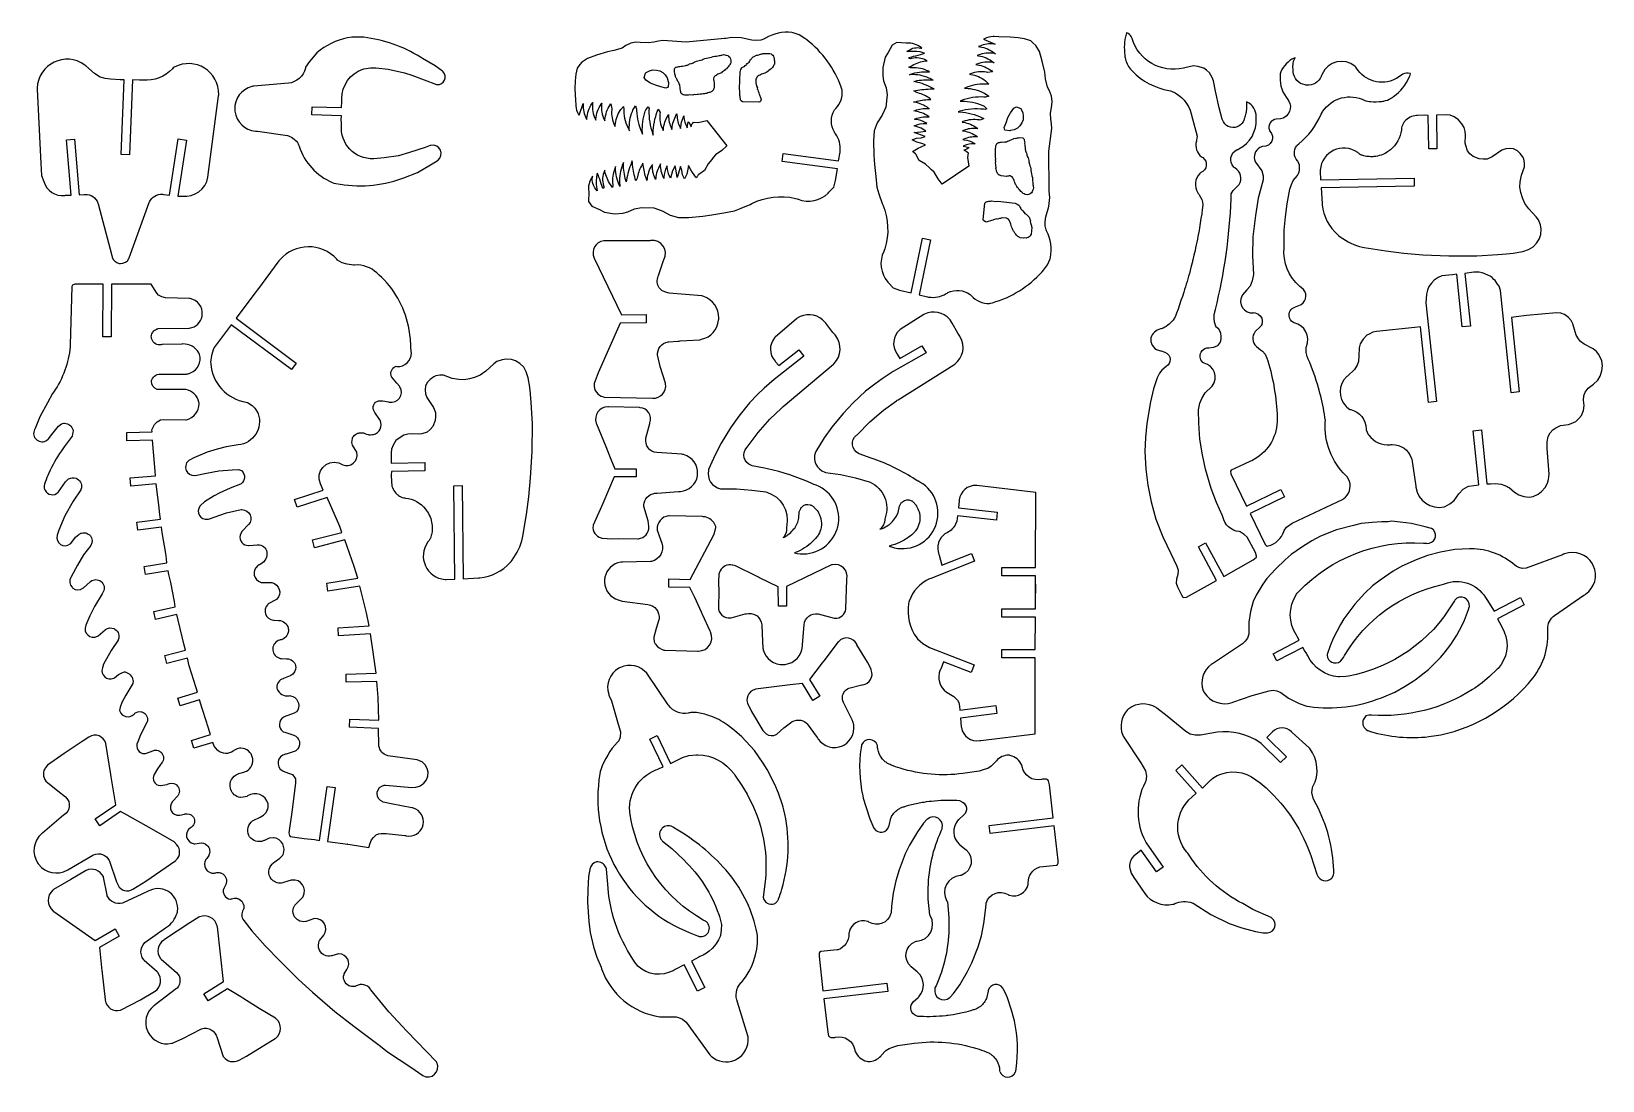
# Model space of a CAD drawing. Extents: x -18 to 13239, y -29 to 8823.
import ezdxf

# ---------------------------------------------------------------- set-up
doc = ezdxf.new("R2010")
doc.units = 0
doc.layers.get('0').update_dxf_attribs({"linetype": 'CONTINUOUS'})

msp = doc.modelspace()

# ---------------------------------------------------------------- linework, layer by layer
at = {"color": 7}
for p, q in [((2699.444204, 8775.661963), (2685.034203, 8773.881963)), ((2765.634209, 8775.661963), (2699.444204, 8775.661963)), ((2785.91421, 8773.431963), (2765.634209, 8775.661963)), ((5830.15444, 8762.601962), (5505.454416, 8733.77196)), ((5840.554441, 8762.301962), (5830.15444, 8762.601962)), ((5893.054445, 8771.271962), (5840.554441, 8762.301962)), ((5969.624451, 8769.051962), (5893.054445, 8771.271962)), ((6059.544458, 8748.991961), (5969.624451, 8769.051962)), ((6136.124463, 8750.231961), (6101.254461, 8747.771961)), ((6167.814466, 8759.721962), (6136.124463, 8750.231961)), ((6177.064467, 8765.681962), (6167.814466, 8759.721962)), ((6409.534484, 8811.971966), (6398.634483, 8813.441966)), ((6461.224488, 8793.021964), (6409.534484, 8811.971966)), ((6509.144492, 8763.771962), (6461.224488, 8793.021964)), ((6523.344493, 8752.941961), (6509.144492, 8763.771962)), ((8022.834606, 8760.841962), (8016.014605, 8757.071961)), ((8016.014605, 8757.071961), (8113.154613, 8715.581958)), ((8105.764612, 8779.301963), (8097.914612, 8779.491963)), ((8144.174615, 8778.841963), (8105.764612, 8779.301963)), ((8241.874623, 8775.751963), (8144.174615, 8778.841963)), ((8307.624627, 8768.971962), (8241.874623, 8775.751963)), ((8362.664632, 8759.811962), (8307.624627, 8768.971962)), ((8413.534635, 8744.11196), (8362.664632, 8759.811962)), ((9221.234696, 8811.851966), (9217.934696, 8799.481965)), ((9226.214697, 8809.911965), (9221.234696, 8811.851966)), ((9265.5547, 8774.581963), (9262.7847, 8779.191963)), ((9268.6747, 8763.451962), (9265.5547, 8774.581963)), ((2389.68418, 8643.381953), (2327.064176, 8570.251947)), ((2407.124182, 8657.251954), (2389.68418, 8643.381953)), ((2418.694183, 8666.061955), (2407.124182, 8657.251954)), ((4750.124359, 8623.401951), (4672.654353, 8594.331949)), ((4841.464366, 8652.071953), (4750.124359, 8623.401951)), ((4897.43437, 8660.941954), (4841.464366, 8652.071953)), ((4967.774375, 8683.201956), (4897.43437, 8660.941954)), ((4996.214377, 8703.281957), (4967.774375, 8683.201956)), ((5038.524381, 8722.971959), (4996.214377, 8703.281957)), ((5080.614384, 8732.16196), (5038.524381, 8722.971959)), ((5118.854387, 8731.041959), (5080.614384, 8732.16196)), ((5184.824392, 8725.651959), (5118.854387, 8731.041959)), ((5233.754395, 8731.171959), (5184.824392, 8725.651959)), ((5272.384398, 8740.55196), (5233.754395, 8731.171959)), ((5310.824401, 8746.381961), (5272.384398, 8740.55196)), ((5505.454416, 8733.77196), (5310.824401, 8746.381961)), ((5763.113335, 8614.861251), (5773.706936, 8618.023951)), ((5773.706936, 8618.023951), (5784.211737, 8621.189151)), ((5784.211737, 8621.189151), (5794.615738, 8620.886651)), ((5794.615738, 8620.886651), (5801.741438, 8624.150151)), ((5801.741438, 8624.150151), (5808.677439, 8623.948451)), ((5808.677439, 8623.948451), (5822.65034, 8627.012852)), ((5822.65034, 8627.012852), (5833.143241, 8626.707652)), ((5833.143241, 8626.707652), (5839.978241, 8623.038151)), ((5839.978241, 8623.038151), (5846.914142, 8622.836451)), ((5846.914142, 8622.836451), (5857.306242, 8619.063451)), ((5857.306242, 8619.063451), (5864.141243, 8615.393951)), ((6101.254461, 8747.771961), (6059.544458, 8748.991961)), ((6079.967359, 8612.587151), (6101.077761, 8622.386051)), ((6101.077761, 8622.386051), (6108.102661, 8622.181751)), ((6108.102661, 8622.181751), (6118.610062, 8625.435951)), ((6118.610062, 8625.435951), (6125.646763, 8628.702052)), ((6125.646763, 8628.702052), (6136.240563, 8631.864752)), ((6136.240563, 8631.864752), (6143.277264, 8635.130852)), ((6143.277264, 8635.130852), (6150.213165, 8634.929152)), ((6150.213165, 8634.929152), (6157.249865, 8638.195252)), ((6157.249865, 8638.195252), (6212.915169, 8636.576452)), ((6212.915169, 8636.576452), (6223.30727, 8632.803452)), ((6223.30727, 8632.803452), (6230.142271, 8629.133952)), ((6230.142271, 8629.133952), (6236.876471, 8621.996151)), ((6236.876471, 8621.996151), (6243.608072, 8614.769751)), ((7210.054545, 8644.161953), (7185.064543, 8604.70195)), ((7244.534547, 8707.051958), (7210.054545, 8644.161953)), ((7285.52455, 8730.821959), (7244.534547, 8707.051958)), ((7361.714556, 8722.971959), (7285.52455, 8730.821959)), ((7369.114557, 8723.641959), (7361.714556, 8722.971959)), ((7368.394557, 8652.351954), (7383.354558, 8661.271954)), ((7389.544558, 8653.661954), (7368.394557, 8652.351954)), ((7400.274559, 8654.521954), (7389.544558, 8653.661954)), ((7487.634566, 8683.081956), (7493.814566, 8681.371956)), ((7493.814566, 8681.371956), (7488.144566, 8686.251956)), ((7502.534567, 8634.951952), (7517.634568, 8640.461953)), ((7517.594568, 8640.471953), (7507.264567, 8643.501953)), ((7517.634568, 8640.461953), (7517.634568, 8640.461953)), ((7971.674602, 8622.661951), (7963.254601, 8619.061951)), ((7963.254601, 8619.061951), (7972.854602, 8617.711951)), ((7983.264603, 8698.741957), (7974.544602, 8694.811957)), ((7974.544602, 8694.811957), (7984.154603, 8693.551957)), ((8113.154613, 8715.581958), (8103.794612, 8716.731958)), ((8115.394613, 8634.871952), (8106.364612, 8636.691952)), ((8107.784612, 8640.931953), (8115.394613, 8634.871952)), ((8432.904637, 8728.071959), (8413.534635, 8744.11196)), ((8458.464639, 8704.511957), (8432.904637, 8728.071959)), ((8488.074641, 8652.461954), (8458.464639, 8704.511957)), ((8511.374643, 8573.061948), (8488.074641, 8652.461954)), ((9207.524695, 8622.451951), (9209.344696, 8609.80195)), ((440.526033, 8533.901945), (432.964033, 8539.591945)), ((513.562039, 8467.71194), (440.526033, 8533.901945)), ((1178.364089, 8516.461943), (1171.334088, 8508.631943)), ((1186.63409, 8521.181944), (1178.364089, 8516.461943)), ((2295.744173, 8521.501944), (2294.144173, 8514.031943)), ((2327.064176, 8570.251947), (2295.744173, 8521.501944)), ((2777.55421, 8504.781942), (2786.44421, 8507.621943)), ((2786.44421, 8507.621943), (2842.134215, 8514.561943)), ((2842.134215, 8514.561943), (2887.414218, 8514.561943)), ((2887.414218, 8514.561943), (2991.854226, 8504.151942)), ((2991.854226, 8504.151942), (3131.074236, 8472.84194)), ((3280.714248, 8594.631949), (3263.544246, 8605.66195)), ((3388.614256, 8532.001944), (3280.714248, 8594.631949)), ((3451.244261, 8486.721941), (3388.614256, 8532.001944)), ((3454.714261, 8483.511941), (3451.244261, 8486.721941)), ((4586.724346, 8513.261943), (4574.804346, 8461.361939)), ((4601.294348, 8533.751945), (4586.724346, 8513.261943)), ((4622.914349, 8560.971947), (4601.294348, 8533.751945)), ((4672.654353, 8594.331949), (4622.914349, 8560.971947)), ((5407.633208, 8482.449641), (5408.341808, 8506.814343)), ((5408.341808, 8506.814343), (5412.011409, 8513.649643)), ((5412.011409, 8513.649643), (5419.149109, 8520.384044)), ((5419.149109, 8520.384044), (5426.08511, 8520.182344)), ((5426.08511, 8520.182344), (5436.678811, 8523.345044)), ((5436.678811, 8523.345044), (5443.715711, 8526.611144)), ((5443.715711, 8526.611144), (5454.119612, 8526.308544)), ((5454.119612, 8526.308544), (5464.713313, 8529.471244)), ((5464.713313, 8529.471244), (5475.117214, 8529.168644)), ((5475.117214, 8529.168644), (5489.181415, 8532.319544)), ((5489.181415, 8532.319544), (5503.154116, 8535.383945)), ((5503.154116, 8535.383945), (5510.191016, 8538.649945)), ((5510.191016, 8538.649945), (5517.215717, 8538.445745)), ((5517.215717, 8538.445745), (5524.252617, 8541.711845)), ((5524.252617, 8541.711845), (5527.821418, 8545.078745)), ((5527.821418, 8545.078745), (5534.858218, 8548.344846)), ((5534.858218, 8548.344846), (5545.451919, 8551.507546)), ((5545.451919, 8551.507546), (5552.387919, 8551.305846)), ((5552.387919, 8551.305846), (5559.42472, 8554.571946)), ((5559.42472, 8554.571946), (5566.46422, 8557.927046)), ((5566.46422, 8557.927046), (5573.690821, 8564.658847)), ((5573.690821, 8564.658847), (5594.700423, 8570.989347)), ((5594.700423, 8570.989347), (5605.294023, 8574.152048)), ((5605.294023, 8574.152048), (5626.303625, 8580.483048)), ((5626.303625, 8580.483048), (5640.367826, 8583.633848)), ((5640.367826, 8583.633848), (5650.973527, 8590.267449)), ((5650.973527, 8590.267449), (5665.035128, 8593.329249)), ((5665.035128, 8593.329249), (5679.007829, 8596.393649)), ((5679.007829, 8596.393649), (5693.06943, 8599.45545)), ((5693.06943, 8599.45545), (5707.042031, 8602.51985)), ((5707.042031, 8602.51985), (5721.103632, 8605.58165)), ((5721.103632, 8605.58165), (5735.179833, 8612.20285)), ((5735.179833, 8612.20285), (5749.241434, 8615.264651)), ((5749.241434, 8615.264651), (5763.113335, 8614.861251)), ((5822.16034, 8487.746341), (5811.465639, 8481.115341)), ((5829.30054, 8494.569242), (5822.16034, 8487.746341)), ((5836.438041, 8501.303642), (5829.30054, 8494.569242)), ((5847.043742, 8507.937243), (5836.438041, 8501.303642)), ((5854.371142, 8518.136843), (5847.043742, 8507.937243)), ((5861.511343, 8524.959844), (5854.371142, 8518.136843)), ((5865.181143, 8531.795044), (5861.511343, 8524.959844)), ((5864.141243, 8615.393951), (5874.242644, 8604.68745)), ((5872.318744, 8538.529545), (5865.181143, 8531.795044)), ((5875.988444, 8545.364745), (5872.318744, 8538.529545)), ((5874.242644, 8604.68745), (5877.506444, 8597.561949)), ((5879.749644, 8552.285946), (5875.988444, 8545.364745)), ((5877.506444, 8597.561949), (5880.861544, 8590.522449)), ((5883.520244, 8562.589047), (5879.749644, 8552.285946)), ((5880.861544, 8590.522449), (5884.027044, 8580.017648)), ((5884.027044, 8580.017648), (5883.520244, 8562.589047)), ((5961.32315, 8483.699841), (5964.995551, 8490.623541)), ((5964.995551, 8490.623541), (5968.766151, 8500.926642)), ((5968.766151, 8500.926642), (5976.105451, 8514.596643)), ((5976.105451, 8514.596643), (5983.245552, 8521.419644)), ((5983.245552, 8521.419644), (5990.371352, 8524.683144)), ((5990.371352, 8524.683144), (5997.408053, 8527.949244)), ((5997.408053, 8527.949244), (6004.545654, 8534.683645)), ((6004.545654, 8534.683645), (6011.582354, 8537.949745)), ((6011.582354, 8537.949745), (6015.254654, 8544.873545)), ((6015.254654, 8544.873545), (6022.481255, 8551.604846)), ((6022.481255, 8551.604846), (6036.756656, 8565.073147)), ((6036.756656, 8565.073147), (6043.896856, 8571.896147)), ((6043.896856, 8571.896147), (6047.667457, 8582.199248)), ((6047.667457, 8582.199248), (6054.893857, 8588.931049)), ((6054.893857, 8588.931049), (6058.563558, 8595.766349)), ((6058.563558, 8595.766349), (6062.135058, 8599.222249)), ((6062.135058, 8599.222249), (6072.841559, 8609.32365)), ((6072.841559, 8609.32365), (6079.967359, 8612.587151)), ((6198.161668, 8487.311941), (6187.553367, 8480.589941)), ((6205.299169, 8494.046442), (6198.161668, 8487.311941)), ((6215.993869, 8500.677342), (6205.299169, 8494.046442)), ((6223.13147, 8507.411843), (6215.993869, 8500.677342)), ((6230.271671, 8514.234743), (6223.13147, 8507.411843)), ((6233.840571, 8517.601743), (6230.271671, 8514.234743)), ((6241.078971, 8527.803944), (6233.840571, 8517.601743)), ((6244.837472, 8534.636645), (6241.078971, 8527.803944)), ((6243.608072, 8614.769751), (6246.862272, 8604.26245)), ((6248.509872, 8541.560445), (6244.837472, 8534.636645)), ((6246.862272, 8604.26245), (6250.128672, 8597.225449)), ((6252.179572, 8548.395146), (6248.509872, 8541.560445)), ((6250.128672, 8597.225449), (6249.722672, 8583.264648)), ((6249.722672, 8583.264648), (6252.989072, 8576.227648)), ((6252.989072, 8576.227648), (6252.179572, 8548.395146)), ((7165.714541, 8519.231943), (7165.574541, 8449.311938)), ((7185.064543, 8604.70195), (7165.714541, 8519.231943)), ((7384.194558, 8601.71195), (7409.50456, 8609.57195)), ((7390.384558, 8594.101949), (7384.194558, 8601.71195)), ((7386.344558, 8521.001944), (7404.754559, 8529.571944)), ((7399.874559, 8516.121943), (7386.344558, 8521.001944)), ((7400.734559, 8593.031949), (7390.384558, 8594.101949)), ((7410.22456, 8516.751943), (7399.874559, 8516.121943)), ((7408.44456, 8594.921949), (7400.734559, 8593.031949)), ((7404.754559, 8529.571944), (7413.37456, 8535.121945)), ((7409.50456, 8609.57195), (7425.234561, 8612.961951)), ((7528.674569, 8574.401948), (7538.874569, 8575.311948)), ((7538.874569, 8575.311948), (7531.924569, 8579.071948)), ((7560.734571, 8482.021941), (7551.48457, 8486.821941)), ((7960.364601, 8546.831946), (7951.944601, 8543.221945)), ((7951.944601, 8543.221945), (7961.564601, 8541.961945)), ((8085.184611, 8489.251941), (8092.704611, 8483.201941)), ((8104.094612, 8559.031946), (8095.064611, 8560.851947)), ((8096.484612, 8565.091947), (8104.094612, 8559.031946)), ((8533.244645, 8479.85194), (8511.374643, 8573.061948)), ((9209.344696, 8609.80195), (9209.344696, 8609.80195)), ((9209.384696, 8609.79195), (9210.714696, 8601.61195)), ((9256.174699, 8504.171942), (9261.6647, 8497.831942)), ((9261.6647, 8497.831942), (9261.6647, 8497.831942)), ((9261.7147, 8497.821942), (9271.4647, 8487.561941)), ((9713.334734, 8517.151943), (9702.144733, 8514.231943)), ((9788.884739, 8532.001944), (9713.334734, 8517.151943)), ((9823.394742, 8527.621944), (9788.884739, 8532.001944)), ((9874.294746, 8514.021943), (9823.394742, 8527.621944)), ((9896.694747, 8497.141942), (9874.294746, 8514.021943)), ((9921.594749, 8472.90194), (9896.694747, 8497.141942)), ((10628.494803, 8494.471942), (10627.194803, 8501.661942)), ((10628.594803, 8487.781941), (10628.394803, 8494.471942)), ((10628.394803, 8494.471942), (10628.394803, 8494.471942)), ((10628.994803, 8481.171941), (10628.594803, 8487.781941)), ((10644.594804, 8601.34195), (10636.294803, 8597.571949)), ((10641.194804, 8594.831949), (10644.594804, 8601.34195)), ((11157.994843, 8522.101944), (11151.994842, 8527.491944)), ((11162.794843, 8514.021943), (11157.994843, 8522.101944)), ((562.312042, 8436.401937), (513.562039, 8467.71194)), ((604.034046, 8425.991936), (562.312042, 8436.401937)), ((649.315049, 8419.051936), (604.034046, 8425.991936)), ((729.378055, 8415.491936), (649.315049, 8419.051936)), ((764.526058, 8415.491936), (729.378055, 8415.491936)), ((740.290056, 7783.421888), (764.526058, 8415.491936)), ((833.354063, 8415.231936), (809.027061, 7780.781888)), ((894.134068, 8412.831935), (833.354063, 8415.231936)), ((904.004068, 8412.421935), (894.134068, 8412.831935)), ((924.37407, 8411.131935), (904.004068, 8412.421935)), ((1849.17414, 8359.951931), (1841.254139, 8358.081931)), ((1857.17414, 8361.461932), (1849.17414, 8359.951931)), ((2149.584162, 8385.841933), (1857.17414, 8361.461932)), ((3131.074236, 8472.84194), (3190.234241, 8455.401939)), ((3190.234241, 8455.401939), (3399.024257, 8375.341933)), ((3399.024257, 8375.341933), (3403.744257, 8374.721933)), ((4569.714345, 8405.801935), (4567.794345, 8339.73193)), ((4574.804346, 8461.361939), (4569.714345, 8405.801935)), ((5152.054389, 8434.171937), (5163.56439, 8472.10194)), ((5165.31439, 8412.871935), (5152.054389, 8434.171937)), ((5163.56439, 8472.10194), (5168.57439, 8475.96194)), ((5206.404393, 8387.291933), (5165.31439, 8412.871935)), ((5247.594396, 8368.641932), (5206.404393, 8387.291933)), ((5292.5544, 8356.921931), (5247.594396, 8368.641932)), ((5333.964403, 8345.31193), (5292.5544, 8356.921931)), ((5356.274405, 8393.341934), (5355.054404, 8351.641931)), ((5355.384404, 8399.681934), (5356.274405, 8393.341934)), ((5410.796009, 8471.85584), (5407.633208, 8482.449641)), ((5410.493409, 8461.451939), (5410.796009, 8471.85584)), ((5417.023409, 8447.289438), (5410.493409, 8461.451939)), ((5416.821709, 8440.353337), (5417.023409, 8447.289438)), ((5420.088009, 8433.316337), (5416.821709, 8440.353337)), ((5423.45501, 8429.747637), (5420.088009, 8433.316337)), ((5426.72131, 8422.710736), (5423.45501, 8429.747637)), ((5430.07391, 8415.582636), (5426.72131, 8422.710736)), ((5436.606511, 8401.509135), (5430.07391, 8415.582636)), ((5443.237411, 8390.814534), (5436.606511, 8401.509135)), ((5446.402811, 8380.309733), (5443.237411, 8390.814534)), ((5453.137012, 8373.171832), (5446.402811, 8380.309733)), ((5452.831912, 8362.678932), (5453.137012, 8373.171832)), ((5456.086312, 8352.171531), (5452.831912, 8362.678932)), ((5736.740533, 8424.105636), (5736.538833, 8417.169436)), ((5736.538833, 8417.169436), (5739.802434, 8410.043935)), ((5740.511034, 8434.408637), (5736.740533, 8424.105636)), ((5739.802434, 8410.043935), (5739.600734, 8403.107835)), ((5739.600734, 8403.107835), (5742.766134, 8392.603034)), ((5744.183234, 8441.332438), (5740.511034, 8434.408637)), ((5742.766134, 8392.603034), (5741.449834, 8347.34143)), ((5751.320934, 8448.066838), (5744.183234, 8441.332438)), ((5758.357835, 8451.332938), (5751.320934, 8448.066838)), ((5765.584435, 8458.064839), (5758.357835, 8451.332938)), ((5772.621236, 8461.330939), (5765.584435, 8458.064839)), ((5783.126037, 8464.496139), (5772.621236, 8461.330939)), ((5790.165537, 8467.85124), (5783.126037, 8464.496139)), ((5797.291238, 8471.11484), (5790.165537, 8467.85124)), ((5804.328138, 8474.38094), (5797.291238, 8471.11484)), ((5811.465639, 8481.115341), (5804.328138, 8474.38094)), ((5957.07445, 8337.60063), (5961.32315, 8483.699841)), ((6095.20996, 8420.621236), (6094.29966, 8389.320434)), ((6094.29966, 8389.320434), (6097.364361, 8375.347833)), ((6098.879761, 8427.456537), (6095.20996, 8420.621236)), ((6097.364361, 8375.347833), (6100.716861, 8368.219732)), ((6102.741661, 8437.846037), (6098.879761, 8427.456537)), ((6100.716861, 8368.219732), (6100.515161, 8361.284132)), ((6100.515161, 8361.284132), (6107.047661, 8347.21073)), ((6109.879261, 8444.580538), (6102.741661, 8437.846037)), ((6120.484962, 8451.214038), (6109.879261, 8444.580538)), ((6127.521663, 8454.480139), (6120.484962, 8451.214038)), ((6134.649963, 8457.832739), (6127.521663, 8454.480139)), ((6141.686664, 8461.098839), (6134.649963, 8457.832739)), ((6152.191465, 8464.264039), (6141.686664, 8461.098839)), ((6162.785265, 8467.42674), (6152.191465, 8464.264039)), ((6169.821966, 8470.69284), (6162.785265, 8467.42674)), ((6180.427667, 8477.32644), (6169.821966, 8470.69284)), ((6187.553367, 8480.589941), (6180.427667, 8477.32644)), ((6820.504515, 8336.92193), (6814.584515, 8353.691931)), ((7165.574541, 8449.311938), (7171.644542, 8406.651935)), ((7171.644542, 8406.651935), (7193.634543, 8348.401931)), ((7390.364558, 8457.631939), (7401.154559, 8461.701939)), ((7401.524559, 8458.271939), (7390.364558, 8457.631939)), ((7426.514561, 8401.411935), (7438.974562, 8404.331935)), ((7441.464562, 8398.081934), (7426.514561, 8401.411935)), ((7549.19457, 8482.851941), (7560.734571, 8482.021941)), ((7565.474571, 8425.551936), (7555.214571, 8430.091937)), ((7592.104573, 8412.341935), (7565.474571, 8425.551936)), ((7579.354572, 8413.571935), (7592.104573, 8412.341935)), ((7906.414597, 8464.921939), (7898.084597, 8461.311939)), ((7898.084597, 8461.311939), (7907.694597, 8460.051939)), ((8036.334607, 8377.041933), (8025.324606, 8377.821933)), ((8031.224607, 8407.351935), (8038.834607, 8401.291935)), ((8060.934609, 8378.001933), (8036.334607, 8377.041933)), ((8038.834607, 8401.291935), (8060.934609, 8378.001933)), ((8050.134608, 8477.12194), (8041.194607, 8478.94194)), ((8092.704611, 8483.201941), (8050.134608, 8477.12194)), ((8537.984645, 8423.381936), (8533.244645, 8479.85194)), ((8555.004646, 8351.601931), (8537.984645, 8423.381936)), ((9944.894751, 8434.801937), (9921.594749, 8472.90194)), ((9955.094752, 8405.421935), (9944.894751, 8434.801937)), ((9972.194753, 8319.051928), (9955.094752, 8405.421935)), ((10520.994795, 8475.00194), (10519.594795, 8465.181939)), ((10524.594795, 8483.281941), (10520.994795, 8475.00194)), ((10735.794811, 8370.351932), (10729.29481, 8371.401932)), ((10742.494811, 8369.661932), (10735.794811, 8370.351932)), ((10867.394821, 8450.141938), (10864.994821, 8443.941938)), ((10869.494821, 8456.451939), (10867.394821, 8450.141938)), ((10872.694821, 8463.861939), (10869.494821, 8456.451939)), ((11500.494869, 8426.541936), (11492.294868, 8422.061936)), ((11554.394873, 8461.121939), (11500.494869, 8426.541936)), ((11610.594877, 8442.221938), (11615.094877, 8453.491938)), ((11619.294878, 8464.851939), (11614.494877, 8466.791939)), ((11615.094877, 8453.491938), (11619.294878, 8464.851939)), ((29.975002, 8344.95193), (29.798002, 8335.52193)), ((29.798002, 8335.52193), (61.111005, 7708.971882)), ((1470.774111, 7594.131874), (1561.244118, 8279.831925)), ((1561.244118, 8279.831925), (1561.684118, 8289.351926)), ((2598.854196, 8180.091918), (2601.144196, 8232.911922)), ((2601.144196, 8232.911922), (2601.584196, 8243.231923)), ((2601.584196, 8243.231923), (2602.034197, 8253.551923)), ((4567.794345, 8339.73193), (4571.894345, 8242.071923)), ((4571.894345, 8242.071923), (4574.254345, 8203.73192)), ((4712.104356, 8215.921921), (4717.594356, 8223.951921)), ((4717.594356, 8223.951921), (4716.434356, 8214.81192)), ((5355.054404, 8351.641931), (5333.964403, 8345.31193)), ((5455.682912, 8338.29983), (5456.086312, 8352.171531)), ((5458.845712, 8327.705929), (5455.682912, 8338.29983)), ((5458.644012, 8320.769828), (5458.845712, 8327.705929)), ((5461.910213, 8313.732828), (5458.644012, 8320.769828)), ((5461.705913, 8306.708227), (5461.910213, 8313.732828)), ((5464.972113, 8299.671227), (5461.705913, 8306.708227)), ((5471.706413, 8292.533426), (5464.972113, 8299.671227)), ((5482.098414, 8288.760426), (5471.706413, 8292.533426)), ((5492.401515, 8284.990126), (5482.098414, 8288.760426)), ((5527.170017, 8283.978926), (5492.401515, 8284.990126)), ((5537.763718, 8287.141626), (5527.170017, 8283.978926)), ((5562.03952, 8286.435626), (5537.763718, 8287.141626)), ((5572.633221, 8289.598326), (5562.03952, 8286.435626)), ((5586.505022, 8289.194926), (5572.633221, 8289.598326)), ((5600.566723, 8292.255726), (5586.505022, 8289.194926)), ((5610.970724, 8291.953126), (5600.566723, 8292.255726)), ((5625.032325, 8295.014927), (5610.970724, 8291.953126)), ((5638.904226, 8294.611526), (5625.032325, 8295.014927)), ((5649.497827, 8297.774127), (5638.904226, 8294.611526)), ((5659.901827, 8297.471627), (5649.497827, 8297.774127)), ((5670.406628, 8300.636827), (5659.901827, 8297.471627)), ((5680.899429, 8300.331727), (5670.406628, 8300.636827)), ((5687.93883, 8303.686827), (5680.899429, 8300.331727)), ((5698.44353, 8306.852127), (5687.93883, 8303.686827)), ((5705.468431, 8306.647827), (5698.44353, 8306.852127)), ((5716.074032, 8313.281328), (5705.468431, 8306.647827)), ((5723.110932, 8316.547428), (5716.074032, 8313.281328)), ((5737.477633, 8330.102229), (5723.110932, 8316.547428)), ((5737.679333, 8337.03833), (5737.477633, 8330.102229)), ((5741.449834, 8347.34143), (5737.679333, 8337.03833)), ((5960.03565, 8320.071128), (5957.07445, 8337.60063)), ((5958.92365, 8281.834726), (5960.03565, 8320.071128)), ((5962.18975, 8274.797225), (5958.92365, 8281.834726)), ((5961.78375, 8260.836424), (5962.18975, 8274.797225)), ((5965.050151, 8253.799423), (5961.78375, 8260.836424)), ((5964.848351, 8246.863323), (5965.050151, 8253.799423)), ((5968.114751, 8239.826322), (5964.848351, 8246.863323)), ((5971.479351, 8236.168622), (5968.114751, 8239.826322)), ((5981.770652, 8228.927422), (5971.479351, 8236.168622)), ((6120.845162, 8224.882921), (5981.770652, 8228.927422)), ((6107.047661, 8347.21073), (6106.742461, 8336.71773)), ((6106.742461, 8336.71773), (6110.008861, 8329.680729)), ((6110.008861, 8329.680729), (6113.174362, 8319.175928)), ((6113.174362, 8319.175928), (6116.438162, 8312.050528)), ((6116.438162, 8312.050528), (6119.704462, 8305.013527)), ((6119.704462, 8305.013527), (6122.869962, 8294.508726)), ((6127.970963, 8228.146421), (6120.845162, 8224.882921)), ((6122.869962, 8294.508726), (6126.222563, 8287.380626)), ((6126.222563, 8287.380626), (6132.553263, 8266.371024)), ((6135.211963, 8238.437722), (6127.970963, 8228.146421)), ((6132.553263, 8266.371024), (6135.817063, 8259.245524)), ((6135.312763, 8241.905523), (6135.211963, 8238.437722)), ((6139.083464, 8252.208623), (6135.312763, 8241.905523)), ((6135.817063, 8259.245524), (6139.083464, 8252.208623)), ((6821.704515, 8328.921929), (6820.504515, 8336.87193)), ((6820.504515, 8336.87193), (6820.504515, 8336.87193)), ((7201.374544, 8288.131926), (7190.674543, 8184.241918)), ((7193.634543, 8348.401931), (7201.374544, 8288.131926)), ((7426.024561, 8226.531921), (7440.294562, 8230.431922)), ((7435.454562, 8225.121921), (7426.024561, 8226.531921)), ((7428.664561, 8320.701928), (7445.454562, 8323.981929)), ((7451.844563, 8307.851927), (7428.664561, 8320.701928)), ((7462.624564, 8304.861927), (7451.844563, 8307.851927)), ((7557.064571, 8249.251923), (7571.884572, 8249.961923)), ((7571.884572, 8249.961923), (7562.824571, 8256.621924)), ((7581.314573, 8337.97193), (7598.414574, 8338.18193)), ((7598.414574, 8338.18193), (7584.924573, 8345.29193)), ((7830.714591, 8239.661922), (7818.784591, 8234.991922)), ((7818.784591, 8234.991922), (7831.744592, 8235.001922)), ((7864.404594, 8347.981931), (7854.354593, 8343.29193)), ((7854.354593, 8343.29193), (7865.524594, 8343.22193)), ((8015.094605, 8306.341927), (8025.044606, 8301.301927)), ((8032.174607, 8268.991925), (8019.384606, 8269.771925)), ((8025.044606, 8301.301927), (8060.954609, 8276.581925)), ((8060.954609, 8276.581925), (8032.174607, 8268.991925)), ((8572.944648, 8321.761929), (8555.004646, 8351.601931)), ((8589.464649, 8278.121925), (8572.944648, 8321.761929)), ((8595.534649, 8235.461922), (8589.464649, 8278.121925)), ((8591.614649, 8197.411919), (8595.534649, 8235.461922)), ((9579.534724, 8324.341929), (9593.484725, 8321.941929)), ((9593.484725, 8321.941929), (9602.844725, 8318.201928)), ((10003.194756, 8178.171918), (9972.194753, 8319.051928)), ((10240.694773, 8226.491921), (10234.294773, 8229.271922)), ((10234.294773, 8229.271922), (10235.094773, 8218.471921)), ((10568.394798, 8268.421925), (10574.194799, 8260.471924)), ((10574.194799, 8260.471924), (10578.394799, 8256.071924)), ((11233.294848, 8241.421922), (11242.194849, 8236.791922)), ((11242.194849, 8236.791922), (11255.49485, 8234.591922)), ((11255.49485, 8234.591922), (11268.894851, 8232.841922)), ((11268.894851, 8232.841922), (11282.294852, 8231.441922)), ((11376.594859, 8232.521922), (11385.29486, 8233.861922)), ((11385.29486, 8233.861922), (11393.894861, 8235.561922)), ((11450.994865, 8257.411924), (11458.594865, 8261.841924)), ((11458.594865, 8261.841924), (11465.894866, 8266.631924)), ((11465.894866, 8266.631924), (11475.894867, 8273.521925)), ((1697.494128, 8165.391917), (1697.934128, 8157.301916)), ((1697.934128, 8157.301916), (1698.824128, 8149.201916)), ((2348.754177, 8118.201913), (2350.654178, 8186.961918)), ((2598.034196, 8111.301913), (2348.754177, 8118.201913)), ((2350.654178, 8186.961918), (2598.854196, 8180.091918)), ((2595.104196, 8076.08191), (2598.034196, 8111.301913)), ((4574.254345, 8203.73192), (4574.644346, 8195.891919)), ((4598.764347, 8122.381913), (4603.024348, 8115.851913)), ((4603.024348, 8115.851913), (4637.25435, 8215.781921)), ((4637.25435, 8215.781921), (4636.80435, 8206.36192)), ((4663.604352, 8087.481911), (4668.164353, 8079.07191)), ((4668.164353, 8079.07191), (4668.714353, 8088.761911)), ((4788.564362, 8210.22192), (4794.054362, 8218.251921)), ((4794.054362, 8218.251921), (4792.894362, 8209.12192)), ((4865.034367, 8204.53192), (4870.514368, 8212.47192)), ((4870.514368, 8212.47192), (4879.704369, 8170.461917)), ((4879.704369, 8170.461917), (4878.554368, 8161.421916)), ((4950.684374, 8156.741916), (4956.164374, 8164.771917)), ((4956.164374, 8164.771917), (4977.774376, 8188.521918)), ((4977.774376, 8188.521918), (4980.534376, 8164.061917)), ((4980.534376, 8164.061917), (4980.564376, 8153.021916)), ((5052.594382, 8148.081915), (5056.904382, 8158.371916)), ((5056.904382, 8158.371916), (5078.914384, 8195.991919)), ((5078.914384, 8195.991919), (5088.594384, 8167.861917)), ((5088.594384, 8167.861917), (5088.754384, 8155.041916)), ((5160.78439, 8149.831916), (5164.96439, 8162.161916)), ((5164.96439, 8162.161916), (5186.574392, 8185.921918)), ((5186.574392, 8185.921918), (5193.104392, 8171.761917)), ((5193.104392, 8171.761917), (5192.534392, 8158.341916)), ((5264.464398, 8153.041916), (5269.564398, 8166.071917)), ((5269.564398, 8166.071917), (5286.184399, 8137.731915)), ((5286.184399, 8137.731915), (5285.024399, 8128.681914)), ((5353.564404, 8113.701913), (5358.784405, 8121.731913)), ((5358.784405, 8121.731913), (5358.514405, 8112.391913)), ((5423.38441, 8118.161913), (5428.61441, 8126.641914)), ((5428.61441, 8126.641914), (5428.61441, 8117.481913)), ((5482.984414, 8101.831912), (5487.344414, 8110.961913)), ((5487.344414, 8110.961913), (5487.974415, 8102.131912)), ((6759.064511, 8161.291916), (6763.444511, 8167.921917)), ((6763.444511, 8167.921917), (6769.214511, 8173.541917)), ((7159.384541, 8117.531913), (7117.554538, 8051.821908)), ((7190.674543, 8184.241918), (7159.384541, 8117.531913)), ((7428.884561, 8152.731916), (7437.484562, 8156.311916)), ((7438.764562, 8151.351916), (7428.884561, 8152.731916)), ((7547.50457, 8172.081917), (7556.694571, 8171.041917)), ((7547.52457, 8101.961912), (7556.554571, 8101.121912)), ((7556.554571, 8101.121912), (7548.48457, 8106.961912)), ((7556.694571, 8171.041917), (7549.15457, 8176.821918)), ((7815.43459, 8149.571916), (7802.524589, 8145.721915)), ((7802.524589, 8145.721915), (7816.45459, 8144.731915)), ((8017.084606, 8088.641911), (7987.604603, 8074.15191)), ((8004.474605, 8094.681911), (8017.084606, 8088.641911)), ((8008.894605, 8198.331919), (8020.884606, 8193.241919)), ((8028.384606, 8164.481917), (8015.044605, 8166.031917)), ((8020.884606, 8193.241919), (8042.994607, 8169.951917)), ((8042.994607, 8169.951917), (8028.384606, 8164.481917)), ((8205.73462, 8051.681908), (8220.734621, 8095.661911)), ((8220.734621, 8095.661911), (8242.354623, 8135.371914)), ((8242.354623, 8135.371914), (8270.884625, 8174.461917)), ((8270.884625, 8174.461917), (8293.104626, 8186.131918)), ((8293.104626, 8186.131918), (8330.084629, 8171.851917)), ((8330.084629, 8171.851917), (8333.564629, 8166.581917)), ((8581.394648, 8132.011914), (8591.614649, 8197.411919)), ((8583.294648, 8082.81191), (8581.394648, 8132.011914)), ((9768.564738, 8127.571914), (9818.124742, 7938.7319)), ((10029.594758, 8083.561911), (10003.194756, 8178.171918)), ((10216.694772, 8091.161911), (10215.494772, 8085.481911)), ((10220.094772, 8101.371912), (10216.694772, 8091.161911)), ((10223.194772, 8111.711913), (10220.094772, 8101.371912)), ((10225.994772, 8122.101913), (10223.194772, 8111.711913)), ((10228.494773, 8132.621914), (10225.994772, 8122.101913)), ((10230.594773, 8143.201915), (10228.494773, 8132.621914)), ((10232.394773, 8153.911916), (10230.594773, 8143.201915)), ((10233.694773, 8164.591917), (10232.394773, 8153.911916)), ((10234.694773, 8175.321917), (10233.694773, 8164.591917)), ((10235.294773, 8186.101918), (10234.694773, 8175.321917)), ((10235.094773, 8218.471921), (10235.594773, 8207.71192)), ((10235.694773, 8196.921919), (10235.294773, 8186.101918)), ((10235.594773, 8207.71192), (10235.694773, 8196.921919)), ((10316.194779, 8086.381911), (10315.494779, 8096.011911)), ((10315.494779, 8096.011911), (10315.494779, 8096.011911)), ((10315.594779, 8096.001911), (10315.894779, 8102.951912)), ((10544.894796, 8092.271911), (10522.294795, 8086.571911)), ((10550.294797, 8095.031911), (10544.894796, 8092.271911)), ((10865.594821, 8124.401914), (10871.994821, 8138.951915)), ((10871.994821, 8138.951915), (10877.394822, 8147.401915)), ((11676.394882, 8113.121913), (11669.394881, 8112.941913)), ((11734.694886, 8115.431913), (11676.394882, 8113.121913)), ((11768.594889, 8114.141913), (11734.694886, 8115.431913)), ((11773.294889, 7832.341892), (11768.594889, 8114.141913)), ((11921.7949, 8119.261913), (11837.394894, 8116.551913)), ((11837.394894, 8116.551913), (11841.994894, 7833.461892)), ((11952.594903, 8115.521913), (11921.7949, 8119.261913)), ((11987.094905, 8101.911912), (11952.594903, 8115.521913)), ((12024.994908, 8078.43191), (11987.094905, 8101.911912)), ((1872.294141, 7982.761903), (1880.394142, 7982.231903)), ((1880.394142, 7982.231903), (1888.494143, 7982.051903)), ((1888.494143, 7982.051903), (2142.554162, 7943.7919)), ((2598.574196, 8051.701908), (2595.104196, 8076.08191)), ((2598.574196, 8034.271907), (2598.574196, 8051.701908)), ((4740.324358, 8081.51191), (4744.544358, 8073.38191)), ((4744.544358, 8073.38191), (4745.174358, 8083.061911)), ((4816.784364, 8075.82191), (4821.004364, 8067.681909)), ((4821.004364, 8067.681909), (4821.554364, 8077.37191)), ((4902.43437, 8028.031906), (4906.654371, 8019.981906)), ((4906.654371, 8019.981906), (4907.204371, 8029.671906)), ((5022.154379, 7994.731904), (5027.56438, 7985.051903)), ((5027.56438, 7985.051903), (5026.82438, 7996.201904)), ((5132.654388, 7969.091902), (5138.194388, 7957.541901)), ((5138.194388, 7957.541901), (5137.234388, 7970.471902)), ((5223.624395, 7960.481901), (5228.424395, 7947.8819)), ((5228.424395, 7947.8819), (5228.384395, 7961.861901)), ((5308.924401, 7995.381904), (5313.134401, 7987.251903)), ((5313.134401, 7987.251903), (5313.854401, 7996.751904)), ((5382.324407, 8003.931905), (5386.444407, 7995.531904)), ((5386.444407, 7995.531904), (5387.174407, 8005.481905)), ((5455.534412, 8011.941905), (5459.844412, 8003.901905)), ((5459.844412, 8003.901905), (5460.484412, 8013.941905)), ((5511.664416, 8017.071906), (5515.704417, 8009.211905)), ((5515.704417, 8009.211905), (5524.164417, 8061.211909)), ((5524.164417, 8061.211909), (5537.614418, 8043.381908)), ((5537.614418, 8043.381908), (5544.144419, 8029.301906)), ((5544.144419, 8029.301906), (5547.314419, 8018.711906)), ((5547.314419, 8018.711906), (5551.084419, 8029.101906)), ((5551.084419, 8029.101906), (5554.85442, 8039.401907)), ((5554.85442, 8039.401907), (5562.18442, 8049.601908)), ((5562.18442, 8049.601908), (5569.324421, 8056.431908)), ((5569.324421, 8056.431908), (5607.554424, 8055.311908)), ((5607.554424, 8055.311908), (5681.154429, 8070.53191)), ((5681.154429, 8070.53191), (5849.024442, 7856.771893)), ((6761.044511, 7966.061902), (6756.87451, 7972.761902)), ((6766.274511, 7959.231901), (6761.044511, 7966.061902)), ((7093.174536, 7984.391903), (7088.064535, 7900.941897)), ((7117.554538, 8051.821908), (7093.174536, 7984.391903)), ((7429.854561, 8026.711906), (7438.354562, 8030.211907)), ((7490.814566, 8006.391905), (7429.854561, 8026.711906)), ((7431.144561, 7970.591902), (7487.604566, 7975.241902)), ((7522.094568, 7936.721899), (7431.144561, 7970.591902)), ((7432.114561, 8082.46191), (7440.514562, 8085.891911)), ((7442.164562, 8081.07191), (7432.114561, 8082.46191)), ((7487.604566, 7975.241902), (7530.174569, 7981.321903)), ((7530.174569, 7981.321903), (7490.814566, 8006.391905)), ((7527.844569, 8047.291908), (7536.954569, 8047.151908)), ((7536.954569, 8047.151908), (7528.164569, 8052.081908)), ((7843.974592, 8061.941909), (7835.554592, 8058.341909)), ((7835.554592, 8058.341909), (7844.974593, 8056.921909)), ((7847.094593, 7988.111903), (7838.424592, 7984.621903)), ((7838.424592, 7984.621903), (7848.284593, 7983.161903)), ((7966.314602, 8002.921904), (7957.024601, 8003.881905)), ((7958.684601, 8008.721905), (7966.314602, 8002.921904)), ((7987.604603, 8074.15191), (7978.664603, 8075.97191)), ((8191.104619, 8011.241905), (8205.73462, 8051.681908)), ((8195.864619, 7989.741903), (8191.104619, 8011.241905)), ((8237.374622, 7985.461903), (8195.864619, 7989.741903)), ((8243.764623, 7985.881903), (8237.374622, 7985.461903)), ((8565.914647, 7811.66189), (8592.794649, 8004.831905)), ((8589.814649, 8043.591908), (8583.294648, 8082.81191)), ((8592.794649, 8004.831905), (8589.814649, 8043.591908)), ((10031.294758, 8077.94191), (10029.594758, 8083.561911)), ((10162.494768, 8020.321906), (10157.294767, 8018.091906)), ((10167.794768, 8022.911906), (10162.494768, 8020.321906)), ((10172.694768, 8025.811906), (10167.794768, 8022.911906)), ((10213.994771, 8079.86191), (10212.094771, 8074.37191)), ((10215.494772, 8085.481911), (10213.994771, 8079.86191)), ((10427.494788, 7990.201903), (10429.194788, 7985.661903)), ((10429.194788, 7985.661903), (10432.994788, 7982.001903)), ((10522.294795, 8086.571911), (10486.094792, 8083.691911)), ((11542.194872, 8002.541904), (11541.294872, 7993.111904)), ((11543.094872, 8008.681905), (11542.194872, 8002.541904)), ((11566.294874, 8059.121909), (11562.494873, 8054.231908)), ((11570.794874, 8064.641909), (11566.294874, 8059.121909)), ((12052.09491, 8043.821908), (12024.994908, 8078.43191)), ((12070.294912, 8013.311905), (12052.09491, 8043.821908)), ((12078.794912, 7979.421903), (12070.294912, 8013.311905)), ((12082.694913, 7947.5719), (12078.794912, 7979.421903)), ((277.433021, 7908.061897), (345.990026, 7913.681898)), ((315.743024, 7441.031862), (277.433021, 7908.061897)), ((345.990026, 7913.681898), (384.438029, 7444.971862)), ((1147.684087, 7441.771862), (1220.964092, 7916.121898)), ((1288.944097, 7905.621897), (1216.084092, 7434.001861)), ((1220.964092, 7916.121898), (1288.944097, 7905.621897)), ((2142.554162, 7943.7919), (2149.584162, 7941.6619)), ((2233.034169, 7873.601895), (2236.594169, 7867.201894)), ((2236.594169, 7867.201894), (2240.594169, 7854.481893)), ((3305.09425, 7842.831892), (3172.80424, 7801.101889)), ((3346.904253, 7860.261894), (3305.09425, 7842.831892)), ((3351.614253, 7861.511894), (3346.904253, 7860.261894)), ((5849.024442, 7856.771893), (5806.204439, 7819.661891)), ((7088.064535, 7900.941897), (7089.374535, 7778.291887)), ((7414.27456, 7909.281897), (7450.744563, 7923.051898)), ((7454.084563, 7887.741896), (7414.27456, 7909.281897)), ((7421.994561, 7814.05189), (7462.894564, 7837.831892)), ((7450.744563, 7923.051898), (7489.514566, 7926.031899)), ((7494.864566, 7876.471895), (7454.084563, 7887.741896)), ((7462.894564, 7837.831892), (7488.564566, 7849.131893)), ((7488.564566, 7849.131893), (7525.304568, 7866.361894)), ((7489.514566, 7926.031899), (7522.094568, 7936.721899)), ((7525.304568, 7866.361894), (7494.864566, 7876.471895)), ((7849.704593, 7914.501898), (7841.364592, 7910.801897)), ((7841.364592, 7910.801897), (7851.334593, 7909.421897)), ((7850.704593, 7858.151894), (7842.564592, 7854.701893)), ((7842.564592, 7854.701893), (7893.794596, 7842.441892)), ((7860.504594, 7824.861891), (7849.704593, 7822.481891)), ((7849.704593, 7822.481891), (7859.794594, 7817.95189)), ((7875.024595, 7830.341891), (7860.504594, 7824.861891)), ((7893.794596, 7842.441892), (7875.024595, 7830.341891)), ((7946.1246, 7875.511895), (7937.274599, 7875.521895)), ((7937.3346, 7880.531895), (7946.1246, 7875.511895)), ((7966.074602, 7932.921899), (7956.934601, 7933.601899)), ((7958.004601, 7938.7619), (7966.074602, 7932.921899)), ((8115.740913, 7823.066891), (8119.305413, 7857.666893)), ((8118.116213, 7812.26929), (8115.740913, 7823.066891)), ((8119.305413, 7857.666893), (8123.823014, 7867.664994)), ((8123.823014, 7867.664994), (8128.349714, 7877.751395)), ((8128.349714, 7877.751395), (8135.963315, 7883.942695)), ((8135.963315, 7883.942695), (8143.221415, 7886.682796)), ((8143.221415, 7886.682796), (8150.212016, 7885.962596)), ((8150.212016, 7885.962596), (8157.470116, 7888.702696)), ((8157.470116, 7888.702696), (8164.372617, 7887.991596)), ((8164.372617, 7887.991596), (8175.170317, 7890.366996)), ((8175.170317, 7890.366996), (8188.974819, 7888.944796)), ((8188.974819, 7888.944796), (8199.693019, 7891.417896)), ((8199.693019, 7891.417896), (8210.13512, 7890.342196)), ((8210.13512, 7890.342196), (8217.748721, 7896.533496)), ((8217.748721, 7896.533496), (8228.457821, 7898.917997)), ((8228.457821, 7898.917997), (8239.611022, 7904.744697)), ((8239.611022, 7904.744697), (8254.126723, 7910.224997)), ((8254.126723, 7910.224997), (8261.481924, 7913.044498)), ((8261.481924, 7913.044498), (8268.740025, 7915.784598)), ((8268.740025, 7915.784598), (8272.546525, 7918.880198)), ((8272.546525, 7918.880198), (8279.804625, 7921.620198)), ((8279.804625, 7921.620198), (8286.707126, 7920.909098)), ((8286.707126, 7920.909098), (8301.311327, 7926.380299)), ((8301.311327, 7926.380299), (8311.664928, 7925.313699)), ((8311.664928, 7925.313699), (8322.462629, 7927.689099)), ((8322.462629, 7927.689099), (8346.70923, 7925.191199)), ((8346.70923, 7925.191199), (8353.256231, 7921.028898)), ((8353.256231, 7921.028898), (8359.447731, 7913.415498)), ((8359.447731, 7913.415498), (8358.736631, 7906.512997)), ((8358.736631, 7906.512997), (8361.111932, 7895.715496)), ((8361.111932, 7895.715496), (8363.851832, 7888.457596)), ((8363.851832, 7888.457596), (8362.785232, 7878.104095)), ((8362.785232, 7878.104095), (8365.160532, 7867.306494)), ((8365.160532, 7867.306494), (8364.093932, 7856.952993)), ((8364.093932, 7856.952993), (8366.202232, 7842.695192)), ((8366.202232, 7842.695192), (8368.231032, 7828.534991)), ((8368.231032, 7828.534991), (8370.971032, 7821.277091)), ((9813.654741, 7904.231897), (9811.584741, 7897.791897)), ((9818.124742, 7938.7319), (9813.654741, 7904.231897)), ((10156.494767, 7825.881891), (10161.894768, 7828.001891)), ((10161.894768, 7828.001891), (10170.494768, 7832.271892)), ((10368.394783, 7852.831893), (10348.394782, 7842.891892)), ((10373.494784, 7852.301893), (10368.394783, 7852.831893)), ((10658.894805, 7859.061894), (10662.794805, 7863.761894)), ((10662.794805, 7863.761894), (10675.094806, 7873.821895)), ((11449.094865, 7823.911891), (11441.194864, 7817.86189)), ((11841.994894, 7833.461892), (11773.294889, 7832.341892)), ((12080.794912, 7880.311895), (12082.694913, 7947.5719)), ((12084.594913, 7859.501894), (12080.794912, 7880.311895)), ((12099.694914, 7816.89189), (12084.594913, 7859.501894)), ((12423.094938, 7832.281892), (12390.194936, 7820.621891)), ((12454.894941, 7836.281892), (12423.094938, 7832.281892)), ((12489.094943, 7833.701892), (12454.894941, 7836.281892)), ((12521.394946, 7815.64189), (12489.094943, 7833.701892)), ((61.111005, 7708.971882), (68.050005, 7608.091875)), ((809.027061, 7780.781888), (740.290056, 7783.421888)), ((2957.084223, 7755.821886), (2869.984217, 7748.881885)), ((3078.864233, 7773.261887), (2957.084223, 7755.821886)), ((3172.80424, 7801.101889), (3078.864233, 7773.261887)), ((3238.994245, 7634.041877), (3350.374253, 7696.661881)), ((3350.374253, 7696.661881), (3406.064257, 7731.451884)), ((3406.064257, 7731.451884), (3410.064258, 7734.201884)), ((4966.774375, 7690.911881), (4962.994375, 7680.34188)), ((4977.984376, 7718.441883), (4966.774375, 7690.911881)), ((4977.704376, 7705.631882), (4977.984376, 7718.441883)), ((5051.484382, 7730.181884), (5045.374381, 7716.211883)), ((5052.944382, 7713.141883), (5051.484382, 7730.181884)), ((5141.414388, 7710.211882), (5135.434388, 7700.691882)), ((5143.204388, 7695.481881), (5141.414388, 7710.211882)), ((5221.234394, 7700.861882), (5216.024394, 7692.911881)), ((5220.884394, 7691.621881), (5221.234394, 7700.861882)), ((5290.9744, 7705.861882), (5285.744399, 7697.381881)), ((5290.8044, 7696.791881), (5290.9744, 7705.861882)), ((5346.234404, 7690.281881), (5341.964403, 7681.15188)), ((5346.774404, 7681.19188), (5346.234404, 7690.281881)), ((5527.394417, 7691.961881), (5519.554417, 7660.861879)), ((5547.284419, 7656.581878), (5527.394417, 7691.961881)), ((5691.43443, 7704.631882), (5661.984428, 7649.771878)), ((5722.114432, 7743.791885), (5691.43443, 7704.631882)), ((5728.264433, 7751.621885), (5722.114432, 7743.791885)), ((5734.404433, 7759.451886), (5728.264433, 7751.621885)), ((5752.894435, 7782.941888), (5734.404433, 7759.451886)), ((5806.204439, 7819.661891), (5752.894435, 7782.941888)), ((6315.204477, 7725.421883), (6324.294478, 7793.601889)), ((6782.714512, 7663.131879), (6315.204477, 7725.421883)), ((6324.294478, 7793.601889), (6793.294513, 7731.121884)), ((6793.294513, 7731.121884), (6805.024514, 7804.581889)), ((6805.024514, 7804.581889), (6806.074514, 7813.10189)), ((7089.374535, 7778.291887), (7095.434536, 7700.751882)), ((7095.434536, 7700.751882), (7105.874537, 7598.171874)), ((7417.82456, 7807.50189), (7421.994561, 7814.05189)), ((7424.374561, 7803.341889), (7417.82456, 7807.50189)), ((7430.914561, 7799.091889), (7424.374561, 7803.341889)), ((7440.644562, 7791.111888), (7430.914561, 7799.091889)), ((7443.734562, 7787.301888), (7440.644562, 7791.111888)), ((7473.344564, 7735.241884), (7443.734562, 7787.301888)), ((7525.884568, 7701.841882), (7473.344564, 7735.241884)), ((7562.684571, 7668.361879), (7525.884568, 7701.841882)), ((7859.794594, 7817.95189), (7869.794594, 7813.44189)), ((7869.794594, 7813.44189), (7879.424595, 7805.38189)), ((7879.424595, 7805.38189), (7885.704596, 7797.761889)), ((7885.704596, 7797.761889), (7881.784595, 7759.701886)), ((7881.784595, 7759.701886), (7891.544596, 7685.19188)), ((8115.627413, 7788.111088), (8118.116213, 7812.26929)), ((8118.002713, 7777.313587), (8115.627413, 7788.111088)), ((8116.580513, 7763.508886), (8118.002713, 7777.313587)), ((8118.599213, 7749.260185), (8116.580513, 7763.508886)), ((8117.532613, 7738.906685), (8118.599213, 7749.260185)), ((8119.552413, 7724.657983), (8117.532613, 7738.906685)), ((8118.130213, 7710.853382), (8119.552413, 7724.657983)), ((8120.505513, 7700.055782), (8118.130213, 7710.853382)), ((8119.438913, 7689.702281), (8120.505513, 7700.055782)), ((8121.823313, 7678.99318), (8119.438913, 7689.702281)), ((8370.971032, 7821.277091), (8370.250832, 7814.28639)), ((8370.250832, 7814.28639), (8372.990732, 7807.02839)), ((8372.990732, 7807.02839), (8376.086233, 7803.221789)), ((8376.086233, 7803.221789), (8378.826133, 7795.963889)), ((8378.826133, 7795.963889), (8381.201433, 7785.166288)), ((8381.201433, 7785.166288), (8380.490333, 7778.263887)), ((8380.490333, 7778.263887), (8383.230233, 7771.005987)), ((8383.230233, 7771.005987), (8386.058833, 7763.738986)), ((8386.058833, 7763.738986), (8392.241134, 7756.036986)), ((8392.241134, 7756.036986), (8397.009934, 7734.618884)), ((8397.009934, 7734.618884), (8399.385234, 7723.821383)), ((8399.385234, 7723.821383), (8404.154535, 7702.403182)), ((8404.154535, 7702.403182), (8406.262835, 7688.145381)), ((8570.794647, 7485.721865), (8565.914647, 7811.66189)), ((9856.394744, 7765.031886), (9861.994745, 7761.201886)), ((9861.994745, 7761.201886), (9866.094745, 7758.291886)), ((10308.394779, 7724.411883), (10310.894779, 7719.211883)), ((10310.894779, 7719.211883), (10362.994783, 7647.431878)), ((10668.794806, 7727.171884), (10664.494805, 7731.481884)), ((10671.694806, 7721.501883), (10668.794806, 7727.171884)), ((11179.794844, 7795.801889), (11173.094844, 7800.961889)), ((11184.594845, 7792.071889), (11179.794844, 7795.801889)), ((11189.494845, 7788.601888), (11184.594845, 7792.071889)), ((11194.494846, 7785.391888), (11189.494845, 7788.601888)), ((11199.894846, 7782.551888), (11194.494846, 7785.391888)), ((11205.294846, 7779.881888), (11199.894846, 7782.551888)), ((11210.894847, 7777.651887), (11205.294846, 7779.881888)), ((11216.594847, 7775.701887), (11210.894847, 7777.651887)), ((11225.694848, 7773.211887), (11216.594847, 7775.701887)), ((11234.894849, 7771.161887), (11225.694848, 7773.211887)), ((11291.294853, 7765.911887), (11281.894852, 7765.911887)), ((11300.694854, 7766.271887), (11291.294853, 7765.911887)), ((11310.194854, 7766.981887), (11300.694854, 7766.271887)), ((11433.194864, 7811.82189), (11425.294863, 7806.57189)), ((11441.194864, 7817.86189), (11433.194864, 7811.82189)), ((12120.094915, 7790.911888), (12099.694914, 7816.89189)), ((12146.894917, 7767.251887), (12120.094915, 7790.911888)), ((12197.994921, 7748.481885), (12146.894917, 7767.251887)), ((12232.194924, 7745.811885), (12197.994921, 7748.481885)), ((12265.194926, 7746.521885), (12232.194924, 7745.811885)), ((12306.59493, 7765.021886), (12265.194926, 7746.521885)), ((12390.194936, 7820.621891), (12306.59493, 7765.021886)), ((12543.894947, 7794.021889), (12521.394946, 7815.64189)), ((12565.294949, 7764.751886), (12543.894947, 7794.021889)), ((12575.59495, 7746.251885), (12565.294949, 7764.751886)), ((12579.59495, 7714.401883), (12575.59495, 7746.251885)), ((12580.29495, 7681.40188), (12579.59495, 7714.401883)), ((68.050005, 7608.091875), (85.486006, 7555.871871)), ((3105.914235, 7582.081873), (3124.144236, 7588.761873)), ((3124.144236, 7588.761873), (3238.994245, 7634.041877)), ((4716.914356, 7600.631874), (4712.464356, 7594.621874)), ((4715.654356, 7594.351874), (4716.914356, 7600.631874)), ((4755.954359, 7627.351876), (4753.694359, 7616.831875)), ((4762.56436, 7612.741875), (4755.954359, 7627.401876)), ((4755.954359, 7627.401876), (4755.954359, 7627.401876)), ((4819.364364, 7653.361878), (4816.134364, 7646.161878)), ((4821.034364, 7643.261877), (4819.364364, 7653.361878)), ((4910.804371, 7682.03188), (4906.694371, 7672.451879)), ((4910.814371, 7670.461879), (4910.804371, 7682.03188)), ((5001.064378, 7554.101871), (4997.234377, 7566.311871)), ((5003.284378, 7569.251872), (5001.064378, 7554.101871)), ((5081.394384, 7562.181871), (5076.894383, 7578.681872)), ((5092.504385, 7586.241873), (5081.394384, 7562.181871)), ((5094.694385, 7597.211874), (5092.504385, 7586.241873)), ((5175.504391, 7566.471871), (5170.564391, 7580.411873)), ((5176.224391, 7575.971872), (5175.504391, 7566.471871)), ((5248.894396, 7574.751872), (5244.684396, 7583.061873)), ((5249.544396, 7584.701873), (5248.894396, 7574.751872)), ((5318.734402, 7583.131873), (5314.704401, 7591.261873)), ((5319.384402, 7593.261874), (5318.734402, 7583.131873)), ((5374.504406, 7584.981873), (5370.384406, 7593.201874)), ((5390.284407, 7647.261878), (5374.504406, 7584.981873)), ((5412.394409, 7688.361881), (5390.284407, 7647.261878)), ((5421.584409, 7646.351878), (5412.394409, 7688.361881)), ((5430.37441, 7590.381873), (5421.584409, 7646.351878)), ((5457.464412, 7683.58188), (5430.37441, 7590.381873)), ((5470.514413, 7651.871878), (5457.464412, 7683.58188)), ((5476.344414, 7613.431875), (5470.514413, 7651.871878)), ((5492.754415, 7578.071872), (5476.344414, 7613.431875)), ((5511.314416, 7619.361875), (5492.754415, 7578.071872)), ((5519.554417, 7660.861879), (5511.314416, 7619.361875)), ((5560.44442, 7631.811876), (5547.284419, 7656.581878)), ((5587.164422, 7592.771873), (5560.44442, 7631.811876)), ((5594.004423, 7589.101873), (5587.164422, 7592.771873)), ((5597.674423, 7595.931874), (5594.004423, 7589.101873)), ((5601.434423, 7602.761874), (5597.674423, 7595.931874)), ((5608.674424, 7613.061875), (5601.434423, 7602.761874)), ((5612.244424, 7616.421875), (5608.674424, 7613.061875)), ((5661.984428, 7649.771878), (5612.244424, 7616.421875)), ((6751.25451, 7510.141867), (6766.744511, 7565.401871)), ((6766.744511, 7565.401871), (6782.714512, 7663.131879)), ((7105.874537, 7598.171874), (7114.214537, 7509.851867)), ((7570.034572, 7661.651879), (7562.684571, 7668.361879)), ((7577.394572, 7654.951878), (7570.034572, 7661.651879)), ((7599.464574, 7634.791877), (7577.394572, 7654.951878)), ((7632.164576, 7578.921872), (7599.464574, 7634.791877)), ((7666.024579, 7533.491869), (7632.164576, 7578.921872)), ((7891.544596, 7685.19188), (7666.024579, 7533.491869)), ((8120.747513, 7668.551179), (8121.823313, 7678.99318)), ((8123.576114, 7661.284179), (8120.747513, 7668.551179)), ((8125.960514, 7650.575278), (8123.576114, 7661.284179)), ((8125.240314, 7643.584377), (8125.960514, 7650.575278)), ((8131.076214, 7632.519776), (8125.240314, 7643.584377)), ((8133.816114, 7625.261776), (8131.076214, 7632.519776)), ((8146.278015, 7609.937375), (8133.816114, 7625.261776)), ((8153.180516, 7609.226375), (8146.278015, 7609.937375)), ((8163.178517, 7604.708574), (8153.180516, 7609.226375)), ((8208.22092, 7600.068374), (8163.178517, 7604.708574)), ((8218.929921, 7602.452874), (8208.22092, 7600.068374)), ((8225.832521, 7601.741774), (8218.929921, 7602.452874)), ((8233.178622, 7604.472774), (8225.832521, 7601.741774)), ((8240.081122, 7603.761674), (8233.178622, 7604.472774)), ((8250.079223, 7599.243874), (8240.081122, 7603.761674)), ((8256.714224, 7595.072574), (8250.079223, 7599.243874)), ((8262.905724, 7587.459073), (8256.714224, 7595.072574)), ((8265.645624, 7580.201173), (8262.905724, 7587.459073)), ((8271.827925, 7572.499172), (8265.645624, 7580.201173)), ((8274.567925, 7565.241271), (8271.827925, 7572.499172)), ((8276.952325, 7554.532271), (8274.567925, 7565.241271)), ((8406.262835, 7688.145381), (8412.098735, 7677.08078)), ((8412.098735, 7677.08078), (8414.118536, 7662.832079)), ((8414.118536, 7662.832079), (8416.147336, 7648.671878)), ((8416.147336, 7648.671878), (8418.167136, 7634.423277)), ((8418.167136, 7634.423277), (8420.195936, 7620.263176)), ((8420.195936, 7620.263176), (8422.215736, 7606.014474)), ((8422.215736, 7606.014474), (8427.784137, 7591.489673)), ((8427.784137, 7591.489673), (8429.803937, 7577.240972)), ((8429.803937, 7577.240972), (8428.381737, 7563.436371)), ((8428.381737, 7563.436371), (8430.757037, 7552.63877)), ((9845.194744, 7629.981876), (9840.394743, 7625.181876)), ((9849.894744, 7631.661876), (9845.194744, 7629.981876)), ((10131.594765, 7673.97188), (10127.394765, 7677.97188)), ((10136.694766, 7671.091879), (10131.594765, 7673.97188)), ((10374.694784, 7570.051872), (10333.994781, 7415.09186)), ((10362.994783, 7647.431878), (10375.294784, 7605.561874)), ((10375.294784, 7605.561874), (10374.694784, 7570.051872)), ((10615.794802, 7532.031869), (10629.894803, 7564.631871)), ((10629.894803, 7564.631871), (10664.094805, 7607.071875)), ((10664.094805, 7607.071875), (10667.494806, 7612.421875)), ((10857.39482, 7652.401878), (10857.09482, 7643.861877)), ((10857.09482, 7643.861877), (10859.59482, 7571.521872)), ((10859.59482, 7571.521872), (11648.79488, 7585.551873)), ((11648.79488, 7585.551873), (11649.99488, 7516.771868)), ((12544.294947, 7554.101871), (12554.194948, 7609.341875)), ((12554.194948, 7609.341875), (12580.29495, 7681.40188)), ((262.60602, 7439.871862), (269.98902, 7441.031862)), ((269.98902, 7441.031862), (315.743024, 7441.031862)), ((384.438029, 7444.971862), (426.559032, 7447.971863)), ((426.559032, 7447.971863), (432.519033, 7448.501863)), ((1088.684082, 7448.681863), (1094.824083, 7447.971863)), ((1094.824083, 7447.971863), (1147.684087, 7441.771862)), ((1216.084092, 7434.001861), (1248.014094, 7434.001861)), ((1248.014094, 7434.001861), (1256.114095, 7432.931861)), ((2520.10419, 7548.63187), (2532.424191, 7543.47187)), ((2532.424191, 7543.47187), (2532.384191, 7543.47187)), ((2532.384191, 7543.47187), (2551.424193, 7539.651869)), ((4685.134354, 7465.831864), (4682.904354, 7389.271858)), ((4683.924354, 7473.171864), (4685.134354, 7465.831864)), ((4755.074359, 7477.681865), (4745.074358, 7491.951866)), ((4750.564359, 7509.321867), (4752.214359, 7498.681866)), ((4752.214359, 7498.681866), (4755.074359, 7477.681865)), ((4794.714362, 7521.831868), (4790.184362, 7537.271869)), ((4804.414363, 7497.161866), (4794.714362, 7521.831868)), ((4811.544363, 7503.901867), (4804.414363, 7497.161866)), ((4809.404363, 7521.851868), (4811.854363, 7514.301868)), ((4811.854363, 7514.301868), (4811.544363, 7503.901867)), ((4874.844368, 7522.971868), (4868.674368, 7531.161869)), ((4884.744369, 7505.241867), (4874.844368, 7522.971868)), ((4888.614369, 7519.101868), (4884.744369, 7505.241867)), ((4887.224369, 7529.371869), (4888.614369, 7519.101868)), ((4947.654374, 7513.911868), (4942.794373, 7524.381868)), ((4946.194374, 7524.991868), (4947.654374, 7513.911868)), ((6705.194506, 7459.511863), (6711.614507, 7466.081864)), ((6711.614507, 7466.081864), (6751.25451, 7510.141867)), ((7114.214537, 7509.851867), (7132.754539, 7451.961863)), ((7132.754539, 7451.961863), (7159.514541, 7372.201857)), ((8279.780825, 7547.26517), (8276.952325, 7554.532271)), ((8282.511626, 7539.918769), (8279.780825, 7547.26517)), ((8285.251526, 7532.660869), (8282.511626, 7539.918769)), ((8291.443026, 7525.047468), (8285.251526, 7532.660869)), ((8297.269827, 7513.894268), (8291.443026, 7525.047468)), ((8303.549327, 7506.271867), (8297.269827, 7513.894268)), ((8309.740828, 7498.658466), (8303.549327, 7506.271867)), ((8315.576728, 7487.593866), (8309.740828, 7498.658466)), ((8325.210029, 7479.536365), (8315.576728, 7487.593866)), ((8331.489629, 7471.913864), (8325.210029, 7479.536365)), ((8338.03663, 7467.751564), (8331.489629, 7471.913864)), ((8344.22803, 7460.138163), (8338.03663, 7467.751564)), ((8350.775031, 7455.975863), (8344.22803, 7460.138163)), ((8357.401031, 7451.716063), (8350.775031, 7455.975863)), ((8367.399032, 7447.198162), (8357.401031, 7451.716063)), ((8384.743133, 7445.411362), (8367.399032, 7447.198162)), ((8395.452234, 7447.796063), (8384.743133, 7445.411362)), ((8402.719435, 7450.624563), (8395.452234, 7447.796063)), ((8410.065535, 7453.355663), (8402.719435, 7450.624563)), ((8421.485736, 7462.642564), (8410.065535, 7453.355663)), ((8425.647736, 7469.189364), (8421.485736, 7462.642564)), ((8430.174537, 7479.275965), (8425.647736, 7469.189364)), ((8430.885637, 7486.178265), (8430.174537, 7479.275965)), ((8430.757037, 7552.63877), (8433.141437, 7541.92977)), ((8435.047637, 7492.724966), (8430.885637, 7486.178265)), ((8433.141437, 7541.92977), (8432.074837, 7531.576169)), ((8432.074837, 7531.576169), (8434.805637, 7524.229868)), ((8434.805637, 7524.229868), (8434.094537, 7517.327468)), ((8434.094537, 7517.327468), (8436.123437, 7503.167067)), ((8436.123437, 7503.167067), (8435.047637, 7492.724966)), ((8569.724647, 7475.361865), (8570.794647, 7485.721865)), ((8574.814648, 7422.341861), (8569.724647, 7475.361865)), ((9822.794742, 7462.621864), (9826.494742, 7456.891863)), ((9826.494742, 7456.891863), (9831.294743, 7451.091863)), ((9831.294743, 7451.091863), (9835.894743, 7445.071862)), ((10105.194763, 7411.42186), (10106.694763, 7452.611863)), ((10106.694763, 7452.611863), (10120.994764, 7482.321865)), ((10120.994764, 7482.321865), (10168.594768, 7525.331868)), ((10168.594768, 7525.331868), (10171.894768, 7530.351869)), ((10576.994799, 7369.491857), (10600.194801, 7492.741866)), ((10600.194801, 7492.741866), (10615.794802, 7532.031869)), ((11649.99488, 7516.771868), (10864.594821, 7502.811867)), ((10864.594821, 7502.811867), (10872.594821, 7372.261857)), ((12541.994947, 7508.911867), (12544.294947, 7554.101871)), ((12550.594948, 7463.981864), (12541.994947, 7508.911867)), ((12562.494949, 7420.12186), (12550.594948, 7463.981864)), ((543.185041, 7373.681857), (544.875041, 7367.901856)), ((544.875041, 7367.901856), (659.72305, 6932.801824)), ((805.973061, 6911.981822), (976.514074, 7378.311857)), ((976.514074, 7378.311857), (978.824074, 7384.001858)), ((4682.904354, 7389.271858), (4709.624356, 7350.141855)), ((4709.624356, 7350.141855), (4774.884361, 7320.381853)), ((4774.884361, 7320.381853), (4816.074364, 7298.361851)), ((4816.074364, 7298.361851), (4902.73437, 7285.34185)), ((4972.474376, 7290.341851), (5014.574379, 7299.531851)), ((5014.574379, 7299.531851), (5071.044383, 7325.741853)), ((5071.044383, 7325.741853), (5130.584388, 7337.891854)), ((5130.584388, 7337.891854), (5234.974395, 7334.861854)), ((5234.974395, 7334.861854), (5303.804401, 7308.561852)), ((5303.804401, 7308.561852), (5372.424406, 7271.681849)), ((5724.164432, 7275.42185), (5825.69444, 7293.381851)), ((5825.69444, 7293.381851), (5913.164447, 7308.191852)), ((5913.164447, 7308.191852), (5969.534451, 7330.941854)), ((5969.534451, 7330.941854), (6047.114457, 7363.481856)), ((6047.114457, 7363.481856), (6059.494458, 7370.061857)), ((6428.354486, 7414.60186), (6441.954487, 7411.18186)), ((6441.954487, 7411.18186), (6450.404487, 7407.73186)), ((7159.514541, 7372.201857), (7165.164541, 7359.371856)), ((8013.159105, 7235.342846), (8027.417106, 7373.743657)), ((8027.417106, 7373.743657), (8035.395407, 7383.474758)), ((8035.395407, 7383.474758), (8039.290507, 7386.561358)), ((8039.290507, 7386.561358), (8046.548608, 7389.301558)), ((8046.548608, 7389.301558), (8053.451108, 7388.590458)), ((8053.451108, 7388.590458), (8060.709209, 7391.330558)), ((8060.709209, 7391.330558), (8074.60231, 7389.899358)), ((8074.60231, 7389.899358), (8081.86091, 7392.639158)), ((8081.86091, 7392.639158), (8119.912113, 7388.719158)), ((8119.912113, 7388.719158), (8137.611815, 7390.383658)), ((8137.611815, 7390.383658), (8283.003326, 7375.405557)), ((8283.003326, 7375.405557), (8289.638326, 7371.234057)), ((8289.638326, 7371.234057), (8299.636327, 7366.716256)), ((8299.636327, 7366.716256), (8312.729828, 7358.391856)), ((8312.729828, 7358.391856), (8319.009328, 7350.769355)), ((8319.009328, 7350.769355), (8321.740229, 7343.422955)), ((8321.740229, 7343.422955), (8324.480129, 7336.165154)), ((8324.480129, 7336.165154), (8330.671629, 7328.551854)), ((8330.671629, 7328.551854), (8333.411529, 7321.294053)), ((8333.411529, 7321.294053), (8340.04663, 7317.122553)), ((8340.04663, 7317.122553), (8346.22843, 7309.420652)), ((8346.22843, 7309.420652), (8358.610831, 7294.193751)), ((8358.610831, 7294.193751), (8364.890332, 7286.57135)), ((8540.354645, 7257.941848), (8566.964647, 7346.151855)), ((8566.964647, 7346.151855), (8574.814648, 7422.341861)), ((9861.894745, 7322.591853), (9856.594744, 7283.54185)), ((9863.294745, 7330.031854), (9861.894745, 7322.591853)), ((9864.194745, 7337.531854), (9863.294745, 7330.031854)), ((9864.794745, 7345.081855), (9864.194745, 7337.531854)), ((9865.094745, 7352.681855), (9864.794745, 7345.081855)), ((9864.994745, 7360.241856), (9865.094745, 7352.681855)), ((10333.994781, 7415.09186), (10309.894779, 7270.771849)), ((10563.694798, 7258.471848), (10576.994799, 7369.491857)), ((10872.594821, 7372.261857), (10873.594821, 7360.611856)), ((12583.29495, 7372.171857), (12562.494949, 7420.12186)), ((12618.394953, 7325.561853), (12583.29495, 7372.171857)), ((12679.194958, 7258.481848), (12618.394953, 7325.561853)), ((4902.73437, 7285.34185), (4972.474376, 7290.341851)), ((5372.424406, 7271.681849), (5441.454411, 7252.311848)), ((5441.454411, 7252.311848), (5525.054417, 7253.351848)), ((5525.054417, 7253.351848), (5647.284427, 7263.681849)), ((5647.284427, 7263.681849), (5724.164432, 7275.42185)), ((8015.889905, 7227.996446), (8013.159105, 7235.342846)), ((8025.621006, 7220.018445), (8015.889905, 7227.996446)), ((8029.072006, 7219.662845), (8025.621006, 7220.018445)), ((8039.070007, 7215.145045), (8029.072006, 7219.662845)), ((8046.328108, 7217.885145), (8039.070007, 7215.145045)), ((8053.674208, 7220.616245), (8046.328108, 7217.885145)), ((8075.09241, 7225.385346), (8053.674208, 7220.616245)), ((8082.44761, 7228.204746), (8075.09241, 7225.385346)), ((8093.156711, 7230.589446), (8082.44761, 7228.204746)), ((8100.414812, 7233.329546), (8093.156711, 7230.589446)), ((8107.760912, 7236.060647), (8100.414812, 7233.329546)), ((8118.470013, 7238.445347), (8107.760912, 7236.060647)), ((8125.728114, 7241.185547), (8118.470013, 7238.445347)), ((8136.170215, 7240.109747), (8125.728114, 7241.185547)), ((8150.685916, 7245.589947), (8136.170215, 7240.109747)), ((8157.587916, 7244.878847), (8150.685916, 7245.589947)), ((8164.943117, 7247.698247), (8157.587916, 7244.878847)), ((8179.103218, 7249.727448), (8164.943117, 7247.698247)), ((8210.25242, 7246.518447), (8179.103218, 7249.727448)), ((8216.799421, 7242.356047), (8210.25242, 7246.518447)), ((8226.876921, 7237.740747), (8216.799421, 7242.356047)), ((8233.068422, 7230.127346), (8226.876921, 7237.740747)), ((8238.904322, 7219.062745), (8233.068422, 7230.127346)), ((8241.644222, 7211.804945), (8238.904322, 7219.062745)), ((8244.463623, 7204.449444), (8241.644222, 7211.804945)), ((8247.203623, 7197.191644), (8244.463623, 7204.449444)), ((8249.587923, 7186.482643), (8247.203623, 7197.191644)), ((8251.963223, 7175.684942), (8249.587923, 7186.482643)), ((8254.703223, 7168.427141), (8251.963223, 7175.684942)), ((8260.539124, 7157.362541), (8254.703223, 7168.427141)), ((8364.890332, 7286.57135), (8374.888333, 7282.05345)), ((8374.888333, 7282.05345), (8381.070733, 7274.351749)), ((8381.070733, 7274.351749), (8387.617634, 7270.189349)), ((8387.617634, 7270.189349), (8390.801734, 7266.373449)), ((8390.801734, 7266.373449), (8400.088634, 7254.953348)), ((8400.088634, 7254.953348), (8402.819435, 7247.606947)), ((8402.819435, 7247.606947), (8411.039735, 7225.833246)), ((8411.039735, 7225.833246), (8410.319635, 7218.842345)), ((8410.319635, 7218.842345), (8412.792535, 7208.124144)), ((8412.792535, 7208.124144), (8415.532536, 7200.866344)), ((8415.532536, 7200.866344), (8417.907736, 7190.068743)), ((8422.676636, 7168.650841), (8416.969736, 7113.255237)), ((8417.907736, 7190.068743), (8420.647736, 7182.810943)), ((8420.647736, 7182.810943), (8419.936636, 7175.908642)), ((8419.936636, 7175.908642), (8422.676636, 7168.650841)), ((8535.964645, 7181.481842), (8536.074645, 7216.441845)), ((8543.104645, 7149.18184), (8535.964645, 7181.481842)), ((8536.074645, 7216.441845), (8540.354645, 7257.941848)), ((9844.794744, 7205.691844), (9838.294743, 7166.811841)), ((9850.794744, 7244.541847), (9844.794744, 7205.691844)), ((9856.594744, 7283.54185), (9850.794744, 7244.541847)), ((10309.894779, 7270.771849), (10288.494777, 7090.141836)), ((10553.594797, 7146.65184), (10563.694798, 7258.471848)), ((12699.594959, 7232.511846), (12679.194958, 7258.481848)), ((12714.79496, 7189.901843), (12699.594959, 7232.511846)), ((12719.794961, 7154.76184), (12714.79496, 7189.901843)), ((4817.064364, 7057.531833), (4811.094363, 7056.911833)), ((5199.944393, 7057.531833), (4817.064364, 7057.531833)), ((5206.084393, 7058.511833), (5199.944393, 7057.531833)), ((7404.274559, 6616.5618), (7500.764567, 7078.231835)), ((7568.094572, 7064.151834), (7471.294564, 6601.011799)), ((7500.764567, 7078.231835), (7568.094572, 7064.151834)), ((8263.269924, 7150.01614), (8260.539124, 7157.362541)), ((8269.193925, 7138.942439), (8263.269924, 7150.01614)), ((8275.385325, 7131.329039), (8269.193925, 7138.942439)), ((8281.212125, 7120.175838), (8275.385325, 7131.329039)), ((8287.403626, 7112.562437), (8281.212125, 7120.175838)), ((8293.683126, 7104.940037), (8287.403626, 7112.562437)), ((8296.778627, 7101.133236), (8293.683126, 7104.940037)), ((8306.421127, 7093.164336), (8296.778627, 7101.133236)), ((8312.958928, 7088.913635), (8306.421127, 7093.164336)), ((8319.594028, 7084.742235), (8312.958928, 7088.913635)), ((8326.140529, 7080.579935), (8319.594028, 7084.742235)), ((8353.838231, 7077.726535), (8326.140529, 7080.579935)), ((8361.096232, 7080.466735), (8353.838231, 7077.726535)), ((8374.989433, 7079.035435), (8361.096232, 7080.466735)), ((8382.247533, 7081.775635), (8374.989433, 7079.035435)), ((8392.965634, 7084.248535), (8382.247533, 7081.775635)), ((8400.667334, 7090.430736), (8392.965634, 7084.248535)), ((8408.280935, 7096.621836), (8400.667334, 7090.430736)), ((8412.443035, 7103.168636), (8408.280935, 7096.621836)), ((8416.969736, 7113.255237), (8412.443035, 7103.168636)), ((8548.364646, 7139.511839), (8543.104645, 7149.18184)), ((10288.494777, 7090.141836), (10285.994777, 6930.471823)), ((10552.894797, 7011.48183), (10553.594797, 7146.65184)), ((11005.794831, 7105.471837), (11014.594832, 7097.821836)), ((11014.594832, 7097.821836), (11014.594832, 7097.821836)), ((11014.694832, 7097.821836), (11025.794833, 7089.461835)), ((12654.594956, 7005.931829), (12683.694958, 7038.401832)), ((12683.694958, 7038.401832), (12707.19496, 7076.381834)), ((12707.19496, 7076.381834), (12717.494961, 7109.561837)), ((12717.494961, 7109.561837), (12719.794961, 7154.76184)), ((659.72305, 6932.801824), (663.28105, 6918.921823)), ((803.839061, 6907.181822), (805.973061, 6911.981822)), ((2077.584157, 6896.351821), (2070.714156, 6888.24182)), ((2564.614194, 6893.041821), (2557.554193, 6901.041821)), ((4730.054357, 6911.281822), (4960.024375, 6430.721786)), ((5314.794401, 6890.47182), (5317.994402, 6895.801821)), ((7178.054542, 6974.921827), (7173.994542, 6966.751826)), ((7182.464542, 6988.241828), (7178.054542, 6974.921827)), ((8554.734646, 6854.111818), (8577.434648, 6904.271821)), ((8577.434648, 6904.271821), (8579.704648, 6915.031822)), ((9782.424739, 6896.971821), (9780.044739, 6887.33182)), ((9791.47474, 6935.321824), (9782.424739, 6896.971821)), ((9800.26474, 6973.701827), (9791.47474, 6935.321824)), ((10285.994777, 6930.471823), (10294.394778, 6771.931811)), ((10551.594797, 7000.051829), (10552.894797, 7011.48183)), ((11213.394847, 7002.721829), (11226.994848, 6999.791829)), ((11226.994848, 6999.791829), (11410.294862, 6972.661827)), ((11410.294862, 6972.661827), (11561.494873, 6952.641825)), ((11561.494873, 6952.641825), (11721.294885, 6939.471824)), ((11721.294885, 6939.471824), (11942.894902, 6929.691823)), ((11942.894902, 6929.691823), (12179.59492, 6928.981823)), ((12179.59492, 6928.981823), (12356.594933, 6940.361824)), ((12356.594933, 6940.361824), (12427.994939, 6947.301825)), ((12427.994939, 6947.301825), (12485.194943, 6952.911825)), ((12485.194943, 6952.911825), (12565.194949, 6966.611826)), ((12565.194949, 6966.611826), (12614.394953, 6984.131828)), ((12614.394953, 6984.131828), (12654.594956, 7005.931829)), ((721.817055, 6865.631819), (726.888055, 6864.831818)), ((726.888055, 6864.831818), (732.137055, 6864.391818)), ((2070.714156, 6888.24182), (1888.134143, 6643.611802)), ((2603.224197, 6871.351819), (2564.614194, 6893.041821)), ((2646.7242, 6858.241818), (2603.224197, 6871.351819)), ((2699.194204, 6851.351817), (2646.7242, 6858.241818)), ((2708.604205, 6852.051818), (2699.194204, 6851.351817)), ((2904.024219, 6778.641812), (2897.214219, 6785.141812)), ((2904.074219, 6778.651812), (2904.024219, 6778.641812)), ((2916.50422, 6767.451811), (2904.074219, 6778.651812)), ((5270.484398, 6759.521811), (5273.064398, 6765.121811)), ((5273.064398, 6765.121811), (5314.794401, 6890.47182)), ((8510.204643, 6795.111813), (8522.044644, 6808.471814)), ((8522.044644, 6808.471814), (8554.734646, 6854.111818)), ((9768.414738, 6841.171817), (9758.804737, 6804.611814)), ((9777.664739, 6877.691819), (9768.414738, 6841.171817)), ((9780.044739, 6887.33182), (9777.664739, 6877.691819)), ((10294.394778, 6771.931811), (10282.494777, 6717.491807)), ((11973.794904, 6769.181811), (11883.494898, 6759.571811)), ((12008.494907, 6775.201812), (11973.794904, 6769.181811)), ((12055.094911, 6330.221778), (12008.494907, 6775.201812)), ((12152.094918, 6791.161813), (12076.994912, 6781.131812)), ((12076.994912, 6781.131812), (12123.494916, 6337.381779)), ((12196.694921, 6790.991813), (12152.094918, 6791.161813)), ((12223.294923, 6785.571813), (12196.694921, 6790.991813)), ((12240.094924, 6781.211812), (12223.294923, 6785.571813)), ((12275.494927, 6764.821811), (12240.094924, 6781.211812)), ((12289.494928, 6758.24181), (12275.494927, 6764.821811)), ((322.215024, 6672.021804), (309.299023, 6179.731767)), ((327.150025, 6681.871805), (322.215024, 6672.021804)), ((346.807026, 6691.761805), (327.150025, 6681.871805)), ((588.047044, 6690.251805), (346.807026, 6691.761805)), ((584.773044, 6247.551772), (588.047044, 6690.251805)), ((656.83705, 6690.361805), (653.559049, 6247.041772)), ((800.39906, 6689.911805), (656.83705, 6690.361805)), ((820.584062, 6689.831805), (800.39906, 6689.911805)), ((991.584075, 6689.241805), (820.584062, 6689.831805)), ((999.024075, 6681.871805), (991.584075, 6689.241805)), ((1033.744078, 6622.9018), (999.024075, 6681.871805)), ((1888.134143, 6643.611802), (1875.994142, 6627.271801)), ((5283.474399, 6653.741803), (5279.914399, 6658.821803)), ((5300.9144, 6636.311801), (5283.474399, 6653.741803)), ((5332.224403, 6622.4318), (5300.9144, 6636.311801)), ((7206.894544, 6708.841807), (7212.984545, 6701.961806)), ((7212.984545, 6701.961806), (7254.004548, 6659.181803)), ((7254.004548, 6659.181803), (7307.984552, 6639.671801)), ((7307.984552, 6639.671801), (7404.274559, 6616.5618)), ((10237.694773, 6641.741802), (10200.09477, 6600.011798)), ((10266.194775, 6674.761804), (10237.694773, 6641.741802)), ((10282.494777, 6717.491807), (10266.194775, 6674.761804)), ((10694.694808, 6663.811803), (10685.794807, 6671.121804)), ((10699.194808, 6660.911803), (10694.694808, 6663.811803)), ((11760.994888, 6639.671801), (11752.294888, 6605.951799)), ((11771.994889, 6670.621804), (11760.994888, 6639.671801)), ((11794.794891, 6697.701806), (11771.994889, 6670.621804)), ((11817.694893, 6724.871808), (11794.794891, 6697.701806)), ((11852.494895, 6748.20181), (11817.694893, 6724.871808)), ((11883.494898, 6759.571811), (11852.494895, 6748.20181)), ((12307.99493, 6746.25181), (12289.494928, 6758.24181)), ((12321.094931, 6729.961808), (12307.99493, 6746.25181)), ((12332.494931, 6721.231808), (12321.094931, 6729.961808)), ((12351.394933, 6691.791805), (12332.494931, 6721.231808)), ((12366.594934, 6672.751804), (12351.394933, 6691.791805)), ((12377.294935, 6636.871801), (12366.594934, 6672.751804)), ((12468.194942, 5774.641736), (12377.294935, 6636.871801)), ((1053.45408, 6598.391798), (1033.744078, 6622.9018)), ((1083.054082, 6583.701797), (1053.45408, 6598.391798)), ((1112.654084, 6574.051797), (1083.054082, 6583.701797)), ((1314.514099, 6569.801796), (1112.654084, 6574.051797)), ((1321.0041, 6568.731796), (1314.514099, 6569.801796)), ((1875.994142, 6627.271801), (1709.034129, 6403.651784)), ((5363.544405, 6615.4918), (5332.224403, 6622.4318)), ((5638.514426, 6591.121798), (5363.544405, 6615.4918)), ((5646.434426, 6588.981798), (5638.514426, 6591.121798)), ((5654.264427, 6586.491797), (5646.434426, 6588.981798)), ((7471.294564, 6601.011799), (7543.69457, 6583.911797)), ((7543.69457, 6583.911797), (7552.11457, 6582.241797)), ((7700.774582, 6611.191799), (7707.974582, 6615.9118)), ((7707.974582, 6615.9118), (7714.964583, 6619.5718)), ((7902.814597, 6603.521799), (7909.114597, 6598.671798)), ((7909.114597, 6598.671798), (7914.294598, 6592.501798)), ((8065.384609, 6528.731793), (8073.40461, 6529.341793)), ((8073.40461, 6529.341793), (8073.40461, 6529.341793)), ((8073.45461, 6529.331793), (8090.614611, 6534.011794)), ((9669.74473, 6516.151792), (9657.034729, 6480.571789)), ((9682.004731, 6551.811795), (9669.74473, 6516.151792)), ((9694.034732, 6587.671798), (9682.004731, 6551.811795)), ((9705.624733, 6623.6018), (9694.034732, 6587.671798)), ((10200.09477, 6600.011798), (10196.99477, 6595.091798)), ((10643.594804, 6497.971791), (10648.394804, 6499.331791)), ((10648.394804, 6499.331791), (10690.894807, 6515.061792)), ((10690.894807, 6515.061792), (10695.494808, 6517.681792)), ((11752.294888, 6605.951799), (11748.894887, 6532.031793)), ((11748.894887, 6532.031793), (11838.094894, 5699.71173)), ((1421.984107, 6421.331785), (1422.974107, 6427.791785)), ((1422.974107, 6427.791785), (1423.734108, 6434.351786)), ((1709.034129, 6403.651784), (2216.424167, 6025.491755)), ((5169.18439, 6365.291781), (4949.894374, 6361.76178)), ((4960.024375, 6430.721786), (5168.07439, 6434.061786)), ((5168.07439, 6434.061786), (5169.18439, 6365.291781)), ((5780.404437, 6387.221782), (5781.114437, 6395.401783)), ((5781.114437, 6395.401783), (5781.474437, 6403.591784)), ((6436.694486, 6398.261783), (6257.224473, 6244.351772)), ((6443.164487, 6402.851784), (6436.694486, 6398.261783)), ((6663.234503, 6385.281782), (6657.354503, 6390.561783)), ((6684.584505, 6361.33178), (6663.234503, 6385.281782)), ((7511.624567, 6433.931786), (7312.274552, 6306.831776)), ((7518.684568, 6437.561786), (7511.624567, 6433.931786)), ((7734.084584, 6389.181783), (7729.004584, 6395.221783)), ((7751.854585, 6362.461781), (7734.084584, 6389.181783)), ((9627.544727, 6407.171784), (9623.304727, 6400.041783)), ((9631.444727, 6414.531784), (9627.544727, 6407.171784)), ((9635.094728, 6422.021785), (9631.444727, 6414.531784)), ((9638.394728, 6429.551786), (9635.094728, 6422.021785)), ((9641.454728, 6437.291786), (9638.394728, 6429.551786)), ((9644.084728, 6445.191787), (9641.454728, 6437.291786)), ((9657.034729, 6480.571789), (9644.084728, 6445.191787)), ((9961.294752, 6400.971783), (9962.194752, 6435.961786)), ((9964.194753, 6369.041781), (9961.294752, 6400.971783)), ((9962.194752, 6435.961786), (9972.294753, 6475.871789)), ((9979.994754, 6328.371778), (9964.194753, 6369.041781)), ((10293.594777, 6449.431787), (10299.494778, 6450.291787)), ((10299.494778, 6450.291787), (10329.29478, 6440.311786)), ((10329.29478, 6440.311786), (10333.59478, 6437.861786)), ((10596.2948, 6413.031784), (10595.3948, 6416.881785)), ((10630.594803, 6367.181781), (10626.294803, 6369.771781)), ((10637.694803, 6365.741781), (10630.594803, 6367.181781)), ((12510.694945, 6413.801784), (12470.494942, 6408.901784)), ((12470.494942, 6408.901784), (12536.594947, 5781.851737)), ((12598.794952, 6426.131785), (12510.694945, 6413.801784)), ((12851.494971, 6449.581787), (12598.794952, 6426.131785)), ((12885.794973, 6445.731787), (12851.494971, 6449.581787)), ((12916.794976, 6434.831786), (12885.794973, 6445.731787)), ((12950.994978, 6408.621784), (12916.794976, 6434.831786)), ((12975.39498, 6383.641782), (12950.994978, 6408.621784)), ((12989.494981, 6354.74178), (12975.39498, 6383.641782)), ((653.559049, 6247.041772), (584.773044, 6247.551772)), ((994.314075, 6235.851771), (993.474075, 6240.861771)), ((995.524075, 6230.891771), (994.314075, 6235.851771)), ((1002.464076, 6280.291774), (1005.304076, 6284.591775)), ((1005.304076, 6284.591775), (1008.454076, 6288.831775)), ((1037.194078, 6310.701777), (1041.984079, 6312.611777)), ((1041.984079, 6312.611777), (1047.024079, 6314.131777)), ((1047.024079, 6314.131777), (1052.074079, 6315.371777)), ((1052.074079, 6315.371777), (1310.464099, 6318.771777)), ((1310.464099, 6318.771777), (1316.914099, 6319.581777)), ((1667.934126, 6348.491779), (1524.234115, 6156.481765)), ((2175.314164, 5970.341751), (1667.934126, 6348.491779)), ((3166.204239, 6320.841777), (3162.964239, 6337.301779)), ((3181.58424, 6227.49177), (3166.204239, 6320.841777)), ((4949.894374, 6361.76178), (4764.84436, 5943.751749)), ((6257.224473, 6244.351772), (6252.504472, 6238.901771)), ((6744.554509, 6283.831775), (6684.584505, 6361.33178)), ((6763.124511, 6261.841773), (6744.554509, 6283.831775)), ((6768.164511, 6255.621772), (6763.124511, 6261.841773)), ((7312.274552, 6306.831776), (7306.824552, 6302.101776)), ((7800.304589, 6277.281774), (7751.854585, 6362.461781)), ((7815.59459, 6252.901772), (7800.304589, 6277.281774)), ((7819.714591, 6246.031772), (7815.59459, 6252.901772)), ((9428.524712, 6236.781771), (9427.154712, 6230.871771)), ((9515.014719, 6314.321777), (9509.014718, 6313.191777)), ((9522.854719, 6317.091777), (9515.014719, 6314.321777)), ((9530.57472, 6320.231777), (9522.854719, 6317.091777)), ((9984.794754, 6324.841778), (9979.994754, 6328.371778)), ((10311.594779, 6295.181775), (10307.794779, 6290.781775)), ((10347.094782, 6326.541778), (10311.594779, 6295.181775)), ((10350.494782, 6330.121778), (10347.094782, 6326.541778)), ((10366.494783, 6360.97178), (10365.394783, 6356.65178)), ((11249.89485, 6258.961773), (11218.794847, 6225.31177)), ((11268.494851, 6269.281774), (11249.89485, 6258.961773)), ((11299.994853, 6285.481775), (11268.494851, 6269.281774)), ((11330.394856, 6291.951775), (11299.994853, 6285.481775)), ((11656.09488, 6324.571778), (11330.394856, 6291.951775)), ((11702.994884, 6329.341778), (11656.09488, 6324.571778)), ((11769.694889, 5692.54173), (11702.994884, 6329.341778)), ((12123.494916, 6337.381779), (12055.094911, 6330.221778)), ((13015.894983, 6260.161773), (12989.494981, 6354.74178)), ((13034.894985, 6230.731771), (13015.894983, 6260.161773)), ((309.299023, 6179.731767), (307.909023, 6162.751765)), ((997.064075, 6226.05177), (995.524075, 6230.891771)), ((1082.274082, 6181.191767), (1077.474081, 6180.051767)), ((1086.974082, 6182.591767), (1082.274082, 6181.191767)), ((1251.834095, 6185.671767), (1086.974082, 6182.591767)), ((1259.194095, 6186.071767), (1251.834095, 6185.671767)), ((1397.334106, 6105.001761), (1393.874105, 6111.391762)), ((1399.504106, 6098.491761), (1397.374106, 6105.011761)), ((1397.374106, 6105.011761), (1397.374106, 6105.011761)), ((1510.164114, 6116.401762), (1499.954113, 6088.23176)), ((1515.494114, 6135.921763), (1510.164114, 6116.401762)), ((1524.234115, 6156.481765), (1515.494114, 6135.921763)), ((3187.274241, 6117.011762), (3181.58424, 6227.49177)), ((3187.684241, 6110.941762), (3187.274241, 6117.011762)), ((5354.024404, 6203.871769), (5360.074405, 6204.761769)), ((5360.074405, 6204.761769), (5436.574411, 6210.011769)), ((5436.574411, 6210.011769), (5446.404411, 6210.681769)), ((5446.404411, 6210.681769), (5456.234412, 6211.351769)), ((5456.234412, 6211.351769), (5513.174416, 6215.171769)), ((5513.174416, 6215.171769), (5621.084425, 6222.20177)), ((5621.084425, 6222.20177), (5629.174425, 6223.53177)), ((5629.174425, 6223.53177), (5637.184426, 6225.31177)), ((6287.434475, 6003.711753), (6458.474488, 6136.341763)), ((6458.474488, 6136.341763), (6500.624491, 6081.991759)), ((7530.384569, 6111.801762), (7252.984548, 5953.61175)), ((7282.80455, 6105.441761), (7286.91455, 6099.561761)), ((7286.91455, 6099.561761), (7308.284552, 6064.331758)), ((7308.284552, 6064.331758), (7496.304566, 6171.561766)), ((7496.304566, 6171.561766), (7530.384569, 6111.801762)), ((9427.204712, 6230.861771), (9426.824712, 6225.26177)), ((9427.154712, 6230.871771), (9427.154712, 6230.871771)), ((9510.144718, 6128.711763), (9515.744719, 6128.281763)), ((9515.744719, 6128.281763), (9545.934721, 6117.411762)), ((9545.934721, 6117.411762), (9545.934721, 6117.411762)), ((9915.594749, 6154.141765), (9958.294752, 6159.211765)), ((9958.294752, 6159.211765), (9991.594755, 6172.511766)), ((9991.594755, 6172.511766), (9995.694755, 6176.791767)), ((10318.494779, 6165.311766), (10351.494782, 6136.631763)), ((10351.494782, 6136.631763), (10370.294783, 6125.291763)), ((10370.294783, 6125.291763), (10392.994785, 6098.941761)), ((10392.994785, 6098.941761), (10407.394786, 6067.211758)), ((10737.594811, 6158.111765), (10740.594811, 6164.861766)), ((10738.794811, 6115.101762), (10737.594811, 6158.111765)), ((10745.594812, 6081.481759), (10738.794811, 6115.101762)), ((11186.094845, 6154.741765), (11183.294845, 6085.68176)), ((11194.794846, 6188.411767), (11186.094845, 6154.741765)), ((11218.794847, 6225.31177), (11194.794846, 6188.411767)), ((13054.394986, 6206.201769), (13034.894985, 6230.731771)), ((13084.294988, 6185.561767), (13054.394986, 6206.201769)), ((13161.394994, 6144.661764), (13084.294988, 6185.561767)), ((13188.494996, 6121.711762), (13161.394994, 6144.661764)), ((13208.094998, 6097.261761), (13188.494996, 6121.711762)), ((1499.954113, 6088.23176), (1494.024113, 6032.321756)), ((1494.024113, 6032.321756), (1494.554113, 6021.201755)), ((2216.424167, 6025.491755), (2175.314164, 5970.341751)), ((3053.744231, 5995.921753), (3058.134231, 5997.711753)), ((3058.134231, 5997.711753), (3064.204231, 5996.831753)), ((3883.784293, 6017.541755), (3816.154288, 5957.40175)), ((3909.944295, 6037.681756), (3883.784293, 6017.541755)), ((3952.684299, 6052.501757), (3909.944295, 6037.681756)), ((3987.874301, 6057.251758), (3952.684299, 6052.501757)), ((4033.044305, 6054.531757), (3987.874301, 6057.251758)), ((4066.124307, 6043.911756), (4033.044305, 6054.531757)), ((4103.89431, 6020.081755), (4066.124307, 6043.911756)), ((4136.104312, 5990.701752), (4103.89431, 6020.081755)), ((4157.534314, 5950.291749), (4136.104312, 5990.701752)), ((5266.044398, 6082.981759), (5265.414398, 6089.03176)), ((5286.944399, 5995.971753), (5266.044398, 6082.981759)), ((5332.224403, 5856.751742), (5286.944399, 5995.971753)), ((6500.624491, 6081.991759), (6248.274472, 5886.301745)), ((6256.414473, 6040.811756), (6261.314473, 6035.571756)), ((6261.314473, 6035.571756), (6287.434475, 6003.711753)), ((6324.934478, 5657.091727), (6748.40451, 6015.161754)), ((6748.40451, 6015.161754), (6754.20451, 6020.751755)), ((7296.594551, 5715.891732), (7766.274587, 6010.741754)), ((7766.274587, 6010.741754), (7772.804587, 6015.461754)), ((9557.464722, 5995.181753), (9521.654719, 5964.991751)), ((9870.894746, 6025.741755), (9866.994745, 6028.861755)), ((9877.394746, 6024.281755), (9870.894746, 6025.741755)), ((10407.394786, 6067.211758), (10414.894787, 6042.921756)), ((10755.894812, 6058.031758), (10745.594812, 6081.481759)), ((11145.594842, 5971.041751), (11087.294837, 5915.711747)), ((11169.494844, 6007.951754), (11145.594842, 5971.041751)), ((11180.494844, 6038.941756), (11169.494844, 6007.951754)), ((11183.294845, 6085.68176), (11180.494844, 6038.941756)), ((13231.794999, 6045.021757), (13208.094998, 6097.261761)), ((13239.395, 6002.041753), (13231.794999, 6045.021757)), ((13234.395, 5958.06175), (13239.395, 6002.041753)), ((994.244075, 5872.031744), (994.614075, 5877.111744)), ((994.614075, 5877.111744), (997.054075, 5884.501744)), ((1082.764082, 5932.251748), (1087.894082, 5931.521748)), ((1087.894082, 5931.521748), (1289.744097, 5932.311748)), ((1289.744097, 5932.311748), (1297.134098, 5933.391748)), ((1297.134098, 5933.391748), (1304.484099, 5934.831748)), ((1304.484099, 5934.831748), (1311.754099, 5936.721748)), ((1311.754099, 5936.721748), (1318.8741, 5939.031749)), ((1318.8741, 5939.031749), (1325.1641, 5941.501749)), ((3022.724228, 5904.621746), (3020.624228, 5908.831746)), ((3065.514232, 5855.181742), (3022.724228, 5904.621746)), ((3087.424233, 5828.81174), (3065.514232, 5855.181742)), ((3325.214251, 5864.801743), (3306.86425, 5832.671741)), ((3347.034253, 5887.111745), (3325.214251, 5864.801743)), ((3376.494255, 5908.281746), (3347.034253, 5887.111745)), ((3395.094256, 5918.431747), (3376.494255, 5908.281746)), ((3426.974259, 5922.141747), (3395.094256, 5918.431747)), ((3459.984261, 5922.471747), (3426.974259, 5922.141747)), ((3531.804267, 5895.751745), (3459.984261, 5922.471747)), ((3586.954271, 5885.371745), (3531.804267, 5895.751745)), ((3632.124274, 5882.651744), (3586.954271, 5885.371745)), ((3677.124278, 5890.871745), (3632.124274, 5882.651744)), ((3721.084281, 5902.301746), (3677.124278, 5890.871745)), ((3769.224285, 5922.681747), (3721.084281, 5902.301746)), ((3816.154288, 5957.40175), (3769.224285, 5922.681747)), ((4174.604315, 5900.941746), (4157.534314, 5950.291749)), ((4187.584316, 5820.75174), (4174.604315, 5900.941746)), ((4730.054357, 5853.191742), (4729.434357, 5847.231742)), ((4764.84436, 5943.751749), (4730.054357, 5853.191742)), ((5333.384403, 5850.791742), (5332.224403, 5856.751742)), ((6248.274472, 5886.301745), (6165.424466, 5812.991739)), ((7097.564536, 5847.111742), (7019.99453, 5786.481737)), ((7160.634541, 5892.691745), (7097.564536, 5847.111742)), ((7252.984548, 5953.61175), (7160.634541, 5892.691745)), ((9481.104716, 5900.381746), (9450.544714, 5806.221739)), ((9500.664718, 5939.811749), (9481.104716, 5900.381746)), ((9521.654719, 5964.991751), (9500.664718, 5939.811749)), ((11087.294837, 5915.711747), (11081.394837, 5910.611746)), ((13118.894991, 5812.621739), (13162.494994, 5847.271742)), ((13162.494994, 5847.271742), (13198.394997, 5880.351744)), ((13198.394997, 5880.351744), (13219.594998, 5915.141747)), ((13219.594998, 5915.141747), (13234.395, 5958.06175)), ((160.647012, 5768.191736), (116.638009, 5689.30173)), ((170.487013, 5782.171737), (160.647012, 5768.191736)), ((1046.554079, 5800.961738), (1041.794079, 5802.491738)), ((1277.854097, 5801.831738), (1046.554079, 5800.961738)), ((1284.824097, 5800.761738), (1277.854097, 5801.831738)), ((2926.204221, 5707.611731), (2948.204223, 5706.581731)), ((2948.204223, 5706.581731), (2994.024226, 5697.73173)), ((3090.534233, 5824.32174), (3087.424233, 5828.81174)), ((3306.86425, 5832.671741), (3303.97425, 5798.541738)), ((3303.97425, 5798.541738), (3307.68425, 5766.651736)), ((3307.68425, 5766.651736), (3319.044251, 5733.721733)), ((3319.044251, 5733.721733), (3373.874255, 5649.601727)), ((4192.664317, 5763.501735), (4187.584316, 5820.75174)), ((4198.954317, 5692.10173), (4192.664317, 5763.501735)), ((4807.714363, 5739.591734), (4813.594364, 5738.351733)), ((4813.594364, 5738.351733), (5224.314395, 5727.941733)), ((6109.404461, 5758.971735), (6041.144456, 5688.02173)), ((6165.424466, 5812.991739), (6109.404461, 5758.971735)), ((7019.99453, 5786.481737), (6916.104522, 5688.40173)), ((7170.944542, 5627.081725), (7280.12455, 5705.521731)), ((7280.12455, 5705.521731), (7288.36455, 5710.711731)), ((7288.36455, 5710.711731), (7296.594551, 5715.891732)), ((9450.544714, 5806.221739), (9424.984712, 5697.26173)), ((9841.494743, 5685.431729), (9857.494745, 5725.421732)), ((9857.494745, 5725.421732), (9885.294747, 5774.271736)), ((9885.294747, 5774.271736), (9941.694751, 5826.19174)), ((9941.694751, 5826.19174), (9945.894751, 5831.43174)), ((10847.794819, 5797.571738), (10842.394819, 5816.861739)), ((10854.59482, 5772.301736), (10847.794819, 5797.571738)), ((12536.594947, 5781.851737), (12468.194942, 5774.641736)), ((13077.994988, 5713.211732), (13081.794988, 5747.451734)), ((13082.794988, 5668.081728), (13077.994988, 5713.211732)), ((13081.794988, 5747.451734), (13092.794989, 5778.401736)), ((13092.794989, 5778.401736), (13118.894991, 5812.621739)), ((53.118004, 5570.901721), (14.077001, 5472.301713)), ((116.638009, 5689.30173), (53.118004, 5570.901721)), ((1396.404105, 5689.02173), (1395.044105, 5695.92173)), ((1396.454105, 5689.04173), (1396.404105, 5689.02173)), ((1396.704105, 5682.201729), (1396.454105, 5689.04173)), ((1794.964136, 5694.80173), (1806.014136, 5693.28173)), ((1806.014136, 5693.28173), (1845.564139, 5668.251728)), ((1845.564139, 5668.251728), (1866.534141, 5645.221726)), ((1866.534141, 5645.221726), (1892.134143, 5605.371723)), ((1892.134143, 5605.371723), (1895.054143, 5597.601723)), ((2878.454217, 5607.451724), (2868.524217, 5629.981725)), ((2920.734221, 5546.971719), (2878.454217, 5607.451724)), ((2994.024226, 5697.73173), (2999.334227, 5696.26173)), ((3373.874255, 5649.601727), (3392.004256, 5607.981724)), ((3392.414256, 5574.971721), (3389.434256, 5540.831718)), ((3392.004256, 5607.981724), (3392.414256, 5574.971721)), ((4208.734318, 5514.971717), (4198.954317, 5692.10173)), ((4850.864366, 5655.611727), (4844.904366, 5655.791727)), ((5111.874386, 5648.671727), (4850.864366, 5655.611727)), ((5117.564387, 5648.501727), (5111.874386, 5648.671727)), ((5952.10445, 5576.281721), (5880.944444, 5477.391714)), ((6041.144456, 5688.02173), (5952.10445, 5576.281721)), ((6213.054469, 5551.471719), (6310.094477, 5644.511726)), ((6310.094477, 5644.511726), (6317.514477, 5650.801727)), ((6317.514477, 5650.801727), (6324.934478, 5657.091727)), ((6831.724516, 5600.511723), (6735.574509, 5485.341714)), ((6916.104522, 5688.40173), (6831.724516, 5600.511723)), ((7057.174533, 5528.761718), (7170.944542, 5627.081725)), ((9424.984712, 5697.26173), (9392.824709, 5515.471717)), ((9830.394742, 5630.791725), (9841.494743, 5685.431729)), ((9832.394743, 5518.051717), (9830.394742, 5630.791725)), ((11076.794837, 5659.111727), (11082.394837, 5653.711727)), ((11082.394837, 5653.711727), (11107.394839, 5633.641726)), ((11107.394839, 5633.641726), (11114.99484, 5631.951725)), ((11838.094894, 5699.71173), (11769.694889, 5692.54173)), ((13037.994985, 5556.74172), (13060.894986, 5583.861722)), ((13060.894986, 5583.861722), (13077.794988, 5624.021725)), ((13077.794988, 5624.021725), (13082.794988, 5668.081728)), ((11.202001, 5468.081713), (8.671001, 5463.701713)), ((14.077001, 5472.301713), (11.202001, 5468.081713)), ((154.541012, 5421.101709), (210.914016, 5492.681715)), ((210.914016, 5492.681715), (235.475018, 5512.511716)), ((235.475018, 5512.511716), (255.070019, 5517.531717)), ((255.070019, 5517.531717), (260.33802, 5517.421717)), ((331.699025, 5441.471711), (324.396025, 5409.431709)), ((334.088025, 5453.791712), (331.699025, 5441.471711)), ((332.932025, 5458.861712), (334.088025, 5453.791712)), ((786.217059, 5438.181711), (1000.544076, 5443.801711)), ((788.01706, 5369.421706), (786.217059, 5438.181711)), ((998.604075, 5461.191712), (1020.594077, 5508.001716)), ((1000.544076, 5443.801711), (998.604075, 5461.191712)), ((1020.594077, 5508.001716), (1042.634079, 5530.201718)), ((1042.634079, 5530.201718), (1072.094081, 5545.121719)), ((1072.094081, 5545.121719), (1094.234083, 5547.681719)), ((1094.234083, 5547.681719), (1283.744097, 5545.901719)), ((1283.744097, 5545.901719), (1290.484097, 5547.201719)), ((2923.304221, 5542.431719), (2920.734221, 5546.971719)), ((3320.134251, 5443.161711), (3277.384248, 5428.42171)), ((3346.294253, 5463.291713), (3320.134251, 5443.161711)), ((3370.204255, 5489.941715), (3346.294253, 5463.291713)), ((3389.434256, 5540.831718), (3370.204255, 5489.941715)), ((4205.874318, 5278.261699), (4208.734318, 5514.971717)), ((4747.764359, 5518.441717), (4749.894359, 5512.921716)), ((4749.894359, 5512.921716), (4828.264365, 5319.701702)), ((5167.56439, 5391.051707), (5198.874393, 5516.391717)), ((5198.874393, 5516.391717), (5201.014393, 5521.641717)), ((5880.944444, 5477.391714), (5801.974438, 5349.831704)), ((6021.924455, 5315.891702), (6114.254462, 5438.111711)), ((6114.254462, 5438.111711), (6213.054469, 5551.471719)), ((6735.574509, 5485.341714), (6671.014504, 5393.051707)), ((6948.554525, 5420.771709), (7057.174533, 5528.761718)), ((9392.824709, 5515.471717), (9383.594709, 5397.351708)), ((9841.894743, 5383.261707), (9832.394743, 5518.051717)), ((10493.594793, 5567.30172), (10494.294793, 5541.791719)), ((10494.294793, 5541.811719), (10493.894793, 5530.061718)), ((10494.294793, 5541.791719), (10494.294793, 5541.791719)), ((10900.594823, 5541.071719), (10896.794823, 5567.05172)), ((10899.494823, 5526.831717), (10900.594823, 5541.071719)), ((11244.194849, 5469.841713), (11243.994849, 5462.111713)), ((11243.994849, 5462.111713), (11261.994851, 5422.97171)), ((12148.094918, 5454.141712), (12216.494923, 5461.281712)), ((12195.794921, 4996.581677), (12148.094918, 5454.141712)), ((12216.494923, 5461.281712), (12263.994926, 5006.051678)), ((12796.394967, 5435.371711), (12819.294968, 5462.541713)), ((12819.294968, 5462.541713), (12845.99497, 5479.311714)), ((12845.99497, 5479.311714), (12885.094973, 5497.171715)), ((12885.094973, 5497.171715), (12953.094978, 5506.841716)), ((12953.094978, 5506.841716), (12973.79498, 5514.411716)), ((12973.79498, 5514.411716), (13012.894983, 5532.261718)), ((13012.894983, 5532.261718), (13037.994985, 5556.74172)), ((26.423002, 5376.361706), (30.428002, 5373.311706)), ((30.428002, 5373.311706), (34.671003, 5370.631706)), ((121.835009, 5382.801707), (125.149009, 5386.621707)), ((125.149009, 5386.621707), (154.541012, 5421.101709)), ((258.35102, 5318.131702), (246.619019, 5302.1017)), ((324.396025, 5409.431709), (258.35102, 5318.131702)), ((1004.364076, 5375.091706), (788.01706, 5369.421706)), ((1024.464077, 5111.811686), (1004.364076, 5375.091706)), ((1625.904123, 5317.411702), (1547.874117, 5299.1217)), ((1725.92413, 5334.671703), (1625.904123, 5317.411702)), ((2685.554203, 5354.491704), (2690.454203, 5388.391707)), ((2692.134203, 5331.021703), (2685.554203, 5354.491704)), ((2690.454203, 5388.391707), (2691.924203, 5396.001708)), ((2691.924203, 5396.001708), (2694.814204, 5400.511708)), ((2726.694206, 5272.061698), (2692.134203, 5331.021703)), ((2694.814204, 5400.511708), (2698.054204, 5404.751708)), ((2736.554207, 5432.18171), (2741.654207, 5433.80171)), ((2741.654207, 5433.80171), (2746.754207, 5435.041711)), ((2793.914211, 5431.92171), (2810.204212, 5425.59171)), ((2810.204212, 5425.59171), (2822.094213, 5421.721709)), ((2822.094213, 5421.721709), (2827.714214, 5420.811709)), ((2856.194216, 5421.041709), (2861.744216, 5422.04171)), ((2861.744216, 5422.04171), (2866.964217, 5422.86171)), ((3034.094229, 5333.131703), (3020.174228, 5298.8317)), ((3057.924231, 5370.811706), (3034.094229, 5333.131703)), ((3092.774234, 5397.631708), (3057.924231, 5370.811706)), ((3123.454236, 5415.591709), (3092.774234, 5397.631708)), ((3157.424238, 5423.73171), (3123.454236, 5415.591709)), ((3189.304241, 5427.35171), (3157.424238, 5423.73171)), ((3256.544246, 5424.88171), (3189.304241, 5427.35171)), ((3277.384248, 5428.42171), (3256.544246, 5424.88171)), ((4828.264365, 5319.701702), (4871.194368, 5213.791694)), ((5801.974438, 5349.831704), (5751.054434, 5249.361696)), ((6018.054455, 5311.841701), (6021.924455, 5315.891702)), ((6671.014504, 5393.051707), (6599.414498, 5278.331699)), ((6944.144524, 5417.301709), (6948.554525, 5420.771709)), ((9383.594709, 5397.351708), (9377.744708, 5278.651699)), ((9862.194745, 5250.411697), (9841.894743, 5383.261707)), ((11261.994851, 5422.97171), (11266.894851, 5416.021709)), ((11446.794865, 5335.801703), (11455.294865, 5336.761703)), ((11455.294865, 5336.761703), (11462.994866, 5337.011703)), ((12770.794965, 5361.551705), (12780.594965, 5404.961708)), ((12771.694965, 5304.421701), (12770.794965, 5361.551705)), ((12789.194966, 5086.991684), (12771.694965, 5304.421701)), ((12780.594965, 5404.961708), (12796.394967, 5435.371711)), ((246.619019, 5302.1017), (235.180018, 5285.811699)), ((1310.774099, 5203.661693), (1306.914099, 5200.641693)), ((1351.534102, 5226.001695), (1310.774099, 5203.661693)), ((1465.044111, 5272.271698), (1351.534102, 5226.001695)), ((1547.874117, 5299.1217), (1465.044111, 5272.271698)), ((2576.014195, 5183.121691), (2582.444195, 5180.951691)), ((2582.444195, 5180.951691), (2586.774195, 5177.361691)), ((2729.944206, 5247.661696), (2726.694206, 5272.061698)), ((2729.754206, 5242.061696), (2729.944206, 5247.661696)), ((3020.174228, 5298.8317), (3016.154228, 5267.991698)), ((3016.154228, 5267.991698), (3018.184228, 5180.181691)), ((3018.184228, 5180.181691), (3300.804249, 5185.651692)), ((3300.804249, 5185.651692), (3302.134249, 5116.871686)), ((4194.074317, 5056.851682), (4205.874318, 5278.261699)), ((4871.194368, 5213.791694), (4903.89437, 5133.121688)), ((5470.384413, 5255.381697), (5258.124397, 5269.261698)), ((5477.764414, 5254.051697), (5470.384413, 5255.381697)), ((5485.144414, 5252.361697), (5477.764414, 5254.051697)), ((5751.054434, 5249.361696), (5696.33443, 5125.701687)), ((6599.414498, 5278.331699), (6596.944498, 5271.991698)), ((6966.604526, 5258.671697), (6961.524526, 5261.101697)), ((7068.214534, 5223.811695), (6966.604526, 5258.671697)), ((7092.594536, 5215.071694), (7068.214534, 5223.811695)), ((9377.744708, 5278.651699), (9385.344709, 5130.021687)), ((9887.894747, 5130.921688), (9862.194745, 5250.411697)), ((10216.394772, 5171.921691), (10105.494763, 5121.631687)), ((10268.094776, 5196.181692), (10216.394772, 5171.921691)), ((10278.794776, 5201.211693), (10268.094776, 5196.181692)), ((11627.294878, 5220.381694), (11629.594878, 5213.031694)), ((11629.594878, 5213.031694), (11663.394881, 4986.291677)), ((105.683008, 5039.911681), (98.726007, 5021.311679)), ((112.953009, 5058.441682), (105.683008, 5039.911681)), ((120.566009, 5076.811683), (112.953009, 5058.441682)), ((128.40901, 5095.081685), (120.566009, 5076.811683)), ((269.21902, 5022.811679), (291.317022, 5045.131681)), ((291.317022, 5045.131681), (295.549022, 5047.771681)), ((358.167027, 5052.671682), (362.804027, 5050.721681)), ((362.804027, 5050.721681), (367.172028, 5048.471681)), ((813.932061, 5055.441682), (1028.874078, 5073.561683)), ((819.714062, 4986.901677), (813.932061, 5055.441682)), ((1028.874078, 5073.561683), (1024.464077, 5111.811686)), ((1359.344103, 5077.031683), (1364.244103, 5077.671684)), ((1364.244103, 5077.671684), (1459.90411, 5097.311685)), ((1459.90411, 5097.311685), (1563.274118, 5115.501686)), ((1563.274118, 5115.501686), (1676.154127, 5125.471687)), ((1676.154127, 5125.471687), (1730.214131, 5126.131687)), ((1730.214131, 5126.131687), (1754.084132, 5118.421687)), ((1754.084132, 5118.421687), (1757.834133, 5114.941686)), ((3019.724228, 5111.411686), (3018.284228, 5080.881684)), ((3018.284228, 5080.881684), (3020.064228, 5022.601679)), ((3302.134249, 5116.871686), (3019.724228, 5111.411686)), ((4179.454316, 4897.12167), (4194.074317, 5056.851682)), ((4900.20437, 5064.331683), (4802.114363, 4841.181666)), ((5084.024384, 5064.331683), (4900.20437, 5064.331683)), ((4903.89437, 5133.121688), (5084.024384, 5133.121688)), ((5084.024384, 5133.121688), (5084.024384, 5064.331683)), ((5601.684423, 5074.531683), (5602.664423, 5081.911684)), ((5602.664423, 5081.911684), (5603.374423, 5089.471684)), ((5696.33443, 5125.701687), (5694.77443, 5119.071687)), ((6062.624458, 5157.95169), (6057.254458, 5159.64169)), ((6168.134466, 5137.751688), (6062.624458, 5157.95169)), ((6193.504468, 5132.531688), (6168.134466, 5137.751688)), ((6675.254504, 5104.841686), (6681.754505, 5102.781685)), ((6681.754505, 5102.781685), (6810.084514, 5085.691684)), ((6810.084514, 5085.691684), (6936.224524, 5056.171682)), ((6936.224524, 5056.171682), (7050.144532, 5024.011679)), ((7461.054564, 5029.87168), (7439.394562, 5043.811681)), ((9385.344709, 5130.021687), (9401.69471, 4994.271677)), ((9935.39475, 4966.291675), (9887.894747, 5130.921688)), ((10105.494763, 5121.631687), (10099.894763, 5112.191686)), ((10099.894763, 5112.191686), (10102.094763, 5090.291684)), ((10102.094763, 5090.291684), (10233.894773, 4816.331664)), ((11084.094837, 5065.551683), (11073.694836, 5075.391683)), ((11101.894839, 5033.10168), (11084.094837, 5065.551683)), ((12773.394965, 5012.021679), (12784.294966, 5043.011681)), ((12784.294966, 5043.011681), (12789.194966, 5086.991684)), ((89.342007, 4988.481677), (89.051007, 4983.711676)), ((89.051007, 4983.711676), (89.123007, 4978.981676)), ((89.123007, 4978.981676), (89.559007, 4974.301676)), ((89.916007, 4993.261677), (89.342007, 4988.481677)), ((89.559007, 4974.301676), (90.309007, 4969.541675)), ((90.832007, 4997.881677), (89.916007, 4993.261677)), ((90.309007, 4969.541675), (91.308007, 4964.881675)), ((92.113007, 5002.551678), (90.832007, 4997.881677)), ((91.308007, 4964.881675), (92.723007, 4960.371675)), ((98.726007, 5021.311679), (92.113007, 5002.551678)), ((92.723007, 4960.371675), (94.420007, 4955.881674)), ((94.420007, 4955.881674), (96.335007, 4951.561674)), ((207.247016, 4935.331673), (210.456016, 4938.921673)), ((210.456016, 4938.921673), (269.21902, 5022.811679)), ((397.43303, 4954.441674), (333.851025, 4860.651667)), ((399.42203, 4958.991675), (397.43303, 4954.441674)), ((1035.494078, 5005.091678), (819.714062, 4986.901677)), ((1039.814079, 4959.281675), (1035.494078, 5005.091678)), ((1057.48408, 4828.841665), (1039.814079, 4959.281675)), ((1524.554115, 4905.801671), (1441.544109, 4853.591667)), ((1565.254118, 4928.031672), (1524.554115, 4905.801671)), ((1658.694125, 4968.761675), (1565.254118, 4928.031672)), ((1746.324132, 5004.161678), (1658.694125, 4968.761675)), ((1750.604132, 5007.031678), (1746.324132, 5004.161678)), ((2202.364166, 4875.021668), (2443.274185, 4952.971674)), ((2443.274185, 4952.971674), (2421.854183, 5005.791678)), ((3020.064228, 5022.601679), (3020.174228, 5015.571679)), ((3067.584232, 4916.561671), (3073.064232, 4911.981671)), ((3073.064232, 4911.981671), (3077.914232, 4908.111671)), ((3547.364268, 4990.151677), (3616.144273, 4990.831677)), ((3555.224269, 4200.901617), (3547.364268, 4990.151677)), ((3616.144273, 4990.831677), (3623.974274, 4205.351618)), ((5261.594397, 4928.191672), (5442.534411, 4942.071673)), ((5442.534411, 4942.071673), (5450.094412, 4942.071673)), ((5450.094412, 4942.071673), (5457.574412, 4942.511673)), ((5795.844438, 4964.621675), (5802.574438, 4963.501675)), ((5802.574438, 4963.501675), (5932.034448, 4964.661675)), ((5932.034448, 4964.661675), (6061.064458, 4953.191674)), ((6061.064458, 4953.191674), (6178.384467, 4937.401673)), ((6178.384467, 4937.401673), (6187.374467, 4934.781673)), ((6584.374497, 5001.071678), (6560.964496, 5011.831679)), ((6594.144498, 4997.801677), (6584.374497, 5001.111678)), ((6584.374497, 5001.111678), (6584.374497, 5001.111678)), ((6603.724499, 4994.191677), (6594.144498, 4997.801677)), ((7050.144532, 5024.011679), (7058.674533, 5020.151679)), ((7470.264564, 5025.26168), (7461.064564, 5029.91168)), ((7461.064564, 5029.91168), (7461.064564, 5029.91168)), ((7479.244565, 5020.331679), (7470.264564, 5025.26168)), ((7960.394601, 4991.621677), (7953.544601, 4992.061677)), ((8458.124639, 4932.371673), (7960.394601, 4991.621677)), ((8454.604639, 4298.681625), (8458.124639, 4932.371673)), ((9401.69471, 4994.271677), (9431.414712, 4853.141667)), ((9982.194754, 4847.361666), (9935.39475, 4966.291675)), ((10233.894773, 4816.331664), (10525.094795, 4958.361675)), ((10525.094795, 4958.361675), (10555.294797, 4896.54167)), ((11103.894839, 5026.94168), (11101.894839, 5033.10168)), ((11663.394881, 4986.291677), (11664.394881, 4977.951676)), ((11986.494905, 4865.591667), (12027.494908, 4920.441672)), ((12027.494908, 4920.441672), (12061.694911, 4961.151675)), ((12061.694911, 4961.151675), (12101.494914, 4983.911676)), ((12101.494914, 4983.911676), (12111.794915, 4987.601677)), ((12111.794915, 4987.601677), (12195.794921, 4996.581677)), ((12263.994926, 5006.051678), (12292.294928, 5006.851678)), ((12292.294928, 5006.851678), (12339.594932, 5008.961678)), ((12339.594932, 5008.961678), (12383.594935, 5003.961678)), ((12383.594935, 5003.961678), (12414.494938, 4993.101677)), ((12414.494938, 4993.101677), (12434.694939, 4982.801676)), ((12434.694939, 4982.801676), (12443.39494, 4978.401676)), ((12443.39494, 4978.401676), (12452.09494, 4973.991676)), ((12452.09494, 4973.991676), (12494.894944, 4936.941673)), ((12494.894944, 4936.941673), (12531.794947, 4912.971671)), ((12531.794947, 4912.971671), (12574.79495, 4898.23167)), ((12654.094956, 4899.17167), (12695.994959, 4919.181672)), ((12695.994959, 4919.181672), (12723.294961, 4940.891673)), ((12723.294961, 4940.891673), (12754.294963, 4974.541676)), ((12754.294963, 4974.541676), (12773.394965, 5012.021679)), ((333.851025, 4860.651667), (262.93402, 4734.891658)), ((1065.19408, 4747.691659), (1057.48408, 4828.841665)), ((1407.024106, 4822.191664), (1403.844106, 4818.341664)), ((1441.544109, 4853.591667), (1407.024106, 4822.191664)), ((1626.644123, 4760.93166), (1752.464132, 4789.031662)), ((1752.464132, 4789.031662), (1757.814133, 4789.051662)), ((2223.534168, 4809.581663), (2202.364166, 4875.021668)), ((2476.604187, 4891.451669), (2223.534168, 4809.581663)), ((2584.134195, 4646.451651), (2476.604187, 4891.451669)), ((3123.284236, 4888.301669), (3129.414236, 4887.361669)), ((3129.414236, 4887.361669), (3138.834237, 4886.381669)), ((3307.19425, 4792.681662), (3313.17425, 4784.671661)), ((3313.17425, 4784.671661), (3319.144251, 4776.651661)), ((3319.144251, 4776.651661), (3324.324251, 4768.68166)), ((4158.064314, 4746.071658), (4179.454316, 4897.12167)), ((4802.114363, 4841.181666), (4722.054357, 4656.681652)), ((5150.214389, 4837.721665), (5151.374389, 4843.591666)), ((5150.214389, 4813.341664), (5150.214389, 4837.721665)), ((5184.994392, 4694.931655), (5150.214389, 4813.341664)), ((6460.124488, 4768.84166), (6472.774489, 4798.331662)), ((6472.774489, 4798.331662), (6475.414489, 4802.511663)), ((6475.414489, 4802.511663), (6478.394489, 4806.501663)), ((6478.394489, 4806.501663), (6481.63449, 4810.221663)), ((6554.004495, 4828.971665), (6558.664495, 4827.211665)), ((6558.664495, 4827.211665), (6563.134496, 4825.191664)), ((6563.134496, 4825.191664), (6567.504496, 4822.821664)), ((6567.504496, 4822.821664), (6571.694496, 4820.181664)), ((6571.694496, 4820.181664), (6575.594497, 4817.201664)), ((6575.594497, 4817.201664), (6579.404497, 4814.051664)), ((6579.404497, 4814.051664), (6582.844497, 4810.551663)), ((6582.844497, 4810.551663), (6586.104497, 4806.791663)), ((6586.104497, 4806.791663), (6591.894498, 4801.521663)), ((6591.894498, 4801.521663), (6597.404498, 4796.001662)), ((6597.404498, 4796.001662), (6602.724499, 4790.211662)), ((7294.074551, 4765.51166), (7305.334552, 4817.461664)), ((7305.334552, 4817.461664), (7322.014553, 4844.861666)), ((7322.014553, 4844.861666), (7325.204553, 4848.631666)), ((7325.204553, 4848.631666), (7328.724554, 4852.171666)), ((7328.724554, 4852.171666), (7332.454554, 4855.391667)), ((7406.754559, 4863.761667), (7411.11456, 4861.361667)), ((7411.11456, 4861.361667), (7415.25456, 4858.731667)), ((7415.25456, 4858.731667), (7419.24456, 4855.771667)), ((7419.24456, 4855.771667), (7423.024561, 4852.571667)), ((7423.024561, 4852.571667), (7426.464561, 4849.071666)), ((7426.464561, 4849.071666), (7429.794561, 4845.411666)), ((7429.794561, 4845.411666), (7432.714561, 4841.461666)), ((7432.714561, 4841.461666), (7435.404562, 4837.281665)), ((7435.404562, 4837.281665), (7440.394562, 4831.251665)), ((7440.394562, 4831.251665), (7445.064562, 4825.001664)), ((7445.064562, 4825.001664), (7449.524563, 4818.521664)), ((7810.76459, 4862.801667), (7804.484589, 4803.001663)), ((7804.484589, 4803.001663), (8131.104614, 4768.19166)), ((7811.30459, 4869.651668), (7810.76459, 4862.801667)), ((9431.414712, 4853.141667), (9470.944715, 4707.171656)), ((10033.394758, 4734.871658), (9982.194754, 4847.361666)), ((10555.294797, 4896.54167), (10265.194775, 4755.051659)), ((10619.294802, 4672.851653), (11049.494835, 4877.201668)), ((11049.494835, 4877.201668), (11054.894835, 4880.901669)), ((11903.294899, 4812.551663), (11911.4949, 4814.611664)), ((11911.4949, 4814.611664), (11951.194903, 4837.421665)), ((11951.194903, 4837.421665), (11986.494905, 4865.591667)), ((12574.79495, 4898.23167), (12618.794953, 4893.28167)), ((12618.794953, 4893.28167), (12654.094956, 4899.17167)), ((262.93402, 4734.891658), (211.643016, 4614.081648)), ((870.514066, 4683.901654), (1069.594081, 4708.931656)), ((879.094066, 4615.651649), (870.514066, 4683.901654)), ((1078.764081, 4640.751651), (879.094066, 4615.651649)), ((1069.594081, 4708.931656), (1065.19408, 4747.691659)), ((1085.414082, 4595.111647), (1078.764081, 4640.751651)), ((1470.394111, 4706.641655), (1475.314111, 4707.561656)), ((1475.314111, 4707.561656), (1626.644123, 4760.93166)), ((1813.544137, 4661.571652), (1760.264133, 4606.801648)), ((2601.354196, 4596.761647), (2584.134195, 4646.451651)), ((3362.864254, 4653.221651), (3363.484254, 4643.781651)), ((3363.484254, 4643.781651), (3363.754254, 4634.35165)), ((4129.264312, 4563.071645), (4158.064314, 4746.071658)), ((4722.054357, 4656.681652), (4721.074357, 4651.171651)), ((5191.934392, 4649.741651), (5184.994392, 4694.931655)), ((5192.294392, 4643.781651), (5191.934392, 4649.741651)), ((5363.454405, 4736.211658), (5357.404405, 4735.771658)), ((5645.454426, 4729.271657), (5363.454405, 4736.211658)), ((5651.864427, 4728.921657), (5645.454426, 4729.271657)), ((5749.804434, 4663.181652), (5746.694434, 4668.871653)), ((5756.834435, 4645.741651), (5749.804434, 4663.181652)), ((5756.834435, 4638.80165), (5756.834435, 4645.741651)), ((6355.20448, 4653.461651), (6353.29448, 4644.271651)), ((6353.29448, 4644.271651), (6354.06448, 4638.10165)), ((6422.434485, 4633.04165), (6449.284487, 4682.341654)), ((6449.284487, 4682.341654), (6456.284488, 4715.831656)), ((6456.284488, 4715.831656), (6460.124488, 4768.84166)), ((6632.154501, 4744.271658), (6635.204501, 4737.041658)), ((6635.204501, 4737.041658), (6637.894501, 4729.651657)), ((6637.894501, 4729.651657), (6640.314502, 4722.271657)), ((6640.314502, 4722.271657), (6642.364502, 4714.641656)), ((6642.364502, 4714.641656), (6644.164502, 4707.011656)), ((6782.934512, 4633.35165), (6785.584513, 4643.321651)), ((7182.024542, 4709.171656), (7181.924542, 4702.951655)), ((7185.214543, 4718.001656), (7182.024542, 4709.171656)), ((7241.824547, 4681.521654), (7248.894548, 4688.311654)), ((7248.894548, 4688.311654), (7282.42455, 4733.341658)), ((7282.42455, 4733.341658), (7294.074551, 4765.51166)), ((7472.184564, 4768.90166), (7474.194565, 4761.31166)), ((7474.194565, 4761.31166), (7475.814565, 4753.621659)), ((7475.814565, 4753.621659), (7477.164565, 4745.971658)), ((7477.164565, 4745.971658), (7478.134565, 4738.121658)), ((7478.134565, 4738.121658), (7478.824565, 4730.321657)), ((7605.854574, 4637.85165), (7609.874575, 4647.351651)), ((7779.454588, 4664.421652), (7775.624587, 4657.751652)), ((7789.864588, 4692.271654), (7779.454588, 4664.421652)), ((7795.904589, 4734.741658), (7789.864588, 4692.271654)), ((8123.814614, 4699.791655), (7795.904589, 4734.741658)), ((8131.104614, 4768.19166), (8123.814614, 4699.791655)), ((9470.944715, 4707.171656), (9527.79472, 4558.711644)), ((10034.894758, 4727.701657), (10033.394758, 4734.871658)), ((10265.194775, 4755.051659), (10391.094785, 4495.26164)), ((10552.494797, 4612.841648), (10572.894799, 4640.37165)), ((10572.894799, 4640.37165), (10619.294802, 4672.851653)), ((11138.094841, 4655.691652), (10994.89483, 4618.001649)), ((11203.294846, 4670.791653), (11138.094841, 4655.691652)), ((11295.394853, 4678.851653), (11203.294846, 4670.791653)), ((11376.594859, 4686.141654), (11295.394853, 4678.851653)), ((11430.594863, 4686.231654), (11376.594859, 4686.141654)), ((11456.894865, 4690.131654), (11430.594863, 4686.231654)), ((11530.194871, 4681.471654), (11456.894865, 4690.131654)), ((11627.994878, 4670.061653), (11530.194871, 4681.471654)), ((11743.294887, 4643.131651), (11627.994878, 4670.061653)), ((11796.994891, 4628.85165), (11743.294887, 4643.131651)), ((211.643016, 4614.081648), (199.489015, 4572.221645)), ((313.012024, 4503.72164), (354.590027, 4555.551644)), ((354.590027, 4555.551644), (381.645029, 4577.831646)), ((381.645029, 4577.831646), (385.772029, 4581.011646)), ((385.772029, 4581.011646), (390.274029, 4583.941646)), ((390.274029, 4583.941646), (394.93303, 4586.461646)), ((394.93303, 4586.461646), (399.71803, 4588.651647)), ((399.71803, 4588.651647), (404.243031, 4590.261647)), ((485.615037, 4555.561644), (487.561037, 4551.161644)), ((487.561037, 4551.161644), (494.991037, 4528.951642)), ((494.991037, 4528.951642), (492.591037, 4506.84164)), ((1115.644084, 4418.051634), (1085.414082, 4595.111647)), ((1743.384132, 4576.741646), (1742.224132, 4571.981645)), ((1760.264133, 4606.801648), (1743.384132, 4576.741646)), ((2352.744178, 4534.071642), (2601.354196, 4596.761647)), ((2369.564179, 4467.371637), (2352.744178, 4534.071642)), ((2627.434198, 4532.401642), (2369.564179, 4467.371637)), ((2704.474204, 4307.861625), (2627.434198, 4532.401642)), ((3332.854252, 4523.161642), (3327.634251, 4516.441641)), ((3336.634252, 4527.841642), (3332.854252, 4523.161642)), ((3340.144252, 4532.701642), (3336.634252, 4527.841642)), ((3343.394253, 4537.741643), (3340.144252, 4532.701642)), ((3346.294253, 4543.051643), (3343.394253, 4537.741643)), ((3349.014253, 4548.451644), (3346.294253, 4543.051643)), ((3351.284253, 4554.041644), (3349.014253, 4548.451644)), ((3353.294253, 4559.711644), (3351.284253, 4554.041644)), ((3355.864253, 4568.761645), (3353.294253, 4559.711644)), ((3357.994254, 4578.001646), (3355.864253, 4568.761645)), ((3363.754254, 4634.35165), (3363.674254, 4624.921649)), ((4126.204312, 4549.491644), (4129.264312, 4563.071645)), ((4789.664362, 4549.931644), (4795.174362, 4548.771644)), ((4795.174362, 4548.771644), (4885.644369, 4541.831643)), ((4885.644369, 4541.831643), (4937.864373, 4545.301643)), ((4937.864373, 4545.301643), (5097.994385, 4541.831643)), ((5097.994385, 4541.831643), (5103.864385, 4542.281643)), ((5261.854397, 4620.561649), (5262.574397, 4614.431649)), ((5262.574397, 4614.431649), (5300.8244, 4506.52164)), ((5540.964419, 4199.781617), (5739.394433, 4576.171646)), ((5739.394433, 4576.171646), (5746.334434, 4593.521647)), ((5746.334434, 4593.521647), (5749.804434, 4604.021648)), ((5749.804434, 4604.021648), (5753.274435, 4624.831649)), ((5753.274435, 4624.831649), (5756.834435, 4638.80165)), ((6329.894478, 4557.201644), (6325.814478, 4552.451644)), ((6325.814478, 4552.451644), (6334.514478, 4556.961644)), ((6416.394485, 4625.321649), (6422.434485, 4633.04165)), ((6560.994496, 4507.94164), (6551.454495, 4499.72164)), ((6614.5545, 4565.421645), (6609.894499, 4559.161644)), ((6618.9545, 4571.941645), (6614.5545, 4565.421645)), ((6623.0045, 4578.571646), (6618.9545, 4571.941645)), ((6779.934512, 4623.491649), (6782.934512, 4633.35165)), ((7146.59454, 4626.271649), (7141.884539, 4622.131649)), ((7141.884539, 4622.131649), (7151.13454, 4625.371649)), ((7357.854556, 4538.151643), (7347.134555, 4531.641642)), ((7368.454557, 4544.941643), (7357.854556, 4538.151643)), ((7429.574561, 4594.301647), (7424.084561, 4588.771647)), ((7434.854562, 4600.151647), (7429.574561, 4594.301647)), ((7439.804562, 4606.141648), (7434.854562, 4600.151647)), ((7601.484574, 4628.50165), (7605.854574, 4637.85165)), ((7636.764577, 4514.701641), (7634.714577, 4506.96164)), ((7657.574578, 4553.051644), (7636.764577, 4514.701641)), ((7688.894581, 4584.361646), (7657.574578, 4553.051644)), ((7696.004581, 4587.381646), (7688.894581, 4584.361646)), ((9527.79472, 4558.711644), (9596.374725, 4419.271634)), ((9829.094742, 4475.511638), (9889.594747, 4508.221641)), ((9889.594747, 4508.221641), (10042.694759, 4225.051619)), ((10180.294769, 4602.221648), (10172.994768, 4602.861648)), ((10215.794772, 4579.681646), (10180.294769, 4602.221648)), ((10240.494773, 4555.221644), (10215.794772, 4579.681646)), ((10310.494779, 4426.081634), (10240.494773, 4555.221644)), ((10550.094797, 4604.971648), (10552.494797, 4612.841648)), ((10786.794815, 4525.471642), (10700.794808, 4472.651638)), ((10858.29482, 4564.191645), (10786.794815, 4525.471642)), ((10994.89483, 4618.001649), (10858.29482, 4564.191645)), ((11809.694892, 4621.911649), (11796.994891, 4628.85165)), ((11812.994892, 4618.261649), (11809.694892, 4621.911649)), ((309.427023, 4500.37164), (313.012024, 4503.72164)), ((421.612032, 4405.691633), (370.236028, 4319.361626)), ((482.836036, 4487.091639), (421.612032, 4405.691633)), ((492.591037, 4506.84164), (482.836036, 4487.091639)), ((1120.674085, 4373.74163), (1115.644084, 4418.051634)), ((1814.454137, 4485.811639), (1819.474137, 4486.021639)), ((1819.474137, 4486.021639), (1886.864143, 4490.521639)), ((1886.864143, 4490.521639), (1891.894143, 4491.011639)), ((1967.954149, 4428.731634), (1968.424149, 4422.761634)), ((1968.424149, 4422.761634), (1968.504149, 4416.871634)), ((6433.334486, 4428.121634), (6421.604485, 4423.451634)), ((6421.604485, 4423.451634), (6431.674486, 4421.151634)), ((6431.674486, 4421.151634), (6441.754487, 4419.211634)), ((6444.984487, 4433.071635), (6433.334486, 4428.121634)), ((6456.374488, 4438.391635), (6444.984487, 4433.071635)), ((6467.694489, 4443.971636), (6456.374488, 4438.391635)), ((6551.454495, 4499.72164), (6541.754494, 4491.761639)), ((7230.824546, 4483.911639), (7218.554545, 4480.931638)), ((7218.554545, 4480.931638), (7228.204546, 4477.231638)), ((7228.204546, 4477.231638), (7237.914547, 4473.891638)), ((7243.054547, 4487.161639), (7230.824546, 4483.911639)), ((7255.084548, 4490.821639), (7243.054547, 4487.161639)), ((7267.074549, 4494.751639), (7255.084548, 4490.821639)), ((7637.654577, 4411.071633), (7640.234577, 4403.331633)), ((7640.234577, 4403.331633), (7664.174579, 4319.581626)), ((7664.174579, 4319.581626), (7914.154598, 4418.621634)), ((7914.154598, 4418.621634), (7939.4946, 4354.671629)), ((9596.374725, 4419.271634), (9648.054729, 4310.241626)), ((9982.894754, 4191.061617), (9829.094742, 4475.511638)), ((10291.594777, 4365.49163), (10319.094779, 4386.251631)), ((10320.494779, 4396.641632), (10310.494779, 4426.081634)), ((10319.094779, 4386.251631), (10320.494779, 4396.641632)), ((10391.094785, 4495.26164), (10399.794785, 4486.201639)), ((10399.794785, 4486.201639), (10409.194786, 4480.591638)), ((10409.194786, 4480.591638), (10417.294787, 4482.361639)), ((10612.094802, 4409.701633), (10560.894798, 4365.66163)), ((10700.794808, 4472.651638), (10612.094802, 4409.701633)), ((11762.294888, 4400.051632), (11666.394881, 4364.20163)), ((11728.294886, 4506.12164), (11749.794887, 4504.55164)), ((11749.794887, 4504.55164), (11754.694888, 4503.90164)), ((11870.794897, 4428.911635), (11762.294888, 4400.051632)), ((11991.794906, 4450.941636), (11870.794897, 4428.911635)), ((12115.994915, 4457.631637), (11991.794906, 4450.941636)), ((12130.294916, 4457.901637), (12115.994915, 4457.631637)), ((12902.094974, 4407.941633), (12594.894951, 4294.831624)), ((12909.594975, 4411.361633), (12902.094974, 4407.941633)), ((12917.294976, 4414.491633), (12909.594975, 4411.361633)), ((370.236028, 4319.361626), (316.473024, 4220.721619)), ((932.36407, 4309.891626), (1124.984085, 4340.201628)), ((943.054071, 4241.94162), (932.36407, 4309.891626)), ((1134.544086, 4272.071623), (943.054071, 4241.94162)), ((1124.984085, 4340.201628), (1120.674085, 4373.74163)), ((1140.854086, 4240.92162), (1134.544086, 4272.071623)), ((1895.164143, 4319.331626), (1890.834143, 4315.991626)), ((1900.834144, 4321.201626), (1895.164143, 4319.331626)), ((1906.324144, 4323.381627), (1900.834144, 4321.201626)), ((2735.324207, 4210.121618), (2704.474204, 4307.861625)), ((4021.574304, 4342.801628), (4029.304304, 4351.581629)), ((4029.304304, 4351.621629), (4037.764305, 4362.67163)), ((4029.304304, 4351.581629), (4029.304304, 4351.581629)), ((4962.684375, 4345.771628), (4955.124374, 4344.791628)), ((4970.164375, 4346.391628), (4962.684375, 4345.771628)), ((5206.884393, 4349.861629), (4970.164375, 4346.391628)), ((5213.284394, 4351.101629), (5206.884393, 4349.861629)), ((5783.124437, 4244.131621), (5780.014437, 4180.261616)), ((5790.864437, 4267.441622), (5783.124437, 4244.131621)), ((5793.444438, 4272.601623), (5790.864437, 4267.441622)), ((5901.354446, 4318.861626), (5895.834445, 4320.191626)), ((5923.144447, 4314.141626), (5901.354446, 4318.861626)), ((6106.854461, 4223.141619), (5923.144447, 4314.141626)), ((6732.594509, 4321.971626), (6352.14448, 4139.331613)), ((6738.284509, 4323.481627), (6732.594509, 4321.971626)), ((7939.4946, 4354.671629), (7570.574572, 4208.501618)), ((8169.184617, 4229.891619), (8169.184617, 4298.681625)), ((8169.184617, 4298.681625), (8454.604639, 4298.681625)), ((9648.054729, 4310.241626), (9657.554729, 4277.341623)), ((9657.554729, 4277.341623), (9656.284729, 4242.33162)), ((10042.694759, 4225.051619), (10291.594777, 4365.49163)), ((10482.994792, 4289.041624), (10407.594786, 4208.221618)), ((10560.894798, 4365.66163), (10482.994792, 4289.041624)), ((11471.694866, 4268.111622), (11361.794858, 4192.861617)), ((11544.094872, 4310.261626), (11471.694866, 4268.111622)), ((11666.394881, 4364.20163), (11544.094872, 4310.261626)), ((12508.994945, 4310.391626), (12498.294944, 4319.931626)), ((12531.694947, 4300.751625), (12508.994945, 4310.391626)), ((12561.994949, 4292.731624), (12531.694947, 4300.751625)), ((12594.894951, 4294.831624), (12561.994949, 4292.731624)), ((13157.694994, 4323.441627), (13153.694993, 4330.671627)), ((13161.394994, 4315.981626), (13157.694994, 4323.441627)), ((316.473024, 4220.721619), (313.910024, 4216.421618)), ((324.292024, 4133.241612), (327.892025, 4129.751612)), ((327.892025, 4129.751612), (331.793025, 4126.471612)), ((416.218031, 4124.491612), (420.178032, 4127.601612)), ((420.178032, 4127.601612), (476.594036, 4179.411616)), ((476.594036, 4179.411616), (480.241036, 4182.601616)), ((568.941043, 4182.891616), (572.581043, 4179.801616)), ((572.581043, 4179.801616), (576.035044, 4176.441615)), ((1158.374087, 4174.601615), (1140.854086, 4240.92162)), ((1188.46409, 4012.241603), (1158.374087, 4174.601615)), ((1920.314145, 4173.751615), (1925.494145, 4172.421615)), ((1925.494145, 4172.421615), (2004.884151, 4172.991615)), ((2004.884151, 4172.991615), (2010.194152, 4172.171615)), ((2473.084187, 4168.141615), (2735.324207, 4210.121618)), ((2483.954188, 4100.22161), (2473.084187, 4168.141615)), ((2753.974208, 4143.441613), (2483.954188, 4100.22161)), ((2810.224212, 3918.151596), (2753.974208, 4143.441613)), ((3473.324262, 4199.391617), (3481.864263, 4199.041617)), ((3481.864263, 4199.041617), (3555.224269, 4200.901617)), ((3623.974274, 4205.351618), (3753.584284, 4212.051618)), ((3753.584284, 4212.051618), (3765.244284, 4213.011618)), ((4819.464364, 4210.191618), (4818.394364, 4202.721617)), ((4820.884364, 4217.581619), (4819.464364, 4210.191618)), ((5359.314405, 4134.531612), (5360.654405, 4203.301617)), ((5537.354418, 4131.051612), (5359.314405, 4134.531612)), ((5360.654405, 4203.301617), (5540.964419, 4199.781617)), ((5579.264421, 4047.131606), (5537.354418, 4131.051612)), ((5780.014437, 4180.261616), (5781.524437, 4091.571609)), ((6115.964462, 4218.601619), (6106.854461, 4223.141619)), ((6125.084463, 4214.061618), (6115.964462, 4218.601619)), ((6283.394475, 4135.591612), (6125.084463, 4214.061618)), ((6284.934475, 3972.9216), (6283.394475, 4135.591612)), ((6352.14448, 4139.331613), (6353.72448, 3973.5816)), ((6854.024518, 3954.571599), (6861.764518, 4195.831617)), ((6861.764518, 4195.831617), (6863.184518, 4201.611617)), ((7570.574572, 4208.501618), (7560.874571, 4204.411618)), ((8454.574639, 4229.891619), (8169.184617, 4229.891619)), ((8454.654639, 4083.161608), (8454.574639, 4229.891619)), ((8454.654639, 3950.491598), (8454.614639, 4159.801614)), ((8454.614639, 4159.801614), (8454.654639, 4083.161608)), ((9643.654728, 4201.931617), (9642.374728, 4167.021615)), ((9642.374728, 4167.021615), (9652.354729, 4137.481613)), ((9656.284729, 4242.33162), (9643.654728, 4201.931617)), ((9652.354729, 4137.481613), (9685.114732, 4069.731607)), ((9728.094735, 4049.791606), (9982.894754, 4191.061617)), ((10373.094783, 4159.681614), (10316.194779, 4066.761607)), ((10407.594786, 4208.221618), (10373.094783, 4159.681614)), ((11298.594853, 4144.791613), (11231.994848, 4083.181608)), ((11361.794858, 4192.861617), (11298.594853, 4144.791613)), ((11875.994897, 4154.621614), (11896.594899, 4159.331614)), ((11896.594899, 4159.331614), (11905.794899, 4163.031614)), ((577.858044, 4078.911608), (514.317039, 3970.3916)), ((581.005044, 4082.661608), (577.858044, 4078.911608)), ((1195.38409, 3969.4316), (1188.46409, 4012.241603)), ((1979.70415, 3992.401602), (1975.924149, 3988.761601)), ((2048.654155, 4029.861604), (1979.70415, 3992.401602)), ((2052.624155, 4033.471605), (2048.654155, 4029.861604)), ((4911.004371, 4035.471605), (4917.944371, 4032.451605)), ((4917.944371, 4032.451605), (4924.964372, 4029.691604)), ((4924.964372, 4029.691604), (4966.694375, 4015.811603)), ((4966.694375, 4015.811603), (5182.504391, 3987.971601)), ((5635.584426, 3922.411596), (5579.264421, 4047.131606)), ((5781.524437, 4091.571609), (5778.414436, 3973.2516)), ((7386.164558, 4006.561603), (7383.934558, 3995.091602)), ((7389.274558, 4016.621603), (7386.204558, 4006.561603)), ((7386.204558, 4006.561603), (7386.204558, 4006.561603)), ((9685.114732, 4069.731607), (9696.544732, 4050.581606)), ((9696.544732, 4050.581606), (9706.454733, 4045.681606)), ((9706.454733, 4045.681606), (9728.094735, 4049.791606)), ((10290.894777, 4012.261603), (10268.594776, 3928.141597)), ((10316.194779, 4066.761607), (10290.894777, 4012.261603)), ((10656.594805, 4074.441608), (10662.494805, 4083.101608)), ((10662.494805, 4083.101608), (10677.294806, 4098.72161)), ((11149.594842, 3989.831601), (11055.894835, 3866.941592)), ((11231.994848, 4083.181608), (11149.594842, 3989.831601)), ((11988.794906, 4020.031604), (11977.994905, 4001.561602)), ((11991.794906, 4024.101604), (11988.794906, 4020.031604)), ((12252.194925, 4047.161606), (12257.694926, 4038.311605)), ((12257.694926, 4038.311605), (12263.294926, 4029.461604)), ((12263.294926, 4029.461604), (12325.094931, 3931.161597)), ((12325.094931, 3931.161597), (12546.594948, 4045.951606)), ((12578.19495, 3984.871601), (12353.094933, 3868.211592)), ((12546.594948, 4045.951606), (12578.19495, 3984.871601)), ((12835.094969, 3896.441594), (13081.394988, 4065.251607)), ((13081.394988, 4065.251607), (13088.494989, 4069.461607)), ((13088.494989, 4069.461607), (13095.394989, 4073.991608)), ((475.150036, 3891.521594), (441.022033, 3812.651588)), ((514.317039, 3970.3916), (475.150036, 3891.521594)), ((1014.124077, 3929.511597), (1195.38409, 3969.4316)), ((1028.914078, 3862.341592), (1014.124077, 3929.511597)), ((1209.794091, 3902.161595), (1028.914078, 3862.341592)), ((1218.594092, 3854.831591), (1209.794091, 3902.161595)), ((1271.044096, 3645.851575), (1218.594092, 3854.831591)), ((2024.044153, 3854.801591), (2029.214153, 3854.491591)), ((2029.214153, 3854.491591), (2065.544156, 3853.781591)), ((2065.544156, 3853.781591), (2071.004156, 3853.741591)), ((2830.904214, 3808.171588), (2810.224212, 3918.151596)), ((5276.444399, 3859.161591), (5252.074397, 3786.031586)), ((5277.424399, 3865.211592), (5276.444399, 3859.161591)), ((5639.624426, 3913.421596), (5635.584426, 3922.411596)), ((5643.674426, 3904.441595), (5639.624426, 3913.421596)), ((5708.084431, 3761.661584), (5643.674426, 3904.441595)), ((5778.414436, 3973.2516), (5778.144436, 3967.7316)), ((5880.274444, 3874.501593), (5885.784445, 3875.221593)), ((5885.784445, 3875.221593), (6005.704454, 3907.861595)), ((6005.704454, 3907.861595), (6011.574454, 3909.731595)), ((6094.30446, 3898.171594), (6099.464461, 3894.791594)), ((6099.464461, 3894.791594), (6104.444461, 3891.141594)), ((6353.72448, 3973.5816), (6284.934475, 3972.9216)), ((6620.5045, 3907.861595), (6754.39451, 3873.611593)), ((6754.39451, 3873.611593), (6759.724511, 3872.991593)), ((6853.584518, 3949.231598), (6854.024518, 3954.571599)), ((8169.274617, 3881.701593), (8169.274617, 3950.491598)), ((8169.274617, 3950.491598), (8454.654639, 3950.491598)), ((8454.574639, 3881.701593), (8169.274617, 3881.701593)), ((8451.184638, 3607.901573), (8454.574639, 3881.701593)), ((10268.594776, 3928.141597), (10255.594775, 3838.01159)), ((11055.894835, 3866.941592), (11029.094833, 3820.081589)), ((12108.194915, 3945.741598), (12114.694915, 3965.051599)), ((12114.594915, 3965.071599), (12115.494915, 3970.0816)), ((12114.694915, 3965.051599), (12114.694915, 3965.051599)), ((12353.094933, 3868.211592), (12386.394936, 3806.361587)), ((540.392041, 3721.691581), (544.707041, 3724.371581)), ((544.707041, 3724.371581), (603.637046, 3773.811585)), ((603.637046, 3773.811585), (607.764046, 3776.981585)), ((677.300051, 3784.211586), (682.032052, 3782.001586)), ((682.032052, 3782.001586), (686.411052, 3779.471585)), ((2148.184162, 3789.101586), (2149.224162, 3783.761586)), ((2149.224162, 3783.761586), (2149.894162, 3778.401585)), ((2569.454194, 3791.561586), (2830.904214, 3808.171588)), ((2573.814194, 3722.911581), (2569.454194, 3791.561586)), ((2841.484215, 3739.911582), (2573.814194, 3722.911581)), ((2871.784217, 3545.741568), (2841.484215, 3739.911582)), ((5252.074397, 3786.031586), (5234.724395, 3712.99158)), ((5234.724395, 3712.99158), (5234.724395, 3692.091579)), ((5710.924431, 3756.051584), (5708.084431, 3761.661584)), ((6144.214464, 3817.661588), (6147.324464, 3741.331583)), ((6147.324464, 3741.331583), (6153.554465, 3619.901573)), ((6488.22449, 3651.041576), (6502.184491, 3817.661588)), ((10254.194774, 3737.581582), (10241.894774, 3704.83158)), ((10255.494775, 3769.581585), (10254.194774, 3737.581582)), ((10255.594775, 3838.01159), (10255.494775, 3769.581585)), ((10663.394805, 3719.271581), (10657.394805, 3727.881582)), ((10679.594807, 3687.221578), (10663.394805, 3719.271581)), ((11029.094833, 3820.081589), (10964.994828, 3700.231579)), ((12386.394936, 3806.361587), (12409.394937, 3757.091584)), ((12776.794965, 3771.451585), (12776.494965, 3778.651585)), ((12777.694965, 3757.131584), (12776.794965, 3771.451585)), ((655.91605, 3599.281572), (589.934045, 3483.381563)), ((712.215054, 3685.661578), (655.91605, 3599.281572)), ((714.403054, 3690.201579), (712.215054, 3685.661578)), ((1107.724084, 3557.961569), (1282.344097, 3603.611572)), ((1282.344097, 3603.611572), (1271.044096, 3645.851575)), ((2018.414152, 3614.091573), (2018.414152, 3608.831573)), ((2018.414152, 3608.831573), (2018.694152, 3603.551572)), ((2081.164157, 3688.801579), (2076.064157, 3687.561579)), ((2086.274158, 3689.681579), (2081.164157, 3688.801579)), ((2091.504158, 3691.151579), (2086.274158, 3689.681579)), ((2096.654158, 3692.871579), (2091.504158, 3691.151579)), ((5234.724395, 3692.091579), (5235.084395, 3686.841578)), ((5242.554396, 3661.841577), (5245.174396, 3657.311576)), ((5245.134396, 3657.311576), (5248.514396, 3651.971576)), ((5245.174396, 3657.311576), (5245.174396, 3657.311576)), ((5319.064402, 3602.951572), (5325.194402, 3601.621572)), ((5325.194402, 3601.621572), (5603.644423, 3594.591571)), ((5603.644423, 3594.591571), (5609.954424, 3594.501571)), ((6153.554465, 3619.901573), (6155.064465, 3612.251573)), ((6155.064465, 3612.251573), (6157.024465, 3604.601572)), ((6487.60449, 3635.381575), (6488.13449, 3643.211575)), ((6488.13449, 3643.211575), (6488.22449, 3651.041576)), ((6790.354513, 3672.721577), (6667.124504, 3511.281565)), ((6794.064513, 3676.951578), (6790.354513, 3672.721577)), ((6947.624525, 3646.821575), (6945.414525, 3652.021576)), ((7036.844531, 3500.831564), (6947.624525, 3646.821575)), ((7452.084563, 3706.15158), (7459.194563, 3696.811579)), ((7459.194563, 3696.811579), (7504.474567, 3658.551576)), ((7504.474567, 3658.551576), (7560.164571, 3623.771574)), ((7560.164571, 3623.771574), (7936.024599, 3477.521563)), ((8169.184617, 3539.111567), (8169.184617, 3607.901573)), ((8169.184617, 3607.901573), (8451.184638, 3607.901573)), ((10134.294765, 3610.881573), (9946.794751, 3487.731563)), ((10199.79477, 3654.701576), (10134.294765, 3610.881573)), ((10223.794772, 3677.171578), (10199.79477, 3654.701576)), ((10241.894774, 3704.83158), (10223.794772, 3677.171578)), ((10458.59479, 3573.00157), (10679.594807, 3687.221578)), ((10711.294809, 3626.181574), (10490.094792, 3511.891565)), ((10724.99481, 3598.491572), (10711.294809, 3626.181574)), ((10743.194811, 3572.04157), (10724.99481, 3598.491572)), ((10941.294826, 3638.101575), (10914.994824, 3565.851569)), ((10964.994828, 3700.231579), (10941.294826, 3638.101575)), ((589.934045, 3483.381563), (580.168044, 3453.831561)), ((1125.124085, 3491.411564), (1107.724084, 3557.961569)), ((1297.534098, 3536.491567), (1125.124085, 3491.411564)), ((1313.554099, 3471.251562), (1297.534098, 3536.491567)), ((1371.384104, 3285.321548), (1313.554099, 3471.251562)), ((2080.464157, 3533.571567), (2085.634158, 3532.611567)), ((2085.634158, 3532.611567), (2090.804158, 3531.941567)), ((2090.804158, 3531.941567), (2134.754161, 3529.771567)), ((2134.754161, 3529.771567), (2139.914162, 3529.831567)), ((2210.034167, 3473.031562), (2211.344167, 3468.081562)), ((2211.344167, 3468.081562), (2212.044167, 3463.011562)), ((2890.594218, 3407.521557), (2871.784217, 3545.741568)), ((4944.344373, 3453.841561), (4937.164373, 3449.991561)), ((4951.694374, 3457.481561), (4944.344373, 3453.841561)), ((6327.384478, 3480.861563), (6335.214478, 3481.391563)), ((6335.214478, 3481.391563), (6343.044479, 3482.371563)), ((6655.234503, 3495.671564), (6548.094495, 3355.261553)), ((6667.124504, 3511.281565), (6655.234503, 3495.671564)), ((7066.564534, 3441.74156), (7036.844531, 3500.831564)), ((7676.61458, 3504.651565), (7654.104578, 3442.74156)), ((7911.074598, 3413.411558), (7676.61458, 3504.651565)), ((7936.024599, 3477.521563), (7911.074598, 3413.411558)), ((8451.104638, 3539.111567), (8169.184617, 3539.111567)), ((8451.194638, 2896.341519), (8451.104638, 3539.111567)), ((9946.794751, 3487.731563), (9939.894751, 3483.161563)), ((10490.094792, 3511.891565), (10458.59479, 3573.00157)), ((10747.494812, 3562.951569), (10743.194811, 3572.04157)), ((10751.694812, 3553.861568), (10747.494812, 3562.951569)), ((10914.994824, 3565.851569), (10914.894824, 3561.041569)), ((11027.194833, 3510.381565), (11030.794833, 3513.581565)), ((11030.794833, 3513.581565), (11052.194835, 3540.301567)), ((11052.194835, 3540.301567), (11062.894836, 3558.531569)), ((12357.894933, 3448.60156), (12350.994933, 3441.29156)), ((676.804051, 3365.831554), (681.390051, 3368.041554)), ((681.390051, 3368.041554), (715.728054, 3397.741557)), ((715.728054, 3397.741557), (745.214056, 3412.571558)), ((745.214056, 3412.571558), (767.303058, 3420.061558)), ((767.303058, 3420.061558), (772.553058, 3418.991558)), ((836.604063, 3321.841551), (778.512059, 3221.521543)), ((838.974063, 3344.041553), (836.604063, 3321.841551)), ((838.314063, 3349.301553), (838.974063, 3344.041553)), ((2109.834159, 3363.401554), (2105.114159, 3362.101554)), ((2164.914164, 3386.221556), (2109.834159, 3363.401554)), ((2169.574164, 3388.241556), (2164.914164, 3386.221556)), ((2636.264199, 3400.501557), (2890.594218, 3407.521557)), ((2638.164199, 3331.731552), (2636.264199, 3400.501557)), ((2896.494219, 3338.871552), (2638.164199, 3331.731552)), ((2907.84422, 3202.161542), (2896.494219, 3338.871552)), ((5178.944391, 3400.871557), (5173.934391, 3407.221557)), ((5354.594404, 3141.951537), (5178.944391, 3400.871557)), ((6488.57449, 3320.731551), (6385.284482, 3308.79155)), ((6576.604497, 3177.81154), (6488.57449, 3320.731551)), ((6548.094495, 3355.261553), (6635.174501, 3213.891543)), ((7068.784534, 3436.54156), (7066.564534, 3441.74156)), ((7654.104578, 3442.74156), (7651.084578, 3436.15156)), ((11019.194832, 3376.601555), (11008.694831, 3377.511555)), ((11074.094836, 3380.111555), (11019.194832, 3376.601555)), ((11095.094838, 3383.831556), (11074.094836, 3380.111555)), ((11574.394874, 3298.011549), (11639.994879, 3341.911552)), ((11639.994879, 3341.911552), (11656.99488, 3353.251553)), ((12223.694923, 3327.411551), (12161.394919, 3282.681548)), ((12284.294928, 3379.801555), (12223.694923, 3327.411551)), ((12350.994933, 3441.29156), (12284.294928, 3379.801555)), ((12611.594953, 3319.821551), (12625.694954, 3336.181552)), ((12625.594954, 3336.201552), (12635.094954, 3346.981553)), ((12625.694954, 3336.181552), (12625.694954, 3336.181552)), ((778.512059, 3221.521543), (744.304056, 3162.291539)), ((1217.804092, 3198.291542), (1382.264104, 3248.841545)), ((1238.014094, 3132.541537), (1217.804092, 3198.291542)), ((1401.004106, 3182.64154), (1238.014094, 3132.541537)), ((1382.264104, 3248.841545), (1371.384104, 3285.321548)), ((1423.784108, 3110.841535), (1401.004106, 3182.64154)), ((2052.794155, 3287.171548), (2053.254155, 3282.351548)), ((2053.254155, 3282.351548), (2053.254155, 3282.351548)), ((2053.254155, 3282.311548), (2054.994155, 3277.061548)), ((2156.214163, 3217.871543), (2161.614163, 3218.871543)), ((2161.614163, 3218.871543), (2166.814164, 3218.191543)), ((2912.91422, 3011.541527), (2907.84422, 3202.161542)), ((4852.694367, 3231.481544), (4855.354367, 3223.791543)), ((4855.354367, 3223.791543), (4876.444368, 3174.97154)), ((6091.19446, 3273.621547), (6085.79446, 3272.111547)), ((6385.284482, 3308.79155), (6091.19446, 3273.621547)), ((6635.174501, 3213.891543), (6576.604497, 3177.81154)), ((6826.894516, 3220.011543), (6828.424516, 3225.331544)), ((6828.424516, 3225.331544), (6830.114516, 3230.551544)), ((6868.794519, 3275.951547), (6873.764519, 3278.551548)), ((6873.764519, 3278.551548), (6878.76452, 3280.751548)), ((6878.76452, 3280.751548), (6989.204528, 3309.19155)), ((6989.204528, 3309.19155), (6994.824528, 3309.80155)), ((7703.744582, 3248.451545), (7709.794582, 3244.361545)), ((7709.794582, 3244.361545), (7765.484587, 3213.041543)), ((7765.484587, 3213.041543), (7796.804589, 3181.73154)), ((9870.394746, 3259.021546), (9873.494746, 3251.481546)), ((9873.494746, 3251.481546), (9877.894746, 3244.341545)), ((10120.494764, 3164.481539), (10282.394777, 3218.811543)), ((10282.394777, 3218.811543), (10426.594788, 3259.881546)), ((10426.594788, 3259.881546), (10460.39479, 3265.291547)), ((10460.39479, 3265.291547), (10491.594792, 3260.701546)), ((10491.594792, 3260.701546), (10523.394795, 3245.051545)), ((10523.394795, 3245.051545), (10590.2948, 3198.481542)), ((10590.2948, 3198.481542), (10679.194807, 3153.371538)), ((11373.394859, 3201.611542), (11392.49486, 3209.411542)), ((11392.49486, 3209.411542), (11485.894868, 3249.471545)), ((11485.894868, 3249.471545), (11574.394874, 3298.011549)), ((12161.394919, 3282.681548), (12142.594917, 3270.541547)), ((729.727055, 3122.831536), (724.894055, 3093.331534)), ((724.894055, 3093.331534), (726.373055, 3088.661533)), ((744.304056, 3162.291539), (729.727055, 3122.831536)), ((847.234064, 3062.991531), (850.494064, 3066.701532)), ((850.494064, 3066.701532), (854.224065, 3069.911532)), ((909.784069, 3082.441533), (914.534069, 3081.191533)), ((914.534069, 3081.191533), (919.014069, 3079.651533)), ((1458.62411, 2997.711526), (1423.784108, 3110.841535)), ((2199.964166, 3070.621532), (2114.80416, 3039.24153)), ((2218.134168, 3082.941533), (2199.964166, 3070.621532)), ((2226.304168, 3092.501534), (2218.134168, 3082.941533)), ((2228.774168, 3097.141534), (2226.304168, 3092.501534)), ((4876.444368, 3174.97154), (4933.744373, 2977.651525)), ((5358.874405, 3135.801537), (5354.594404, 3141.951537)), ((5531.714418, 3073.251532), (5524.384417, 3071.571532)), ((5538.654418, 3074.851532), (5531.714418, 3073.251532)), ((5545.624419, 3076.121532), (5538.654418, 3074.851532)), ((5552.674419, 3077.011532), (5545.624419, 3076.121532)), ((5559.69442, 3077.531532), (5552.674419, 3077.011532)), ((5566.85442, 3077.711532), (5559.69442, 3077.531532)), ((5573.914421, 3077.461532), (5566.85442, 3077.711532)), ((5581.004422, 3076.891532), (5573.914421, 3077.461532)), ((5594.944423, 3075.331532), (5581.004422, 3076.891532)), ((5608.774424, 3073.341532), (5594.944423, 3075.331532)), ((5622.564425, 3070.981532), (5608.774424, 3073.341532)), ((5636.334426, 3068.361532), (5622.564425, 3070.981532)), ((5649.934427, 3065.391532), (5636.334426, 3068.361532)), ((5663.614428, 3062.021531), (5649.934427, 3065.391532)), ((5677.084429, 3058.371531), (5663.614428, 3062.021531)), ((5690.43443, 3054.281531), (5677.084429, 3058.371531)), ((5703.764431, 3049.94153), (5690.43443, 3054.281531)), ((6031.164456, 3136.471537), (6034.024456, 3131.751537)), ((6034.024456, 3131.751537), (6057.584458, 3085.141533)), ((6057.584458, 3085.141533), (6154.564465, 2923.581521)), ((6887.30452, 3055.091531), (6834.024516, 3160.791539)), ((6907.614522, 3014.731528), (6887.30452, 3055.091531)), ((7796.804589, 3181.73154), (7807.29459, 3160.821539)), ((7807.29459, 3160.821539), (7814.23459, 3129.511536)), ((7814.23459, 3129.511536), (7817.13459, 3097.481534)), ((7817.13459, 3097.481534), (8119.674613, 3135.781537)), ((8128.314614, 3067.541532), (7821.764591, 3028.731529)), ((8119.674613, 3135.781537), (8128.314614, 3067.541532)), ((9234.864698, 3103.531534), (9229.084697, 3097.391534)), ((9241.544698, 3108.691535), (9234.864698, 3103.531534)), ((9478.534716, 3113.941535), (9471.504715, 3118.471536)), ((9565.534722, 3044.37153), (9478.534716, 3113.941535)), ((10112.594764, 3161.661539), (10120.494764, 3164.481539)), ((10679.194807, 3153.371538), (10744.694812, 3128.811536)), ((10744.694812, 3128.811536), (10765.194813, 3125.961536)), ((11265.894851, 3055.301531), (11242.094849, 3047.19153)), ((11288.194853, 3053.611531), (11265.894851, 3055.301531)), ((959.074072, 2998.261526), (902.864068, 2887.261518)), ((960.304073, 3002.811527), (959.074072, 2998.261526)), ((1461.59411, 2988.231526), (1458.62411, 2997.711526)), ((1464.554111, 2978.741525), (1461.59411, 2988.231526)), ((1491.884113, 2890.021518), (1464.554111, 2978.741525)), ((2102.784159, 2916.89152), (2106.814159, 2913.97152)), ((2114.80416, 3039.24153), (2110.444159, 3036.901529)), ((2665.124201, 2953.031523), (2667.994202, 3021.761528)), ((2910.72422, 2942.791522), (2665.124201, 2953.031523)), ((2667.994202, 3021.761528), (2912.91422, 3011.541527)), ((2913.49422, 2798.631511), (2910.72422, 2942.791522)), ((4933.744373, 2977.651525), (4952.554374, 2913.51152)), ((5863.314443, 2964.331524), (5852.124442, 2972.681525)), ((5915.504447, 2923.561521), (5863.314443, 2964.331524)), ((5977.024451, 2871.921517), (5915.504447, 2923.561521)), ((6154.564465, 2923.581521), (6177.984467, 2900.281519)), ((6271.414474, 2892.791518), (6330.394478, 2945.951523)), ((6330.394478, 2945.951523), (6386.324482, 2989.701526)), ((6521.934493, 2986.571526), (6526.354493, 2982.361525)), ((6526.354493, 2982.361525), (6612.394499, 2865.931516)), ((6910.634522, 3007.631527), (6907.614522, 3014.731528)), ((6913.304522, 3000.431527), (6910.634522, 3007.631527)), ((7821.764591, 3028.731529), (7828.114591, 2955.501523)), ((7828.114591, 2955.501523), (7829.184591, 2948.741523)), ((9722.194734, 2915.55152), (9565.534722, 3044.37153)), ((11218.894847, 3013.751528), (11217.394847, 3009.011527)), ((11236.994849, 3041.32153), (11218.894847, 3013.751528)), ((11242.094849, 3047.19153), (11236.994849, 3041.32153)), ((11255.29485, 2925.671521), (11259.89485, 2923.701521)), ((11259.89485, 2923.701521), (11279.694852, 2917.39152)), ((410.994031, 2832.641514), (257.566019, 2730.171506)), ((466.725035, 2868.281517), (410.994031, 2832.641514)), ((652.159049, 2553.021493), (608.579046, 2814.521513)), ((902.864068, 2887.261518), (878.514066, 2828.131514)), ((1331.174101, 2840.631515), (1491.884113, 2890.021518)), ((1351.394102, 2774.87151), (1331.174101, 2840.631515)), ((1513.514114, 2824.711513), (1351.394102, 2774.87151)), ((1523.494115, 2791.231511), (1513.514114, 2824.711513)), ((1550.654117, 2759.361508), (1523.494115, 2791.231511)), ((2106.814159, 2913.97152), (2118.71416, 2910.11152)), ((2118.71416, 2910.11152), (2194.654166, 2884.581518)), ((2242.604169, 2831.571514), (2243.594169, 2826.631513)), ((2243.594169, 2826.631513), (2244.23417, 2821.751513)), ((2914.28422, 2792.551511), (2913.49422, 2798.631511)), ((4938.314373, 2838.481514), (4927.714372, 2827.531514)), ((4950.604374, 2868.161517), (4938.314373, 2838.481514)), ((4952.554374, 2913.51152), (4950.604374, 2868.161517)), ((5200.944393, 2851.881515), (5263.114398, 2881.321518)), ((5311.644401, 2618.171498), (5200.944393, 2851.881515)), ((5263.114398, 2881.321518), (5373.844406, 2647.5515)), ((6082.614459, 2755.591508), (5977.024451, 2871.921517)), ((6177.984467, 2900.281519), (6182.064467, 2897.001519)), ((6266.834473, 2890.221518), (6271.414474, 2892.791518)), ((6612.394499, 2865.931516), (6616.3045, 2859.251516)), ((6616.3045, 2859.251516), (6620.4745, 2852.831515)), ((6824.464515, 2795.511511), (6831.354516, 2798.721511)), ((6831.354516, 2798.721511), (6838.094516, 2802.351512)), ((6985.364528, 2798.231511), (6982.254527, 2778.12151)), ((6987.074528, 2803.031512), (6985.404528, 2798.211511)), ((6985.404528, 2798.211511), (6985.404528, 2798.211511)), ((7121.084538, 2794.131511), (7119.684538, 2799.041511)), ((7121.424538, 2786.18151), (7121.084538, 2794.131511)), ((7122.194538, 2778.11151), (7121.424538, 2786.18151)), ((7985.044603, 2839.231514), (7991.714604, 2840.651515)), ((7991.714604, 2840.651515), (8451.194638, 2896.341519)), ((9189.944694, 2885.041518), (9193.144694, 2877.301517)), ((9193.144694, 2877.301517), (9342.774706, 2651.0815)), ((9760.444737, 2894.651519), (9722.194734, 2915.55152)), ((9802.25474, 2884.241518), (9760.444737, 2894.651519)), ((9847.494744, 2884.241518), (9802.25474, 2884.241518)), ((9972.794753, 2908.62152), (9847.494744, 2884.241518)), ((9986.194754, 2910.48152), (9972.794753, 2908.62152)), ((10359.194782, 2814.671513), (10347.994782, 2822.501513)), ((10522.694795, 2654.5515), (10359.194782, 2814.671513)), ((10449.594789, 2908.62152), (10405.994786, 2865.031516)), ((10405.994786, 2865.031516), (10570.894798, 2703.701504)), ((10454.09479, 2913.24152), (10449.594789, 2908.62152)), ((10620.194802, 2908.62152), (10615.694802, 2913.24152)), ((10762.894813, 2779.80151), (10620.194802, 2908.62152)), ((11773.694889, 2873.131517), (11794.394891, 2875.811517)), ((11794.394891, 2875.791517), (11815.794892, 2879.051517)), ((11794.394891, 2875.811517), (11794.394891, 2875.811517)), ((257.566019, 2730.171506), (117.759009, 2632.291499)), ((938.194071, 2729.531506), (942.914071, 2729.881506)), ((942.914071, 2729.881506), (1014.164077, 2757.271508)), ((1014.164077, 2757.271508), (1018.934077, 2758.221508)), ((1085.924082, 2656.661501), (1046.734079, 2602.301497)), ((1061.39408, 2751.051508), (1065.62408, 2748.661508)), ((1065.62408, 2748.661508), (1069.504081, 2745.941507)), ((1088.294082, 2660.701501), (1085.924082, 2656.661501)), ((1555.204117, 2755.371508), (1550.654117, 2759.361508)), ((1688.504128, 2754.941508), (1683.714127, 2751.231508)), ((1717.95413, 2769.871509), (1688.504128, 2754.941508)), ((1737.654131, 2774.84151), (1717.95413, 2769.871509)), ((1743.584132, 2775.27151), (1737.654131, 2774.84151)), ((1749.544132, 2775.34151), (1743.584132, 2775.27151)), ((1849.05414, 2688.641503), (1847.97414, 2694.511504)), ((1849.85414, 2682.751503), (1849.05414, 2688.641503)), ((2131.144161, 2725.561506), (2126.084161, 2724.951506)), ((2207.244167, 2750.681508), (2131.144161, 2725.561506)), ((2211.464167, 2753.311508), (2207.244167, 2750.681508)), ((2215.554167, 2756.251508), (2211.464167, 2753.311508)), ((2988.804226, 2711.441505), (2982.934225, 2713.041505)), ((3237.354245, 2676.871502), (2988.804226, 2711.441505)), ((3243.414245, 2675.321502), (3237.354245, 2676.871502)), ((5373.844406, 2647.5515), (5413.384409, 2667.431501)), ((5413.384409, 2667.431501), (5475.844414, 2695.981504)), ((5475.844414, 2695.981504), (5530.254418, 2713.111505)), ((5530.254418, 2713.111505), (5594.124423, 2719.361505)), ((5594.124423, 2719.361505), (5605.694423, 2719.331505)), ((6156.424465, 2648.6115), (6082.614459, 2755.591508)), ((7123.324538, 2770.171509), (7122.194538, 2778.11151)), ((7163.544541, 2683.771503), (7158.424541, 2689.971503)), ((7168.854541, 2677.771502), (7163.544541, 2683.771503)), ((7174.484542, 2672.021502), (7168.854541, 2677.771502)), ((7180.474542, 2666.601501), (7174.484542, 2672.021502)), ((7186.564543, 2661.411501), (7180.474542, 2666.601501)), ((7192.904543, 2656.511501), (7186.564543, 2661.411501)), ((7199.544544, 2651.8515), (7192.904543, 2656.511501)), ((7206.264544, 2647.5515), (7199.544544, 2651.8515)), ((8119.394613, 2664.431501), (8080.92461, 2622.781498)), ((8123.884614, 2669.681502), (8119.394613, 2664.431501)), ((8234.444622, 2716.081505), (8227.644621, 2716.281505)), ((8241.314622, 2714.571505), (8234.484622, 2716.061505)), ((8234.484622, 2716.061505), (8234.484622, 2716.061505)), ((10570.894798, 2703.701504), (10522.694795, 2654.5515)), ((10769.294813, 2771.801509), (10762.894813, 2779.80151)), ((97.000007, 2606.621497), (93.989007, 2601.611496)), ((117.759009, 2632.291499), (97.000007, 2606.621497)), ((655.357049, 2533.591491), (652.159049, 2553.021493)), ((694.840052, 2296.451473), (655.357049, 2533.591491)), ((1046.734079, 2602.301497), (1017.424077, 2553.001493)), ((1725.40413, 2558.821493), (1731.074131, 2560.671493)), ((1731.074131, 2560.671493), (1772.864134, 2573.131494)), ((1772.864134, 2573.131494), (1778.684134, 2574.851494)), ((2102.254159, 2583.451495), (2106.934159, 2581.241495)), ((2106.934159, 2581.241495), (2151.304162, 2564.891494)), ((2151.304162, 2564.891494), (2183.774165, 2552.401493)), ((2183.774165, 2552.401493), (2205.744167, 2526.051491)), ((2205.744167, 2526.051491), (2208.584167, 2515.93149)), ((4781.834361, 2578.471495), (4778.104361, 2557.861493)), ((4786.554362, 2593.021496), (4781.834361, 2578.471495)), ((5250.784397, 2591.731496), (5261.124397, 2595.621496)), ((5261.124397, 2595.621496), (5279.204399, 2603.681497)), ((5279.204399, 2603.681497), (5311.644401, 2618.171498)), ((5910.144446, 2558.341493), (5916.654447, 2548.851493)), ((5916.654447, 2548.851493), (5977.384451, 2459.651486)), ((6190.954468, 2594.741496), (6156.424465, 2648.6115)), ((6255.644472, 2468.741486), (6190.954468, 2594.741496)), ((7213.254545, 2643.6115), (7206.264544, 2647.5515)), ((7220.444545, 2639.871499), (7213.254545, 2643.6115)), ((7227.744546, 2636.581499), (7220.444545, 2639.871499)), ((7235.194546, 2633.601499), (7227.744546, 2636.581499)), ((7254.424548, 2626.371498), (7235.194546, 2633.601499)), ((7273.794549, 2619.471498), (7254.424548, 2626.371498)), ((7293.214551, 2612.841497), (7273.794549, 2619.471498)), ((7312.814552, 2606.621497), (7293.214551, 2612.841497)), ((7979.814603, 2581.521495), (7841.054592, 2561.731493)), ((8021.674606, 2595.221496), (7979.814603, 2581.521495)), ((8053.054608, 2605.551497), (8021.674606, 2595.221496)), ((8080.92461, 2622.781498), (8053.054608, 2605.551497)), ((8342.02463, 2625.151498), (8339.36463, 2631.551499)), ((8343.01463, 2618.361498), (8342.02463, 2625.151498)), ((9342.774706, 2651.0815), (9381.114709, 2584.891495)), ((9381.114709, 2584.891495), (9391.524709, 2539.701492)), ((9391.524709, 2539.701492), (9384.584709, 2497.891489)), ((9637.374728, 2588.141495), (9688.684732, 2633.951499)), ((9809.964741, 2394.811481), (9637.374728, 2588.141495)), ((9688.684732, 2633.951499), (9862.294745, 2439.451484)), ((9941.494751, 2515.32149), (9949.694751, 2521.28149)), ((10275.594776, 2532.671491), (10348.694782, 2484.011488)), ((115.999009, 2486.541488), (203.562015, 2414.421482)), ((203.562015, 2414.421482), (268.33802, 2365.031479)), ((1067.244081, 2459.891486), (1071.894081, 2459.651486)), ((1071.894081, 2459.651486), (1126.004085, 2469.731487)), ((1126.004085, 2469.731487), (1130.104085, 2472.231487)), ((1198.374091, 2470.721487), (1202.334091, 2468.041486)), ((1202.334091, 2468.041486), (1206.114091, 2465.091486)), ((1661.914126, 2431.561484), (1660.314125, 2437.331484)), ((1663.744126, 2425.981483), (1661.914126, 2431.561484)), ((2210.414167, 2483.891488), (2181.154165, 2255.01147)), ((2208.584167, 2515.93149), (2210.414167, 2483.891488)), ((2411.794182, 1997.221451), (2476.004187, 2452.351485)), ((2476.004187, 2452.351485), (2544.114192, 2442.741484)), ((2544.114192, 2442.741484), (2480.154187, 1989.35145)), ((2898.254219, 2394.771481), (2898.614219, 2399.671481)), ((2898.614219, 2399.671481), (2899.404219, 2404.501482)), ((2958.834223, 2462.391486), (2963.724224, 2463.031486)), ((2963.724224, 2463.031486), (2968.544224, 2463.321486)), ((2968.544224, 2463.321486), (3191.354241, 2443.181485)), ((3191.354241, 2443.181485), (3226.694244, 2445.911485)), ((3226.694244, 2445.911485), (3256.874246, 2454.451485)), ((3256.874246, 2454.451485), (3262.614246, 2457.021486)), ((5977.384451, 2459.651486), (6020.164455, 2387.19148)), ((6020.164455, 2387.19148), (6074.644459, 2276.841472)), ((6285.934475, 2396.601481), (6255.644472, 2468.741486)), ((6318.394477, 2297.411474), (6285.934475, 2396.601481)), ((8512.034643, 2513.02149), (8505.464642, 2511.24149)), ((8546.854646, 2512.83149), (8512.034643, 2513.02149)), ((8557.304646, 2509.31149), (8546.854646, 2512.83149)), ((8564.214647, 2498.801489), (8557.304646, 2509.31149)), ((8571.004647, 2467.451486), (8564.214647, 2498.801489)), ((8603.73465, 2188.191465), (8571.004647, 2467.451486)), ((9384.584709, 2497.891489), (9378.274708, 2485.881488)), ((9774.404738, 2362.131478), (9809.964741, 2394.811481)), ((9862.294745, 2439.451484), (9927.19475, 2501.531489)), ((9927.19475, 2501.531489), (9934.29475, 2508.431489)), ((9934.29475, 2508.431489), (9941.494751, 2515.32149)), ((10348.694782, 2484.011488), (10365.694783, 2469.691487)), ((10787.194815, 2400.481481), (10790.694815, 2442.201484)), ((10797.594816, 2355.201478), (10787.194815, 2400.481481)), ((10790.694815, 2442.201484), (10795.694815, 2451.181485)), ((268.33802, 2365.031479), (272.516021, 2361.171478)), ((519.344039, 2178.131465), (694.840052, 2296.451473)), ((1217.474092, 2374.091479), (1173.364089, 2324.721476)), ((1220.124092, 2378.14148), (1217.474092, 2374.091479)), ((1746.684132, 2358.981478), (1740.814131, 2359.901478)), ((1768.824134, 2361.541478), (1746.684132, 2358.981478)), ((1800.784136, 2369.051479), (1768.824134, 2361.541478)), ((1805.994136, 2372.631479), (1800.784136, 2369.051479)), ((1980.68415, 2298.351474), (1979.344149, 2304.691474)), ((1980.70415, 2292.271473), (1980.68415, 2298.351474)), ((2181.154165, 2255.01147), (2152.404163, 2062.391456)), ((2950.974223, 2320.961475), (2946.354223, 2322.451475)), ((3016.454228, 2306.901474), (2950.974223, 2320.961475)), ((3192.344241, 2273.421472), (3016.454228, 2306.901474)), ((3198.684242, 2272.011472), (3192.344241, 2273.421472)), ((3204.964242, 2270.161471), (3198.684242, 2272.011472)), ((6074.644459, 2276.841472), (6082.924459, 2257.921471)), ((6324.044478, 2276.931472), (6318.394477, 2297.411474)), ((6329.364478, 2256.31147), (6324.044478, 2276.931472)), ((6996.284528, 2372.581479), (7000.764529, 2352.691478)), ((7000.764529, 2352.691478), (7021.34453, 2282.971472)), ((7021.34453, 2282.971472), (7055.624533, 2178.401465)), ((7302.554552, 2264.091471), (7309.294552, 2267.861471)), ((7309.294552, 2267.861471), (7316.114553, 2271.201472)), ((7316.114553, 2271.201472), (7323.224553, 2274.311472)), ((7323.224553, 2274.311472), (7330.344554, 2277.021472)), ((7330.344554, 2277.021472), (7337.624554, 2279.461472)), ((7337.624554, 2279.461472), (7345.024555, 2281.531472)), ((7345.024555, 2281.531472), (7365.764556, 2287.781473)), ((7365.764556, 2287.781473), (7386.594558, 2293.591473)), ((7386.594558, 2293.591473), (7407.584559, 2299.131474)), ((7513.644568, 2321.261475), (7535.034569, 2324.531476)), ((7535.034569, 2324.531476), (7556.504571, 2327.571476)), ((7556.504571, 2327.571476), (7566.194571, 2328.751476)), ((7566.194571, 2328.751476), (7575.884572, 2329.931476)), ((7790.234588, 2336.431476), (7811.62459, 2335.171476)), ((7811.62459, 2335.171476), (7839.404592, 2321.091475)), ((10815.094817, 2316.941475), (10797.594816, 2355.201478)), ((10825.194818, 2297.991474), (10815.094817, 2316.941475)), ((251.969019, 2209.861467), (75.439006, 2059.581456)), ((256.916019, 2212.761467), (251.969019, 2209.861467)), ((557.798042, 2121.10146), (519.344039, 2178.131465)), ((734.220055, 2240.041469), (557.798042, 2121.10146)), ((788.82806, 2210.721467), (734.220055, 2240.041469)), ((995.234075, 2094.941458), (788.82806, 2210.721467)), ((1232.854093, 2211.771467), (1274.624096, 2219.281468)), ((1274.624096, 2219.281468), (1279.154097, 2220.611468)), ((1342.934101, 2200.291466), (1345.874102, 2196.551466)), ((1345.874102, 2196.551466), (1348.474102, 2192.681466)), ((1848.34414, 2161.831463), (1853.26414, 2164.921464)), ((1853.26414, 2164.921464), (1912.194144, 2194.701466)), ((3283.564248, 2118.32146), (3285.414248, 2124.59146)), ((3285.414248, 2124.59146), (3286.924248, 2131.021461)), ((5035.87438, 2200.951466), (5033.87438, 2211.791467)), ((5039.494381, 2180.441465), (5035.87438, 2200.951466)), ((7055.624533, 2178.401465), (7072.884534, 2140.061462)), ((7072.884534, 2140.061462), (7090.104536, 2101.651459)), ((7217.754545, 2117.18146), (7218.984545, 2122.02146)), ((7218.984545, 2122.02146), (7233.224546, 2184.541465)), ((7233.224546, 2184.541465), (7236.284547, 2191.561466)), ((7236.284547, 2191.561466), (7239.704547, 2198.501466)), ((7510.124567, 2141.681462), (7457.584563, 2068.791456)), ((7538.074569, 2172.881464), (7510.124567, 2141.681462)), ((7541.94457, 2176.451464), (7538.074569, 2172.881464)), ((7807.47459, 2175.021464), (7802.554589, 2169.881464)), ((7849.394593, 2213.151467), (7807.47459, 2175.021464)), ((8064.064609, 2124.50146), (8603.73465, 2188.191465)), ((8072.12461, 2056.191455), (8064.064609, 2124.50146)), ((75.439006, 2059.581456), (68.998005, 2054.371455)), ((1185.39409, 1985.30145), (995.234075, 2094.941458)), ((1331.684101, 2108.751459), (1327.0741, 2106.341459)), ((1335.424101, 2111.681459), (1331.684101, 2108.751459)), ((1819.784137, 2033.511454), (1816.914137, 2038.601454)), ((1822.884138, 2028.591453), (1819.784137, 2033.511454)), ((1947.434147, 1997.941451), (1942.124147, 1995.371451)), ((1989.17415, 2015.321452), (1947.434147, 1997.941451)), ((2023.604153, 2020.341453), (1989.17415, 2015.321452)), ((2029.524153, 2019.531453), (2023.604153, 2020.341453)), ((2152.404163, 2062.391456), (2159.074163, 2038.931454)), ((2159.074163, 2038.931454), (2165.244164, 2029.881453)), ((2165.244164, 2029.881453), (2282.354172, 2012.341452)), ((2282.354172, 2012.341452), (2371.204179, 2004.961451)), ((2371.204179, 2004.961451), (2411.794182, 1997.221451)), ((2480.154187, 1989.35145), (2650.3542, 1964.521448)), ((2839.204214, 1974.611449), (2852.664215, 2003.681451)), ((2852.664215, 2003.681451), (2868.984217, 2022.801453)), ((2868.984217, 2022.801453), (2874.724217, 2028.071453)), ((2874.724217, 2028.071453), (2892.014218, 2043.791454)), ((2892.014218, 2043.791454), (2911.09422, 2052.811455)), ((2911.09422, 2052.811455), (2914.49422, 2053.781455)), ((2914.49422, 2053.781455), (2932.134221, 2055.201455)), ((2932.134221, 2055.201455), (2949.844223, 2056.511455)), ((2949.844223, 2056.511455), (2975.174225, 2056.471455)), ((2975.174225, 2056.471455), (3131.934237, 2039.321454)), ((3131.934237, 2039.321454), (3138.224237, 2037.561454)), ((3138.224237, 2037.561454), (3144.654238, 2036.131454)), ((5300.1444, 2095.731458), (5297.0144, 2091.831458)), ((5303.584401, 2099.421459), (5300.1444, 2095.731458)), ((5300.6544, 1998.891451), (5304.184401, 1995.221451)), ((5304.184401, 1995.221451), (5307.864401, 1991.79145)), ((5307.864401, 1991.79145), (5386.584407, 1928.181446)), ((5396.224408, 2108.531459), (5391.894407, 2111.211459)), ((5400.284408, 2105.631459), (5396.224408, 2108.531459)), ((5421.734409, 2093.331458), (5400.304408, 2105.651459)), ((5400.304408, 2105.651459), (5400.304408, 2105.651459)), ((7090.104536, 2101.651459), (7092.724536, 2097.431458)), ((7457.584563, 2068.791456), (7390.954558, 1957.781448)), ((7657.984578, 2077.041457), (7666.534579, 2095.731458)), ((7666.534579, 2095.731458), (7667.884579, 2100.801459)), ((8611.95465, 2119.89146), (8072.12461, 2056.191455)), ((8644.684653, 1826.751438), (8611.95465, 2119.89146)), ((289.977022, 1750.581432), (500.714038, 1873.251441)), ((500.714038, 1873.251441), (506.089038, 1875.731442)), ((1209.984091, 1959.741448), (1185.39409, 1985.30145)), ((1354.304102, 1969.041449), (1359.334103, 1968.561449)), ((1359.334103, 1968.561449), (1415.904107, 1976.141449)), ((1415.904107, 1976.141449), (1420.644107, 1975.931449)), ((1443.434109, 1969.991449), (1447.654109, 1967.881449)), ((1447.654109, 1967.881449), (1451.88411, 1965.481448)), ((1477.844112, 1870.581441), (1460.69411, 1843.471439)), ((1479.974112, 1875.001442), (1477.844112, 1870.581441)), ((2078.414157, 1848.29144), (2102.924159, 1873.041441)), ((2102.924159, 1873.041441), (2105.524159, 1878.501442)), ((2650.3542, 1964.521448), (2647.3642, 1964.971448)), ((2647.3642, 1964.971448), (2669.904202, 1961.741448)), ((2669.904202, 1961.741448), (2827.594214, 1938.751446)), ((2827.594214, 1938.751446), (2839.204214, 1974.611449)), ((5386.584407, 1928.181446), (5485.854414, 1833.281438)), ((7355.844556, 1884.831442), (7303.004552, 1749.271432)), ((7390.954558, 1957.781448), (7355.844556, 1884.831442)), ((7811.57459, 1963.891448), (7816.90459, 1959.161448)), ((7816.90459, 1959.161448), (7868.924594, 1917.211445)), ((9287.084701, 1867.961441), (9282.464701, 1863.691441)), ((9346.314706, 1915.311445), (9287.084701, 1867.961441)), ((9474.264716, 1731.211431), (9346.314706, 1915.311445)), ((9381.564709, 1987.79145), (9388.054709, 1975.781449)), ((9388.054709, 1975.781449), (9530.74472, 1770.461434)), ((9739.624736, 1888.781443), (9732.504735, 1896.961443)), ((9750.744736, 1871.611441), (9739.624736, 1888.781443)), ((10769.294813, 1892.341443), (10776.794814, 1871.431441)), ((10776.794814, 1871.431441), (10828.994818, 1711.301429)), ((34.239003, 1807.001436), (38.899003, 1800.271436)), ((38.899003, 1800.271436), (43.952003, 1793.601435)), ((282.822021, 1746.341432), (289.977022, 1750.581432)), ((437.495033, 1740.951431), (314.494024, 1668.601426)), ((442.925033, 1743.691432), (437.495033, 1740.951431)), ((638.228048, 1827.791438), (640.792048, 1822.391438)), ((640.792048, 1822.391438), (698.396053, 1648.521425)), ((946.634071, 1654.591425), (1198.914091, 1828.661438)), ((1198.914091, 1828.661438), (1203.184091, 1832.341438)), ((1460.69411, 1843.471439), (1457.41411, 1839.571439)), ((1532.584116, 1723.14143), (1537.094116, 1724.55143)), ((1574.784119, 1724.72143), (1579.314119, 1723.29143)), ((2012.964152, 1797.511436), (2017.114152, 1801.361436)), ((2017.114152, 1801.361436), (2078.414157, 1848.29144)), ((4693.114354, 1750.891432), (4683.114354, 1694.141428)), ((4694.124355, 1756.161433), (4693.114354, 1750.891432)), ((4756.474359, 1817.081437), (4751.184359, 1815.781437)), ((4761.62436, 1816.881437), (4756.454359, 1817.051437)), ((4756.454359, 1817.051437), (4756.454359, 1817.051437)), ((4835.174365, 1753.451432), (4833.874365, 1758.461433)), ((4847.944366, 1595.751421), (4835.174365, 1753.451432)), ((5856.144442, 1731.221431), (5839.984441, 1749.841432)), ((5868.904443, 1715.80143), (5856.174442, 1731.241431)), ((5856.174442, 1731.241431), (5856.174442, 1731.241431)), ((7303.004552, 1749.271432), (7274.784549, 1655.471425)), ((8484.784641, 1773.091434), (8491.304641, 1775.191434)), ((8491.304641, 1775.191434), (8630.624652, 1788.511435)), ((8630.624652, 1788.511435), (8641.124653, 1795.411436)), ((8641.124653, 1795.411436), (8644.644653, 1805.861436)), ((8644.644653, 1805.861436), (8644.684653, 1826.751438)), ((9250.794699, 1759.251433), (9252.304699, 1753.031432)), ((9252.304699, 1753.031432), (9262.7147, 1721.71143)), ((9530.74472, 1770.461434), (9474.264716, 1731.211431)), ((10971.694829, 1721.71143), (10971.194829, 1743.151432)), ((314.494024, 1668.601426), (167.135013, 1582.64142)), ((591.014045, 1686.851427), (588.499044, 1692.431428)), ((619.471047, 1535.411416), (591.014045, 1686.851427)), ((698.396053, 1648.521425), (712.410054, 1620.281422)), ((838.194063, 1585.13142), (946.634071, 1654.591425)), ((1527.644115, 1722.12143), (1532.584116, 1723.14143)), ((1579.314119, 1723.29143), (1583.85412, 1721.58143)), ((1624.004123, 1632.431423), (1604.464121, 1593.00142)), ((1625.364123, 1637.121424), (1624.004123, 1632.431423)), ((2007.894152, 1668.931426), (2004.314151, 1673.381426)), ((2011.684152, 1664.941426), (2007.894152, 1668.931426)), ((2108.804159, 1641.711424), (2103.514159, 1640.101424)), ((2172.684164, 1661.661426), (2108.804159, 1641.711424)), ((2178.304165, 1662.641426), (2172.684164, 1661.661426)), ((4683.114354, 1694.141428), (4675.714353, 1580.301419)), ((6172.404466, 1651.811425), (6155.894465, 1518.951415)), ((6174.544466, 1672.391426), (6172.404466, 1651.811425)), ((6313.144477, 1584.85142), (6319.064477, 1605.281421)), ((6319.064477, 1605.281421), (6324.734478, 1625.741423)), ((7274.784549, 1655.471425), (7253.354548, 1551.131417)), ((7549.02457, 1501.061413), (7549.40457, 1598.511421)), ((7826.174591, 1701.561429), (7819.264591, 1701.331429)), ((7832.424592, 1703.901429), (7826.174591, 1701.561429)), ((8392.104634, 1626.411423), (8393.264634, 1632.961423)), ((8393.264634, 1632.961423), (8392.904634, 1639.831424)), ((9262.7147, 1721.71143), (9283.614701, 1683.461427)), ((9283.614701, 1683.461427), (9370.614708, 1558.111418)), ((10828.994818, 1711.301429), (10830.594818, 1706.411429)), ((10954.294827, 1679.631427), (10957.794828, 1683.461427)), ((10957.794828, 1683.461427), (10968.294828, 1704.361429)), ((10968.294828, 1704.361429), (10971.694829, 1721.71143)), ((167.135013, 1582.64142), (162.201012, 1578.631419)), ((621.637047, 1529.721416), (619.471047, 1535.411416)), ((754.693057, 1471.281411), (748.858057, 1469.341411)), ((913.504069, 1543.651417), (754.693057, 1471.281411)), ((973.054073, 1572.721419), (913.504069, 1543.651417)), ((980.104074, 1576.071419), (973.054073, 1572.721419)), ((1661.504125, 1502.431413), (1666.354126, 1502.171413)), ((1666.354126, 1502.171413), (1671.134126, 1504.361414)), ((1712.544129, 1508.781414), (1717.71413, 1507.681414)), ((1717.71413, 1507.681414), (1722.64413, 1506.221414)), ((2203.044166, 1450.13141), (2271.714172, 1519.331415)), ((2271.714172, 1519.331415), (2274.474172, 1524.091415)), ((4675.714353, 1580.301419), (4674.324353, 1475.181411)), ((4674.324353, 1475.181411), (4685.144354, 1314.651399)), ((6155.894465, 1518.951415), (6162.144465, 1497.601413)), ((6162.144465, 1497.601413), (6175.294466, 1479.861412)), ((6175.294466, 1479.861412), (6183.844467, 1473.951411)), ((6183.844467, 1473.951411), (6187.504467, 1470.961411)), ((6187.504467, 1470.961411), (6191.394468, 1468.271411)), ((6249.954472, 1463.391411), (6254.214472, 1465.331411)), ((6254.214472, 1465.331411), (6258.314473, 1467.621411)), ((6258.314473, 1467.621411), (6262.214473, 1470.301411)), ((6262.214473, 1470.301411), (6265.934473, 1473.191411)), ((6265.934473, 1473.191411), (6269.444474, 1476.361412)), ((6269.444474, 1476.361412), (6272.654474, 1479.741412)), ((6272.654474, 1479.741412), (6275.634474, 1483.411412)), ((6275.634474, 1483.411412), (6278.264474, 1487.241412)), ((6278.264474, 1487.241412), (6280.664474, 1491.351413)), ((6280.664474, 1491.351413), (6282.764475, 1495.551413)), ((6282.764475, 1495.551413), (6284.494475, 1499.921413)), ((6284.494475, 1499.921413), (6285.924475, 1504.391414)), ((6285.924475, 1504.391414), (6293.244475, 1524.351415)), ((6293.244475, 1524.351415), (6300.214476, 1544.481417)), ((6300.214476, 1544.481417), (6306.864476, 1564.591418)), ((6306.864476, 1564.591418), (6313.144477, 1584.85142)), ((7253.354548, 1551.131417), (7239.024547, 1443.291409)), ((7562.344571, 1368.751403), (7549.02457, 1501.061413)), ((7706.654582, 1485.191412), (7710.374582, 1479.361412)), ((7710.374582, 1479.361412), (7723.694583, 1347.051402)), ((8033.684607, 1404.821406), (8037.464607, 1460.51141)), ((8037.464607, 1460.51141), (8038.944607, 1466.711411)), ((8223.894621, 1539.741416), (8229.214622, 1536.211416)), ((8229.214622, 1536.211416), (8235.494622, 1534.091416)), ((9370.614708, 1558.111418), (9375.864708, 1550.551417)), ((9612.234726, 1458.66141), (9621.214727, 1460.70141)), ((9621.214727, 1460.70141), (9628.864727, 1464.351411)), ((9776.904738, 1470.671411), (9784.814739, 1467.641411)), ((9784.814739, 1467.641411), (9934.49475, 1373.701404)), ((10289.494777, 1415.421407), (10202.494771, 1464.171411)), ((165.534013, 1401.271406), (170.547013, 1397.401406)), ((170.547013, 1397.401406), (519.796039, 1153.071387)), ((1210.624091, 1383.141404), (1213.124092, 1391.611405)), ((1213.124092, 1391.611405), (1213.124092, 1391.611405)), ((1213.164092, 1391.631405), (1214.424092, 1399.311406)), ((1394.684105, 1348.711402), (1319.1841, 1302.141398)), ((1400.134106, 1351.251402), (1394.684105, 1348.711402)), ((1772.434134, 1416.431407), (1769.384134, 1412.421407)), ((1773.594134, 1421.431407), (1772.434134, 1416.431407)), ((2200.354166, 1444.961409), (2203.044166, 1450.13141)), ((2228.524168, 1326.3214), (2223.894168, 1329.5214)), ((2233.374169, 1323.3014), (2228.524168, 1326.3214)), ((2361.434178, 1336.641401), (2299.964174, 1314.351399)), ((2366.854179, 1337.641401), (2361.434178, 1336.641401)), ((5669.494428, 1315.611399), (5651.224427, 1325.7914)), ((5781.204437, 1373.641404), (5787.794437, 1354.281402)), ((5787.794437, 1354.281402), (5804.594438, 1287.251397)), ((7235.254546, 1387.601405), (7233.774546, 1381.401404)), ((7239.024547, 1443.291409), (7235.254546, 1387.601405)), ((7566.064571, 1362.931403), (7562.344571, 1368.751403)), ((7723.694583, 1347.051402), (7723.304583, 1249.601394)), ((8019.364606, 1296.981398), (8033.684607, 1404.821406)), ((9934.49475, 1373.701404), (10087.594762, 1297.111398)), ((10442.694789, 1345.861402), (10289.494777, 1415.421407)), ((10446.794789, 1343.281401), (10442.694789, 1345.861402)), ((519.796039, 1153.071387), (687.624052, 1250.311394)), ((687.624052, 1250.311394), (722.111055, 1190.79139)), ((957.264072, 1149.821387), (1114.404084, 1261.061395)), ((1319.1841, 1302.141398), (1103.264083, 1160.111388)), ((1114.404084, 1261.061395), (1121.944085, 1265.791396)), ((1550.394117, 1267.281396), (1549.434117, 1273.221396)), ((1602.954121, 806.501361), (1550.394117, 1267.281396)), ((1772.864134, 1322.9214), (1842.234139, 1234.401393)), ((1842.234139, 1234.401393), (1953.504148, 1109.051384)), ((2299.964174, 1314.351399), (2294.344173, 1313.091399)), ((2413.594182, 1152.201387), (2447.924185, 1196.59139)), ((4685.144354, 1314.651399), (4696.564355, 1221.701392)), ((4696.564355, 1221.701392), (4725.654357, 1099.331383)), ((5450.114412, 1256.751395), (5469.014413, 1247.771394)), ((5469.014413, 1247.771394), (5531.204418, 1221.241392)), ((5531.204418, 1221.241392), (5601.054423, 1193.57139)), ((5601.054423, 1193.57139), (5605.524423, 1191.57139)), ((5673.554429, 1312.841399), (5669.494428, 1315.611399)), ((5677.474429, 1309.821399), (5673.554429, 1312.841399)), ((5689.34443, 1215.741392), (5692.06443, 1219.881392)), ((5692.06443, 1219.881392), (5694.49443, 1224.241392)), ((5795.794438, 1195.70139), (5792.054437, 1186.17139)), ((5802.644438, 1241.911394), (5795.794438, 1195.70139)), ((5804.594438, 1287.251397), (5802.644438, 1241.911394)), ((6108.604461, 1193.46139), (6104.794461, 1213.131392)), ((6108.954461, 1179.221389), (6108.574461, 1193.43139)), ((6108.574461, 1193.43139), (6108.574461, 1193.43139)), ((6880.61452, 1221.701392), (6879.45452, 1215.151392)), ((6879.45452, 1215.151392), (6879.81452, 1208.281391)), ((7043.504532, 1311.901399), (7037.224532, 1314.021399)), ((7048.824532, 1308.371399), (7043.504532, 1311.901399)), ((7997.934604, 1192.64139), (8019.364606, 1296.981398)), ((10087.594762, 1297.111398), (10195.59477, 1258.851395)), ((10195.59477, 1258.851395), (10310.394779, 1227.541393)), ((10310.394779, 1227.541393), (10376.494784, 1217.041392)), ((10376.494784, 1217.041392), (10407.894786, 1217.041392)), ((10407.894786, 1217.041392), (10412.694786, 1217.221392)), ((722.111055, 1190.79139), (555.058042, 1094.001383)), ((555.058042, 1094.001383), (576.704044, 897.351368)), ((1103.264083, 1160.111388), (1098.124083, 1156.921387)), ((1953.504148, 1109.051384), (2074.504157, 983.891374)), ((2411.084182, 1147.261387), (2413.594182, 1152.201387)), ((4725.654357, 1099.331383), (4753.604359, 1011.811376)), ((6781.404512, 1072.921381), (6642.094502, 1059.60138)), ((6787.934513, 1075.021381), (6781.404512, 1072.921381)), ((7440.294562, 1144.211386), (7446.534562, 1146.551387)), ((7446.534562, 1146.551387), (7453.454563, 1146.791387)), ((7916.874598, 963.281373), (7969.714602, 1098.841383)), ((7969.714602, 1098.841383), (7997.934604, 1192.64139)), ((933.31407, 985.191374), (929.44407, 989.901375)), ((1043.534079, 887.191367), (933.31407, 985.191374)), ((1071.414081, 1000.881376), (1075.274081, 996.171375)), ((1075.274081, 996.171375), (1206.174091, 884.041367)), ((2074.504157, 983.891374), (2234.974169, 824.361362)), ((2448.724185, 1031.681378), (2443.854185, 1034.501378)), ((2453.544185, 1029.221378), (2448.724185, 1031.681378)), ((2517.38419, 1024.551377), (2512.11419, 1023.141377)), ((2571.454194, 1039.501379), (2517.38419, 1024.551377)), ((2576.754195, 1039.781379), (2571.454194, 1039.501379)), ((4753.604359, 1011.811376), (4788.394362, 927.99137)), ((5092.924385, 944.201371), (5080.354384, 961.491373)), ((5099.854385, 937.441371), (5092.924385, 944.201371)), ((5490.374415, 947.181372), (5413.674409, 906.981369)), ((5601.634423, 725.371355), (5490.374415, 947.181372)), ((5612.984424, 1013.541377), (5550.924419, 979.881374)), ((5550.924419, 979.881374), (5663.124428, 756.211357)), ((5622.614425, 1017.191377), (5612.984424, 1013.541377)), ((6628.074501, 1042.251379), (6628.034501, 1021.361377)), ((6628.034501, 1021.361377), (6660.764503, 728.221355)), ((6631.594501, 1052.70138), (6628.074501, 1042.251379)), ((6642.094502, 1059.60138), (6631.594501, 1052.70138)), ((7455.814563, 888.951367), (7403.794559, 930.90137)), ((7881.764595, 890.331367), (7916.874598, 963.281373)), ((576.704044, 897.351368), (577.810044, 887.541367)), ((577.810044, 887.541367), (578.915044, 877.741366)), ((578.915044, 877.741366), (603.423046, 654.451349)), ((1047.674079, 882.551367), (1043.534079, 887.191367)), ((1436.204108, 701.641353), (1602.954121, 806.501361)), ((2234.974169, 824.361362), (2353.364178, 716.481354)), ((2619.454198, 867.361366), (2621.204198, 872.301366)), ((2621.204198, 872.301366), (2643.2042, 909.291369)), ((4788.394362, 927.99137), (4792.994362, 914.211369)), ((5404.824408, 902.361368), (5395.974408, 897.741368)), ((5413.674409, 906.981369), (5404.824408, 902.361368)), ((5968.074451, 794.43136), (5973.124451, 799.64136)), ((5973.124451, 799.64136), (5982.214452, 810.621361)), ((7461.144564, 884.231367), (7455.814563, 888.951367)), ((7815.13459, 779.321359), (7881.764595, 890.331367)), ((902.664068, 653.571349), (1019.584077, 722.561355)), ((1019.584077, 722.561355), (1024.804077, 725.791355)), ((1206.744091, 747.591356), (1025.434077, 609.251346)), ((1210.774091, 751.861357), (1206.744091, 747.591356)), ((1472.824111, 643.411349), (1436.204108, 701.641353)), ((1636.694124, 746.451356), (1472.824111, 643.411349)), ((1747.914132, 677.301351), (1636.694124, 746.451356)), ((1757.344133, 671.401351), (1747.914132, 677.301351)), ((1766.774133, 665.50135), (1757.344133, 671.401351)), ((1903.644144, 580.341344), (1766.774133, 665.50135)), ((2353.364178, 716.481354), (2540.864192, 554.581342)), ((2665.774201, 769.121358), (2661.024201, 771.131358)), ((2670.744202, 767.281358), (2665.774201, 769.121358)), ((2717.444205, 766.711358), (2712.424205, 765.391358)), ((2722.314206, 769.691358), (2717.444205, 766.711358)), ((2845.534215, 737.581356), (2842.504215, 742.331356)), ((2998.704226, 550.961342), (2845.534215, 737.581356)), ((5663.124428, 756.211357), (5601.634423, 725.371355)), ((6660.764503, 728.221355), (7200.594544, 791.92136)), ((7208.654544, 723.611355), (6668.984504, 659.92135)), ((7200.594544, 791.92136), (7208.654544, 723.611355)), ((7423.324561, 634.961348), (7465.244564, 673.091351)), ((7465.244564, 673.091351), (7470.164564, 678.231351)), ((7606.184574, 752.381357), (7604.834574, 747.311356)), ((7614.734575, 771.071358), (7606.184574, 752.381357)), ((7730.774584, 671.661351), (7734.644584, 675.231351)), ((7734.644584, 675.231351), (7762.594586, 706.431353)), ((7762.594586, 706.431353), (7815.13459, 779.321359)), ((8039.494607, 663.57135), (8036.434607, 656.55135)), ((8053.734608, 726.091355), (8039.494607, 663.57135)), ((8054.964608, 730.931355), (8053.734608, 726.091355)), ((8182.614618, 746.471356), (8179.994618, 750.681357)), ((8199.834619, 708.051353), (8182.614618, 746.471356)), ((8217.094621, 669.711351), (8199.834619, 708.051353)), ((8251.374623, 565.141343), (8217.094621, 669.711351)), ((603.423046, 654.451349), (604.178046, 648.491349)), ((733.966055, 565.141343), (739.699056, 566.911343)), ((739.699056, 566.911343), (902.664068, 653.571349)), ((1018.914077, 604.751346), (1012.554076, 599.831345)), ((1025.434077, 609.251346), (1018.914077, 604.751346)), ((2042.014154, 497.101338), (1903.644144, 580.341344)), ((2540.864192, 554.581342), (2701.274204, 429.531332)), ((3149.314238, 386.581329), (2998.704226, 550.961342)), ((6027.624455, 349.431326), (5940.294449, 631.461348)), ((6668.984504, 659.92135), (6701.714506, 380.661329)), ((7886.124596, 554.521342), (7865.134594, 548.981341)), ((7906.954597, 560.331342), (7886.124596, 554.521342)), ((7927.694599, 566.581343), (7906.954597, 560.331342)), ((7935.104599, 568.661343), (7927.694599, 566.581343)), ((7942.3846, 571.091343), (7935.104599, 568.661343)), ((7949.4946, 573.801343), (7942.3846, 571.091343)), ((7956.604601, 576.911344), (7949.4946, 573.801343)), ((7963.424601, 580.251344), (7956.604601, 576.911344)), ((7970.164602, 584.021344), (7963.424601, 580.251344)), ((8036.434607, 656.55135), (8033.014607, 649.611349)), ((8271.954625, 495.431337), (8251.374623, 565.141343)), ((1258.614095, 326.101325), (1411.204107, 405.371331)), ((1411.204107, 405.371331), (1416.744107, 407.441331)), ((2046.684155, 493.121337), (2042.014154, 497.101338)), ((2701.274204, 429.531332), (2928.154221, 262.78132)), ((5282.994399, 509.951339), (5297.3944, 507.971338)), ((5297.3944, 507.971338), (5319.564402, 509.391338)), ((5319.564402, 509.391338), (5421.98441, 509.931339)), ((5421.98441, 509.931339), (5443.084411, 503.741338)), ((5443.084411, 503.741338), (5475.524414, 489.451337)), ((5475.524414, 489.451337), (5507.764416, 462.651335)), ((5507.764416, 462.651335), (5706.244431, 187.751314)), ((7461.094564, 512.941339), (7433.314561, 527.03134)), ((7482.484565, 511.681339), (7461.094564, 512.941339)), ((7706.524582, 519.361339), (7696.834581, 518.181339)), ((7716.214583, 520.541339), (7706.524582, 519.361339)), ((7737.684584, 523.58134), (7716.214583, 520.541339)), ((7759.074586, 526.85134), (7737.684584, 523.58134)), ((8276.434625, 475.531336), (8271.954625, 495.431337)), ((959.984073, 390.351329), (963.274073, 383.061329)), ((963.274073, 383.061329), (966.924073, 375.881328)), ((1163.034088, 285.471322), (1170.794088, 287.381322)), ((1170.794088, 287.381322), (1178.564089, 289.601322)), ((1178.564089, 289.601322), (1258.614095, 326.101325)), ((1548.434117, 332.491325), (1595.864121, 183.591314)), ((1796.074136, 176.831313), (2039.284154, 325.251325)), ((2039.284154, 325.251325), (2044.064154, 329.161325)), ((3398.664257, 128.86131), (3149.314238, 386.581329)), ((6028.844455, 341.391326), (6027.624455, 349.431326)), ((6029.754455, 333.321325), (6028.844455, 341.391326)), ((6701.714506, 380.661329), (6708.504507, 349.311326)), ((6708.504507, 349.311326), (6715.414507, 338.801326)), ((6715.414507, 338.801326), (6725.864508, 335.281325)), ((6725.864508, 335.281325), (6760.684511, 335.091325)), ((6760.684511, 335.091325), (6767.254511, 336.871325)), ((7251.044548, 252.901319), (7292.904551, 266.59132)), ((7292.904551, 266.59132), (7431.664561, 286.381322)), ((1595.864121, 183.591314), (1600.424121, 173.511313)), ((1600.424121, 173.511313), (1604.184121, 168.631313)), ((1727.68413, 139.461311), (1733.234131, 142.171311)), ((1733.234131, 142.171311), (1796.074136, 176.831313)), ((2928.154221, 262.78132), (2987.384226, 213.801316)), ((2987.384226, 213.801316), (3182.21424, 83.941306)), ((5706.244431, 187.751314), (5711.954431, 181.951314)), ((5711.954431, 181.951314), (5717.934432, 176.381313)), ((5916.064447, 143.821311), (5923.444447, 147.141311)), ((5923.444447, 147.141311), (5930.794448, 150.781311)), ((6929.704523, 229.751317), (6930.694523, 222.961317)), ((6930.694523, 222.961317), (6933.354524, 216.561316)), ((7031.404531, 133.55131), (7038.234532, 132.05131)), ((7148.84454, 178.431313), (7153.32454, 183.681314)), ((7153.32454, 183.681314), (7191.794543, 225.331317)), ((7191.794543, 225.331317), (7219.674545, 242.561318)), ((7219.674545, 242.561318), (7251.044548, 252.901319)), ((7959.904601, 241.501318), (7979.504603, 235.271318)), ((7979.504603, 235.271318), (7998.924604, 228.641317)), ((7998.924604, 228.641317), (8018.294606, 221.741317)), ((8018.294606, 221.741317), (8037.524607, 214.511316)), ((8037.524607, 214.511316), (8044.974608, 211.531316)), ((8044.974608, 211.531316), (8052.274608, 208.241316)), ((8052.274608, 208.241316), (8059.464609, 204.501315)), ((8059.464609, 204.501315), (8066.454609, 200.571315)), ((8066.454609, 200.571315), (8073.17461, 196.271315)), ((8073.17461, 196.271315), (8079.81461, 191.611314)), ((8079.81461, 191.611314), (8086.154611, 186.701314)), ((8086.154611, 186.701314), (8092.244611, 181.521314)), ((8092.244611, 181.521314), (8098.234612, 176.091313)), ((8098.234612, 176.091313), (8103.864612, 170.341313)), ((8103.864612, 170.341313), (8109.174612, 164.341312)), ((8109.174612, 164.341312), (8114.304613, 158.141312)), ((3182.21424, 83.941306), (3283.304248, 12.891301)), ((3401.324257, 124.071309), (3398.664257, 128.86131)), ((7038.234532, 132.05131), (7038.234532, 132.05131)), ((7038.274532, 132.03131), (7045.074532, 131.83131)), ((8149.394616, 77.941306), (8150.524616, 69.991305)), ((8150.524616, 69.991305), (8151.294616, 61.891305)), ((8151.294616, 61.891305), (8151.634616, 53.991304)), ((8151.634616, 53.991304), (8153.034616, 49.091304)), ((8285.644626, 45.091303), (8287.314626, 49.891304)), ((8287.314626, 49.891304), (8287.314626, 49.891304)), ((8287.354626, 49.891304), (8290.464626, 69.991305))]:
    msp.add_line(p, q, dxfattribs=at)
for points in [[(2685.036603, 8773.881363), (2588.931096, 8761.376762), (2496.427189, 8723.940859), (2418.690183, 8666.061955)], [(3263.540546, 8605.65805), (3118.748836, 8696.223757), (2955.548323, 8753.602961), (2785.91551, 8773.436663)], [(6398.633883, 8813.441066), (6321.649477, 8823.079866), (6243.268272, 8806.159565), (6177.065067, 8765.685062)], [(6814.588215, 8353.687631), (6756.79421, 8511.332243), (6655.865603, 8649.829853), (6523.340293, 8752.945661)], [(8097.915012, 8779.488863), (8071.66211, 8779.279563), (8046.093608, 8773.073363), (8022.839506, 8760.840962)], [(9217.931496, 8799.482665), (9203.497395, 8741.42676), (9199.974195, 8681.800156), (9207.522995, 8622.453051)], [(9262.7878, 8779.190263), (9254.008599, 8792.785364), (9241.062798, 8803.520565), (9226.216497, 8809.910365)], [(9702.142633, 8514.229943), (9513.955019, 8468.93244), (9324.178104, 8578.040148), (9268.67, 8763.455762)], [(432.964283, 8539.594845), (267.58146, 8658.667754), (39.562563, 8548.514746), (29.975322, 8344.95063)], [(7488.143066, 8686.249456), (7454.520263, 8713.223158), (7412.14116, 8726.698959), (7369.117457, 8723.641459)], [(7383.350558, 8661.272954), (7413.16036, 8684.029556), (7451.221263, 8691.888056), (7487.637666, 8683.082056)], [(7507.259667, 8643.499753), (7472.522064, 8653.038954), (7436.226162, 8656.778154), (7400.273259, 8654.521354)], [(7425.236061, 8612.957851), (7451.409463, 8618.744051), (7477.226565, 8626.122952), (7502.534567, 8634.953952)], [(8106.366712, 8636.691352), (8060.906209, 8644.896753), (8014.472305, 8640.033753), (7971.669702, 8622.665451)], [(7972.859102, 8617.713551), (8017.777706, 8611.03355), (8060.519909, 8592.807249), (8096.486712, 8565.091347)], [(8103.791112, 8716.729058), (8062.455209, 8721.044259), (8021.539106, 8714.928458), (7983.263003, 8698.739357)], [(7984.159303, 8693.549457), (8029.278906, 8686.766856), (8071.60401, 8668.716155), (8107.786912, 8640.927253)], [(1171.332188, 8508.636843), (1108.403084, 8440.508238), (1016.852977, 8404.457135), (924.37897, 8411.136835)], [(1561.688918, 8289.350326), (1566.190218, 8486.019941), (1360.571103, 8613.086051), (1186.63359, 8521.180144)], [(2294.145973, 8514.029743), (2278.132972, 8445.044038), (2219.983168, 8393.500734), (2149.586062, 8385.838333)], [(2602.032697, 8253.555123), (2599.049596, 8366.938932), (2670.079602, 8468.57894), (2777.55091, 8504.778142)], [(5168.57479, 8475.96074), (5240.356396, 8527.802744), (5340.315503, 8486.950641), (5355.387404, 8399.686034)], [(7401.158459, 8461.706539), (7448.383863, 8478.52104), (7499.146766, 8485.904141), (7549.19877, 8482.853941)], [(7531.923669, 8579.072648), (7494.473766, 8598.928449), (7449.696463, 8604.63685), (7408.44326, 8594.923549)], [(7551.48507, 8486.821641), (7507.545567, 8508.459343), (7459.156363, 8518.617943), (7410.22776, 8516.756043)], [(7413.37176, 8535.123145), (7448.675063, 8556.568546), (7487.625966, 8569.787747), (7528.669869, 8574.399748)], [(8041.196907, 8478.94164), (7995.975304, 8487.208841), (7948.9736, 8482.247741), (7906.411797, 8464.924739)], [(8095.066511, 8560.855447), (8050.043708, 8569.085747), (8002.709004, 8564.262047), (7960.369501, 8546.829446)], [(7961.568001, 8541.966045), (8006.293705, 8535.268745), (8049.390908, 8516.895643), (8085.186511, 8489.255441)], [(9210.713696, 8601.61625), (9217.178196, 8565.647347), (9232.866397, 8532.285644), (9256.179199, 8504.167042)], [(9271.4614, 8487.566141), (9354.760907, 8402.600735), (9462.452415, 8345.52683), (9579.536624, 8324.341929)], [(10636.296803, 8597.576049), (10586.9588, 8573.949648), (10547.086797, 8533.129345), (10524.565795, 8483.280641)], [(10627.225803, 8501.657842), (10622.359802, 8533.174145), (10627.358803, 8566.123647), (10641.234804, 8594.829549)], [(11151.947842, 8527.491844), (11060.522835, 8604.82115), (10921.607825, 8573.109148), (10872.662821, 8463.862739)], [(11492.279868, 8422.063936), (11375.142859, 8361.794632), (11231.807848, 8401.866635), (11162.752843, 8514.025443)], [(1841.251439, 8358.082831), (1753.838632, 8335.92883), (1693.832128, 8255.482524), (1697.490928, 8165.395617)], [(3403.739757, 8374.718233), (3463.682462, 8370.215332), (3496.622564, 8440.449038), (3454.715061, 8483.516041)], [(7555.210971, 8430.096437), (7507.050767, 8450.681438), (7453.848463, 8460.390939), (7401.520259, 8458.270939)], [(7438.978962, 8404.331235), (7484.770065, 8414.425036), (7532.631669, 8417.751836), (7579.353272, 8413.569135)], [(7584.929273, 8345.29513), (7539.602069, 8368.582832), (7491.042166, 8386.329233), (7441.465262, 8398.082734)], [(8025.324806, 8377.820733), (7969.834802, 8380.484833), (7915.239098, 8370.417032), (7864.405894, 8347.984031)], [(7907.698997, 8460.052339), (7952.440001, 8453.325038), (7995.431704, 8435.031337), (8031.228907, 8407.350735)], [(10519.547795, 8465.186939), (10510.581794, 8395.936234), (10528.056795, 8325.426729), (10568.405798, 8268.425825)], [(10729.26281, 8371.401332), (10675.031806, 8381.491133), (10634.148803, 8426.265036), (10629.032803, 8481.168641)], [(10864.968821, 8443.944638), (10844.225819, 8395.580734), (10794.952815, 8365.751932), (10742.447811, 8369.661032)], [(11475.896867, 8273.518925), (11535.426871, 8315.838428), (11582.548875, 8374.788433), (11610.617877, 8442.226038)], [(11614.451877, 8466.793539), (11594.944876, 8473.98974), (11572.157874, 8472.03234), (11554.393873, 8461.122439)], [(6769.211511, 8173.542017), (6809.554914, 8214.42302), (6829.003716, 8271.953825), (6821.699815, 8328.918329)], [(7549.15177, 8176.826518), (7515.395868, 8201.724219), (7476.780465, 8218.037721), (7435.451862, 8225.117021)], [(7440.291762, 8230.431422), (7478.499665, 8240.403322), (7517.658968, 8246.685023), (7557.059971, 8249.255623)], [(7445.457662, 8323.980429), (7490.275566, 8332.266629), (7535.743869, 8337.00113), (7581.313973, 8337.97643)], [(7562.826871, 8256.620924), (7532.349869, 8278.013325), (7498.441866, 8294.588926), (7462.626364, 8304.862127)], [(8019.380606, 8269.774925), (7955.323201, 8272.540425), (7890.688196, 8262.381624), (7830.710291, 8239.666822)], [(7831.749392, 8234.998922), (7892.321096, 8234.045722), (7952.939501, 8221.580921), (8008.890105, 8198.327319)], [(7865.524494, 8343.21853), (7916.916598, 8342.06623), (7969.052102, 8329.178629), (8015.099505, 8306.345927)], [(9602.841225, 8318.205428), (9684.258731, 8283.754226), (9745.906736, 8213.06752), (9768.565638, 8127.568914)], [(10315.940779, 8102.954612), (10317.788779, 8155.610116), (10288.332777, 8203.92852), (10240.711773, 8226.488021)], [(10578.376799, 8256.071024), (10623.451802, 8205.78932), (10609.800801, 8127.096414), (10550.310797, 8095.027411)], [(10877.389822, 8147.405015), (10955.927827, 8263.891624), (11107.512839, 8304.010427), (11233.313848, 8241.424022)], [(11282.330852, 8231.446422), (11313.699855, 8228.679022), (11345.327857, 8229.094522), (11376.627859, 8232.522722)], [(11393.884861, 8235.563122), (11413.975862, 8239.943622), (11433.082864, 8247.401723), (11451.024865, 8257.416024)], [(1698.825628, 8149.204816), (1710.026129, 8059.709709), (1782.424535, 7990.282304), (1872.298241, 7982.760803)], [(4574.646646, 8195.887419), (4576.785446, 8169.720917), (4584.854546, 8144.677815), (4598.763447, 8122.386013)], [(4636.80455, 8206.36152), (4635.53995, 8164.820317), (4644.647251, 8124.464514), (4663.606652, 8087.482111)], [(4668.716553, 8088.757611), (4672.163753, 8134.253714), (4687.053954, 8177.791318), (4712.107556, 8215.919321)], [(4716.436356, 8214.81432), (4711.595356, 8168.873617), (4719.858956, 8122.922914), (4740.327058, 8081.51301)], [(4745.178058, 8083.063211), (4748.537559, 8128.351414), (4763.57226, 8172.317817), (4788.569062, 8210.22492)], [(4792.897862, 8209.12002), (4787.999762, 8163.614017), (4796.290462, 8116.762013), (4816.788464, 8075.81861)], [(4821.550564, 8077.37151), (4824.941764, 8122.468513), (4840.096666, 8166.799917), (4865.030467, 8204.53062)], [(4878.550368, 8161.418316), (4873.630068, 8115.711313), (4882.033169, 8069.201509), (4902.43847, 8028.028506)], [(4907.203071, 8029.670306), (4910.622871, 8074.78481), (4925.706472, 8119.005113), (4950.680374, 8156.740416)], [(4980.564476, 8153.023316), (4981.987176, 8097.487612), (4996.041377, 8043.779808), (5022.150879, 7994.733404)], [(5026.82128, 7996.199304), (5024.192179, 8047.537008), (5033.21208, 8100.479012), (5052.597582, 8148.080415)], [(5088.754984, 8155.038516), (5090.706284, 8090.951111), (5105.589386, 8027.237806), (5132.652088, 7969.092202)], [(5137.230988, 7970.471702), (5133.728588, 8030.949607), (5141.703188, 8092.320311), (5160.78049, 8149.829116)], [(5192.533192, 8158.339316), (5190.043392, 8090.877511), (5200.766493, 8023.977606), (5223.624295, 7960.483701)], [(5228.381195, 7961.858501), (5229.044595, 8027.006306), (5241.340996, 8092.137311), (5264.467298, 8153.044016)], [(5285.029299, 8128.683914), (5280.453699, 8082.53641), (5288.460199, 8037.029207), (5308.919901, 7995.382504)], [(5313.854701, 7996.752204), (5317.774202, 8038.241707), (5331.353503, 8078.42491), (5353.566604, 8113.697213)], [(5358.512705, 8112.396613), (5357.980105, 8075.05411), (5366.122505, 8037.591207), (5382.324507, 8003.928405)], [(5387.175407, 8005.478105), (5390.705807, 8045.471608), (5402.907308, 8083.619011), (5423.38161, 8118.163913)], [(5428.61251, 8117.477713), (5429.47231, 8080.83931), (5438.638011, 8044.484108), (5455.535712, 8011.944705)], [(5460.488612, 8013.937005), (5462.907713, 8044.229508), (5470.590413, 8074.09171), (5482.980314, 8101.835512)], [(5487.972915, 8102.135312), (5490.427515, 8072.90101), (5498.664415, 8043.375208), (5511.664616, 8017.076806)], [(6756.87571, 7972.766202), (6722.445608, 8030.865607), (6723.340708, 8103.983512), (6759.065311, 8161.288516)], [(7437.485762, 8156.313716), (7472.196264, 8169.981617), (7510.342167, 8175.498717), (7547.49967, 8172.077617)], [(7548.48237, 8106.960612), (7515.283668, 8129.857214), (7478.538365, 8144.705415), (7438.763362, 8151.353216)], [(7440.514962, 8085.888711), (7474.393465, 8099.175712), (7511.238167, 8104.610912), (7547.52037, 8101.962612)], [(8015.043005, 8166.034817), (7947.9467, 8173.477517), (7880.439495, 8167.701817), (7815.43699, 8149.573716)], [(7816.45839, 8144.728715), (7881.381095, 8139.277515), (7945.4319, 8122.226113), (8004.473505, 8094.684711)], [(8333.566229, 8166.577617), (8379.990733, 8091.178911), (8331.900429, 7994.493704), (8243.763923, 7985.878003)], [(10675.064806, 7873.825695), (10756.449812, 7941.1345), (10822.371817, 8028.073906), (10865.618821, 8124.399114)], [(11669.391881, 8112.946113), (11631.532879, 8111.107513), (11595.542876, 8093.336411), (11570.823874, 8064.640709)], [(2869.988417, 7748.884985), (2711.119905, 7741.455485), (2583.157695, 7875.970295), (2598.570396, 8034.268607)], [(6806.075914, 7813.09819), (6811.572214, 7864.941094), (6797.136513, 7917.259898), (6766.271911, 7959.232701)], [(7438.357362, 8030.216207), (7466.797164, 8041.367307), (7497.281366, 8047.315908), (7527.847869, 8047.289708)], [(7528.162969, 8052.086508), (7501.446367, 8066.607909), (7472.191264, 8076.35001), (7442.165062, 8081.06791)], [(7978.667703, 8075.96921), (7932.981499, 8083.925111), (7887.008796, 8079.28591), (7843.970692, 8061.943309)], [(7844.973793, 8056.921209), (7886.062896, 8049.962008), (7925.138999, 8033.465307), (7958.682801, 8008.719205)], [(7957.022201, 8003.882105), (7919.819898, 8007.158605), (7881.859695, 8001.792404), (7847.096893, 7988.109103)], [(7848.285793, 7983.157403), (7887.911496, 7976.696202), (7925.058599, 7961.723301), (7958.004801, 7938.7648)], [(10157.283767, 8018.089806), (10105.661763, 7998.009604), (10048.320759, 8025.241406), (10031.280758, 8077.94651)], [(10170.526768, 7832.270192), (10265.219775, 7880.357095), (10322.47078, 7980.395403), (10316.226779, 8086.386811)], [(10212.140771, 8074.36761), (10205.038771, 8054.313808), (10190.74377, 8037.048407), (10172.735768, 8025.807506)], [(10432.945788, 7982.000703), (10480.575792, 7930.790099), (10443.408789, 7849.679593), (10373.518784, 7852.304893)], [(10486.045792, 8083.691511), (10441.401789, 8077.84591), (10413.314787, 8032.912207), (10427.482788, 7990.206403)], [(11541.288872, 7993.116604), (11533.630871, 7926.765899), (11500.761869, 7866.311594), (11449.126865, 7823.914791)], [(11562.461873, 8054.232208), (11552.690873, 8041.109107), (11545.612872, 8024.862106), (11543.067872, 8008.684705)], [(2149.587362, 7941.6611), (2184.807365, 7929.792299), (2214.425867, 7905.814697), (2233.031369, 7873.606695)], [(2240.593869, 7854.480193), (2285.276173, 7717.320383), (2387.56908, 7605.544974), (2520.10559, 7548.63597)], [(3410.063958, 7734.206784), (3470.951962, 7782.157788), (3427.691559, 7876.523495), (3351.617353, 7861.508594)], [(7956.935901, 7933.598399), (7920.333498, 7935.434499), (7883.402795, 7928.966399), (7849.709193, 7914.506598)], [(7937.270999, 7875.526595), (7907.935397, 7875.227895), (7877.883795, 7869.183994), (7850.700893, 7858.152294)], [(7851.331993, 7909.420697), (7881.364595, 7904.781097), (7910.581197, 7894.923696), (7937.339, 7880.527695)], [(9811.585341, 7897.787597), (9797.54524, 7848.396493), (9815.338641, 7795.853189), (9856.420744, 7765.033686)], [(10127.366765, 7677.97468), (10082.595762, 7724.134083), (10097.580763, 7800.195789), (10156.514767, 7825.881391)], [(10348.364782, 7842.895892), (10306.021778, 7820.219791), (10288.204777, 7768.091587), (10308.392779, 7724.412983)], [(10664.518805, 7731.485684), (10631.793803, 7766.916087), (10629.499803, 7820.900391), (10658.901805, 7859.060894)], [(11173.082844, 7800.963989), (11044.811834, 7893.102796), (10868.188821, 7809.96509), (10857.36382, 7652.400778)], [(4997.232577, 7566.315171), (4983.799576, 7611.240275), (4976.963176, 7658.727878), (4977.699676, 7705.630482)], [(5045.378981, 7716.210783), (5025.48668, 7669.294179), (5011.358279, 7619.560976), (5003.281278, 7569.254172)], [(5076.889683, 7578.683572), (5065.330983, 7622.770976), (5057.266582, 7667.768179), (5052.943582, 7713.143283)], [(5135.438188, 7700.687382), (5116.344186, 7668.719979), (5102.306285, 7633.685177), (5094.693985, 7597.211274)], [(5170.565291, 7580.409173), (5157.81139, 7617.780575), (5148.667789, 7656.372078), (5143.207488, 7695.477481)], [(5216.021994, 7692.915481), (5193.673292, 7657.420478), (5180.242791, 7617.710275), (5176.221091, 7575.973072)], [(5244.688696, 7583.059773), (5228.505995, 7616.671475), (5220.199394, 7654.308478), (5220.879494, 7691.616981)], [(5285.747999, 7697.384281), (5265.354098, 7662.592079), (5253.247497, 7624.854676), (5249.541796, 7584.698473)], [(5314.700401, 7591.258273), (5298.9587, 7624.068276), (5290.8295, 7660.413679), (5290.8033, 7696.792281)], [(9866.076745, 7758.292386), (9911.954749, 7723.886983), (9902.873748, 7653.561078), (9849.877744, 7631.657676)], [(10667.452806, 7612.421675), (10686.824807, 7646.150278), (10688.462807, 7686.391281), (10671.671806, 7721.501383)], [(11281.880852, 7765.913787), (11266.346851, 7766.217887), (11250.11985, 7767.983687), (11234.909849, 7771.162487)], [(11425.284863, 7806.56849), (11391.10586, 7784.516688), (11350.697857, 7770.544187), (11310.169854, 7766.981187)], [(1256.111495, 7432.932861), (1359.216303, 7421.354761), (1453.05871, 7491.913366), (1470.771611, 7594.128374)], [(2551.423293, 7539.651069), (2736.364707, 7503.877367), (2928.592621, 7518.462268), (3105.911635, 7582.085073)], [(4712.462756, 7594.620274), (4688.033854, 7559.105471), (4677.710253, 7515.850268), (4683.922454, 7473.167864)], [(4745.075858, 7491.947566), (4720.189257, 7520.003668), (4709.553856, 7557.383871), (4715.658756, 7594.349074)], [(4753.691459, 7616.828075), (4746.731859, 7581.483073), (4745.671158, 7545.01047), (4750.564959, 7509.320867)], [(4790.180762, 7537.271669), (4782.486061, 7562.948971), (4773.229161, 7588.153673), (4762.56146, 7612.743975)], [(4816.130964, 7646.161878), (4799.082062, 7607.353575), (4796.681062, 7562.277671), (4809.400963, 7521.850268)], [(4868.677168, 7531.161769), (4844.694366, 7564.792971), (4828.647365, 7602.666574), (4821.030464, 7643.260377)], [(4906.694171, 7672.452379), (4888.345369, 7627.040976), (4881.771669, 7578.035872), (4887.225669, 7529.376569)], [(4942.792973, 7524.378968), (4922.552072, 7570.240372), (4911.456971, 7620.323076), (4910.819171, 7670.463879)], [(4962.991975, 7680.33848), (4946.003374, 7630.795176), (4940.231373, 7577.023072), (4946.192674, 7524.992368)], [(5341.967403, 7681.15418), (5329.449503, 7653.442278), (5321.884602, 7623.549976), (5319.386802, 7593.258274)], [(5370.380906, 7593.199374), (5357.169205, 7620.742376), (5348.995504, 7650.706778), (5346.774504, 7681.19258)], [(9840.346743, 7625.177676), (9798.46454, 7581.160173), (9791.38834, 7514.554168), (9822.800742, 7462.620464)], [(10171.916768, 7530.349569), (10201.692771, 7578.905972), (10185.869769, 7642.296277), (10136.733766, 7671.093879)], [(85.486396, 7555.875771), (107.895248, 7478.815665), (183.024814, 7429.651961), (262.60555, 7439.871962)], [(432.518963, 7448.500863), (482.137456, 7452.037163), (527.95973, 7421.030061), (543.184991, 7373.685657)], [(978.823074, 7384.004958), (998.119875, 7426.851161), (1041.868579, 7452.561963), (1088.688282, 7448.678763)], [(6059.496358, 7370.064257), (6173.280466, 7428.084861), (6304.028276, 7443.844462), (6428.351686, 7414.60516)], [(6450.401087, 7407.73366), (6538.067794, 7373.392657), (6637.867501, 7393.717358), (6705.193806, 7459.507263)], [(9835.884743, 7445.069462), (9853.711744, 7420.11626), (9863.802745, 7390.900058), (9864.971745, 7360.242656)], [(7165.163941, 7359.369956), (7214.662345, 7241.628147), (7220.767045, 7110.075637), (7182.466842, 6988.238228)], [(9972.299753, 6475.873589), (10048.032759, 6782.166012), (10092.686762, 7096.148436), (10105.145763, 7411.42256)], [(10873.643821, 7360.612056), (10884.553822, 7262.124449), (10931.632826, 7171.237042), (11005.749831, 7105.474837)], [(9838.253743, 7166.812241), (9827.101742, 7102.122436), (9814.552541, 7037.773832), (9800.26324, 6973.701427)], [(2557.558693, 6901.044021), (2427.290383, 7042.550132), (2205.134167, 7040.346032), (2077.582057, 6896.354421)], [(4811.099063, 7056.912533), (4741.929858, 7047.377532), (4701.667955, 6975.156827), (4730.056657, 6911.285022)], [(5317.992902, 6895.806021), (5361.142905, 6976.280627), (5296.6114, 7070.044634), (5206.081293, 7058.513733)], [(8579.702248, 6915.036422), (8594.974649, 6991.103828), (8583.862448, 7070.516934), (8548.364646, 7139.516539)], [(11025.766833, 7089.461935), (11081.622837, 7048.334232), (11145.908842, 7018.74633), (11213.382847, 7002.726129)], [(663.28135, 6918.922223), (670.997491, 6891.602621), (693.919372, 6870.808319), (721.817155, 6865.635119)], [(732.136815, 6864.389718), (762.380308, 6862.936518), (790.82823, 6879.82422), (803.838651, 6907.179422)], [(7173.992942, 6966.753626), (7133.299839, 6881.84882), (7146.23244, 6780.825012), (7206.894744, 6708.844207)], [(10685.787807, 6671.120304), (10590.0148, 6752.28161), (10539.989796, 6875.069519), (10551.556797, 7000.051329)], [(2897.212319, 6785.139312), (2846.157615, 6832.150116), (2777.88551, 6856.454918), (2708.608105, 6852.051918)], [(3162.967539, 6337.305679), (3128.046936, 6502.634491), (3041.63943, 6653.844803), (2916.50792, 6767.453611)], [(8090.612911, 6534.007794), (8252.079723, 6580.055597), (8397.622634, 6670.529104), (8510.202343, 6795.114913)], [(9758.808037, 6804.610414), (9742.520036, 6743.868509), (9724.797835, 6683.492305), (9705.623033, 6623.598)], [(5279.918099, 6658.816903), (5260.358797, 6689.121105), (5256.837397, 6726.119508), (5270.488398, 6759.519411)], [(7714.965183, 6619.5685), (7775.438587, 6649.634102), (7848.292793, 6643.366002), (7902.816297, 6603.525099)], [(10695.519808, 6517.681792), (10748.032812, 6550.569395), (10749.879812, 6625.367), (10699.163808, 6660.907603)], [(1423.731508, 6434.354286), (1428.808408, 6498.821291), (1384.615805, 6556.837095), (1320.9993, 6568.729396)], [(5781.474337, 6403.590584), (5783.593137, 6485.84599), (5732.064533, 6559.771495), (5654.261627, 6586.492197)], [(7552.11217, 6582.239897), (7603.410674, 6572.946996), (7656.649178, 6583.497397), (7700.777482, 6611.192699)], [(7914.290698, 6592.505498), (7952.095101, 6549.265795), (8008.040505, 6525.640093), (8065.387809, 6528.736293)], [(10196.99077, 6595.090098), (10157.245767, 6524.553593), (10213.258771, 6440.202286), (10293.612777, 6449.430087)], [(10595.3708, 6416.881285), (10589.2948, 6449.778087), (10606.503801, 6485.81069), (10643.566804, 6497.970791)], [(1316.910999, 6319.582377), (1370.094003, 6327.778678), (1411.990407, 6368.496981), (1421.989007, 6421.335485)], [(5637.181426, 6225.31477), (5714.217832, 6243.728072), (5771.457536, 6308.536676), (5780.406837, 6387.221982)], [(6657.355703, 6390.557783), (6597.252198, 6442.925587), (6508.843292, 6448.056787), (6443.165587, 6402.847884)], [(7729.007384, 6395.225883), (7676.87788, 6455.536888), (7590.073173, 6473.068489), (7518.683168, 6437.560486)], [(9623.307627, 6400.043483), (9601.145225, 6364.293781), (9569.163923, 6336.916579), (9530.57232, 6320.231677)], [(10333.64278, 6437.860386), (10361.310783, 6421.520585), (10373.010783, 6389.876983), (10366.474783, 6360.97628)], [(10626.259803, 6369.768681), (10609.850801, 6380.909382), (10600.088801, 6396.489683), (10596.2478, 6413.030784)], [(10740.550811, 6164.856766), (10775.571814, 6249.340272), (10726.69581, 6344.632979), (10637.741803, 6365.744081)], [(993.474875, 6240.860871), (991.170875, 6254.850072), (995.405175, 6268.307173), (1002.459176, 6280.289774)], [(1008.458876, 6288.830075), (1016.026177, 6298.356476), (1026.070777, 6305.824676), (1037.190578, 6310.704777)], [(6252.500872, 6238.905671), (6204.354969, 6181.059967), (6205.875869, 6096.65046), (6256.418773, 6040.814356)], [(6754.20071, 6020.749955), (6817.237815, 6084.41216), (6823.215715, 6184.917267), (6768.166911, 6255.622972)], [(7306.828352, 6302.106176), (7251.015848, 6251.618072), (7240.633047, 6167.835866), (7282.80815, 6105.437761)], [(7772.802987, 6015.464454), (7844.177992, 6069.613758), (7864.251594, 6168.275266), (7819.709891, 6246.029272)], [(9509.016318, 6313.189977), (9469.899415, 6304.628376), (9439.154813, 6275.385574), (9428.524412, 6236.785071)], [(9995.737755, 6176.791567), (10035.530758, 6220.19717), (10030.467758, 6287.708675), (9984.752754, 6324.837978)], [(10307.823779, 6290.785075), (10277.510776, 6252.547072), (10282.049777, 6197.854568), (10318.512779, 6165.309166)], [(10365.392783, 6356.64768), (10362.489783, 6347.206379), (10357.604782, 6338.147479), (10350.521782, 6330.124578)], [(307.908733, 6162.756365), (295.747592, 6026.910655), (247.940909, 5894.450645), (170.487143, 5782.175237)], [(1077.474081, 6180.047667), (1042.936479, 6173.458266), (1008.917176, 6192.937468), (997.067575, 6226.05237)], [(1393.875805, 6111.393562), (1366.380603, 6159.176365), (1314.295799, 6188.142367), (1259.192495, 6186.070767)], [(3064.205831, 5996.828253), (3131.793037, 5989.312252), (3189.764441, 6042.984556), (3187.688941, 6110.940662)], [(5265.417798, 6089.02826), (5260.496697, 6144.362764), (5299.2938, 6194.568768), (5354.021804, 6203.875369)], [(9426.825112, 6225.25987), (9425.192612, 6176.243966), (9461.463515, 6134.415463), (9510.143518, 6128.709663)], [(9545.925321, 6117.413562), (9574.366323, 6105.947161), (9589.650224, 6080.335259), (9590.437524, 6054.148257)], [(9842.932743, 6076.047559), (9838.811743, 6115.085162), (9868.433745, 6155.002865), (9915.587749, 6154.142965)], [(1325.1682, 5941.499349), (1386.502605, 5967.222251), (1418.518307, 6034.722856), (1399.506006, 6098.494761)], [(1494.554713, 6021.201955), (1505.997414, 5855.245242), (1630.523423, 5719.919632), (1794.966136, 5694.80203)], [(3020.619928, 5908.831746), (3005.310027, 5942.065749), (3020.214928, 5981.288052), (3053.743631, 5995.924753)], [(9590.437524, 6054.148257), (9590.303624, 6031.740856), (9579.563324, 6009.247454), (9557.463922, 5995.178853)], [(9867.014745, 6028.861855), (9851.936744, 6042.483456), (9844.363744, 6059.356758), (9842.932743, 6076.047559)], [(9945.859751, 5831.43154), (9998.333755, 5902.260246), (9962.798752, 6002.340453), (9877.418746, 6024.284755)], [(10414.886787, 6042.918256), (10461.32179, 5888.206545), (10487.689792, 5728.719833), (10493.591793, 5567.30042)], [(10842.397819, 5816.862239), (10818.783817, 5898.994746), (10789.986815, 5979.646552), (10755.936812, 6058.034158)], [(1041.791479, 5802.494938), (1012.481276, 5812.672639), (993.158175, 5841.050741), (994.246875, 5872.028644)], [(997.052075, 5884.497644), (1012.542776, 5916.962347), (1046.968379, 5936.230348), (1082.765182, 5932.254248)], [(4729.434057, 5847.235042), (4725.310657, 5796.870338), (4758.597959, 5751.278234), (4807.718863, 5739.593434)], [(5224.318195, 5727.939633), (5291.6639, 5725.296132), (5343.901104, 5784.258737), (5333.383103, 5850.793442)], [(11081.398837, 5910.609146), (11008.200831, 5843.298241), (11006.008831, 5728.956833), (11076.825837, 5659.115027)], [(1395.039205, 5695.92643), (1383.025204, 5749.907634), (1339.297401, 5791.476437), (1284.821797, 5800.757338)], [(2868.524817, 5629.986425), (2855.363316, 5668.994328), (2885.083418, 5708.880431), (2926.200621, 5707.614931)], [(2999.332127, 5696.26093), (3074.339932, 5678.645029), (3131.661537, 5759.164335), (3090.532633, 5824.32024)], [(10896.765823, 5567.05162), (10886.490822, 5636.236226), (10872.176821, 5704.611931), (10854.59682, 5772.299736)], [(1290.479397, 5547.206319), (1353.418602, 5561.57792), (1397.588606, 5617.639324), (1396.704305, 5682.197029)], [(1895.050843, 5597.598423), (1936.809946, 5475.214914), (1854.55734, 5347.326904), (1725.92583, 5334.670403)], [(4844.903866, 5655.793027), (4773.516561, 5655.290427), (4724.517357, 5585.821622), (4747.759759, 5518.438917)], [(5201.010593, 5521.641517), (5222.682694, 5581.455122), (5181.039091, 5644.649326), (5117.566187, 5648.498427)], [(11114.97084, 5631.955425), (11190.125845, 5613.637724), (11242.998849, 5547.165219), (11244.177849, 5469.838813)], [(8.670691, 5463.699613), (-7.035041, 5434.09331), (0.44136, 5397.465708), (26.423212, 5376.360106)], [(260.33845, 5517.424017), (294.707102, 5515.559917), (323.803434, 5492.043615), (332.931655, 5458.866612)], [(2746.750107, 5435.044611), (2762.101609, 5438.566111), (2779.12641, 5437.248011), (2793.916711, 5431.92581)], [(2866.961017, 5422.85731), (2921.214921, 5433.87641), (2949.453223, 5493.597715), (2923.308721, 5542.430919)], [(10493.942793, 5530.064918), (10487.469792, 5389.362007), (10405.086786, 5263.521998), (10278.769776, 5201.212093)], [(11073.700836, 5075.395283), (10952.379827, 5193.183992), (10888.694822, 5358.072305), (10899.461823, 5526.828917)], [(34.671463, 5370.630406), (62.935055, 5353.615804), (99.289347, 5358.759405), (121.835409, 5382.801907)], [(2698.058704, 5404.750308), (2707.880305, 5417.288809), (2721.524806, 5426.93161), (2736.558707, 5432.18491)], [(2827.713614, 5420.806909), (2836.937614, 5419.748009), (2847.007915, 5419.652109), (2856.198016, 5421.038209)], [(5258.122997, 5269.261798), (5197.016293, 5274.073098), (5154.580989, 5331.089003), (5167.56159, 5391.048207)], [(6057.254058, 5159.64569), (5993.376453, 5182.087691), (5973.029451, 5261.241797), (6018.054255, 5311.839001)], [(6961.520426, 5261.102997), (6901.440321, 5292.318), (6892.444921, 5373.548906), (6944.146724, 5417.300309)], [(11266.933851, 5416.022909), (11309.568854, 5360.026005), (11376.673859, 5330.127003), (11446.809865, 5335.797703)], [(11463.023866, 5337.016403), (11537.578871, 5338.204103), (11603.797876, 5291.0977), (11627.322878, 5220.381194)], [(235.180428, 5285.806999), (193.786175, 5225.931195), (157.838622, 5161.65499), (128.40881, 5095.079785)], [(1306.914099, 5200.640293), (1254.401095, 5155.060289), (1290.109397, 5070.932083), (1359.341203, 5077.034783)], [(2421.852883, 5005.794178), (2375.036479, 5107.840386), (2468.503986, 5215.305694), (2576.010495, 5183.120591)], [(2586.773495, 5177.363691), (2643.8061, 5134.595588), (2724.255306, 5171.008091), (2729.756606, 5242.065496)], [(5603.376623, 5089.473784), (5608.205624, 5165.26619), (5558.66832, 5233.408095), (5485.148914, 5252.359497)], [(6596.939698, 5271.989898), (6571.831596, 5204.014193), (6607.067299, 5129.192787), (6675.252804, 5104.837786)], [(7439.394762, 5043.815781), (7330.396054, 5113.142386), (7213.894145, 5170.651091), (7092.595336, 5215.072894)], [(295.549082, 5047.772681), (314.349544, 5058.805582), (337.880646, 5060.672982), (358.166777, 5052.675782)], [(367.171798, 5048.467881), (398.782, 5030.84938), (412.479371, 4992.712577), (399.42244, 4958.993775)], [(1757.835933, 5114.943586), (1789.285235, 5084.471884), (1785.783835, 5033.23238), (1750.605532, 5007.028978)], [(5457.571312, 4942.511973), (5530.416118, 4947.736974), (5589.992622, 5002.450178), (5601.686423, 5074.528483)], [(5694.77233, 5119.074987), (5679.487829, 5048.240581), (5724.910332, 4979.127576), (5795.846538, 4964.618975)], [(6560.968996, 5011.829379), (6443.292487, 5065.113283), (6319.852377, 5105.640386), (6193.506068, 5132.535488)], [(96.334677, 4951.564874), (117.790409, 4909.231371), (174.594063, 4900.87827), (207.246776, 4935.331273)], [(3020.178628, 5015.568079), (3021.672728, 4977.694676), (3039.11613, 4941.544173), (3067.586132, 4916.565471)], [(3077.917532, 4908.109071), (3090.951433, 4898.21947), (3107.133735, 4890.993869), (3123.286636, 4888.302669)], [(5151.371089, 4843.588566), (5162.89719, 4894.73457), (5209.264693, 4930.147972), (5261.592497, 4928.189372)], [(6187.377167, 4934.782673), (6306.976776, 4897.46017), (6379.257382, 4776.448361), (6355.20788, 4653.462951)], [(6785.586813, 4643.323651), (6821.112215, 4789.677962), (6743.789309, 4938.914473), (6603.721599, 4994.188477)], [(7058.678633, 5020.154779), (7171.829042, 4966.359775), (7226.345346, 4836.373965), (7185.214443, 4718.001456)], [(7609.879175, 4647.346951), (7665.663679, 4787.238762), (7610.129775, 4945.878174), (7479.243065, 5020.328679)], [(7953.547701, 4992.064877), (7880.983095, 4995.661777), (7818.562791, 4941.918073), (7811.30069, 4869.656068)], [(11054.924835, 4880.902169), (11100.925838, 4913.905771), (11120.57484, 4972.864476), (11103.941839, 5026.94288)], [(11664.344881, 4977.948776), (11679.744882, 4862.875667), (11790.214891, 4786.481462), (11903.316899, 4812.551863)], [(1403.847706, 4818.341864), (1366.246103, 4767.25056), (1407.679706, 4697.907855), (1470.397111, 4706.644555)], [(1757.815133, 4789.055762), (1823.335938, 4787.122962), (1856.64714, 4710.927856), (1813.545637, 4661.573352)], [(3138.837437, 4886.382069), (3205.116142, 4878.121468), (3265.269147, 4844.704066), (3307.19485, 4792.685662)], [(6481.63299, 4810.223363), (6500.310091, 4830.167365), (6527.985193, 4837.349665), (6554.006695, 4828.969465)], [(6602.724199, 4790.210762), (6614.8186, 4776.534761), (6624.775, 4760.96806), (6632.151901, 4744.268958)], [(7332.456654, 4855.393667), (7353.756755, 4872.508368), (7382.167558, 4875.721168), (7406.749559, 4863.759567)], [(7449.524363, 4818.526064), (7459.571863, 4803.283063), (7467.236564, 4786.469362), (7472.188364, 4768.89756)], [(3324.322451, 4768.68656), (3346.062753, 4734.309058), (3359.667554, 4693.775155), (3362.861554, 4653.217251)], [(4721.071757, 4651.168151), (4714.063256, 4604.692348), (4743.880958, 4560.606844), (4789.659862, 4549.931644)], [(5103.866385, 4542.281043), (5155.473489, 4548.179044), (5193.563192, 4591.959247), (5192.292592, 4643.784451)], [(5357.402205, 4735.769058), (5299.353, 4729.659057), (5257.231897, 4678.699753), (5261.859297, 4620.565949)], [(5746.691034, 4668.871153), (5727.036833, 4702.991755), (5691.08073, 4725.664657), (5651.859827, 4728.919057)], [(6644.159702, 4707.014156), (6653.260003, 4663.169552), (6645.681902, 4617.182449), (6623.0093, 4578.572546)], [(7181.921442, 4702.954855), (7180.903842, 4673.848153), (7168.125941, 4645.927751), (7146.59134, 4626.269349)], [(7151.13114, 4625.376249), (7184.607043, 4637.91435), (7215.809445, 4656.962552), (7241.821247, 4681.523854)], [(7478.829065, 4730.322957), (7481.663665, 4685.633654), (7467.683864, 4641.172351), (7439.799762, 4606.140548)], [(7775.627787, 4657.753452), (7756.781586, 4626.607049), (7729.328584, 4602.135648), (7696.008681, 4587.386246)], [(10172.973768, 4602.861648), (10105.195763, 4610.751448), (10049.509759, 4661.017752), (10034.911758, 4727.703257)], [(199.488575, 4572.216745), (179.587894, 4505.65834), (256.441659, 4455.277937), (309.426943, 4500.37054)], [(404.243341, 4590.263147), (436.454253, 4600.519347), (470.626856, 4585.785846), (485.614927, 4555.557644)], [(1742.222732, 4571.984545), (1733.515631, 4526.725142), (1768.319034, 4484.987039), (1814.450537, 4485.813339)], [(3327.635651, 4516.444441), (3234.334844, 4389.015831), (3315.86355, 4211.644918), (3473.323162, 4199.388417)], [(3363.672754, 4624.919349), (3363.227454, 4609.388848), (3361.314054, 4593.177847), (3357.997654, 4577.998346)], [(4037.769105, 4362.66763), (4079.402608, 4418.147934), (4109.57381, 4482.161839), (4126.206612, 4549.488144)], [(6354.06728, 4638.10255), (6357.15908, 4609.142548), (6348.441579, 4579.700746), (6329.890178, 4557.205444)], [(6334.510578, 4556.960744), (6365.886881, 4574.088545), (6394.095883, 4597.341547), (6416.389485, 4625.321549)], [(6441.754787, 4419.208834), (6589.889498, 4393.201132), (6734.090109, 4480.183738), (6779.933812, 4623.486849)], [(6609.893399, 4559.165044), (6595.429898, 4541.083343), (6578.308197, 4523.307742), (6560.992396, 4507.94054)], [(7237.909747, 4473.892338), (7380.905157, 4427.280034), (7535.918869, 4493.086339), (7601.489174, 4628.50395)], [(7347.131755, 4531.641742), (7322.143453, 4516.880641), (7294.518451, 4504.18754), (7267.073849, 4494.754039)], [(7424.083561, 4588.772447), (7407.217659, 4572.908045), (7387.762658, 4557.721144), (7368.455357, 4544.946043)], [(10417.254787, 4482.360239), (10479.714792, 4498.34244), (10529.175795, 4543.975643), (10550.121797, 4604.971548)], [(10677.288806, 4098.72471), (10950.588827, 4382.436231), (11335.219856, 4531.493642), (11728.332886, 4506.12604)], [(11754.719888, 4503.89884), (11817.341893, 4498.90824), (11853.926895, 4570.615445), (11813.040892, 4618.266149)], [(1891.898443, 4491.008139), (1928.041746, 4493.698639), (1964.923248, 4465.620737), (1967.954449, 4428.731834)], [(1968.507849, 4416.875634), (1968.289149, 4376.267531), (1943.643247, 4339.352828), (1906.321644, 4323.382727)], [(5300.8237, 4506.51934), (5324.490102, 4438.825235), (5283.467699, 4365.96253), (5213.287094, 4351.106329)], [(6541.755394, 4491.765739), (6519.094592, 4473.632238), (6493.53279, 4457.174937), (6467.690289, 4443.970036)], [(7634.715277, 4506.96644), (7627.220376, 4475.028338), (7628.234476, 4442.489836), (7637.650877, 4411.067733)], [(12498.340944, 4319.931026), (12396.302936, 4409.159233), (12265.807926, 4457.823337), (12130.302916, 4457.900437)], [(13153.744993, 4330.667127), (13106.06099, 4412.828633), (13006.086982, 4448.313836), (12917.321976, 4414.491733)], [(1890.838543, 4315.989826), (1839.796939, 4273.650023), (1856.60424, 4192.274217), (1920.316445, 4173.747015)], [(3765.246984, 4213.015718), (3863.829692, 4223.029519), (3955.140899, 4269.280722), (4021.574504, 4342.796928)], [(4955.125274, 4344.790228), (4888.230269, 4333.994827), (4835.170165, 4283.824424), (4820.884764, 4217.577419)], [(5895.838445, 4320.194226), (5854.825042, 4328.936027), (5813.227439, 4309.533825), (5793.445538, 4272.600623)], [(6863.188018, 4201.610617), (6878.93712, 4276.224323), (6812.507715, 4341.070228), (6738.288309, 4323.485727)], [(13095.433989, 4073.990508), (13173.797995, 4127.555612), (13201.799997, 4230.060519), (13161.370994, 4315.981626)], [(313.910014, 4216.424018), (298.544993, 4189.731016), (303.049773, 4155.430114), (324.292314, 4133.244112)], [(331.793135, 4126.471612), (356.371057, 4107.16721), (390.73713, 4106.38931), (416.217871, 4124.487112)], [(480.241366, 4182.598716), (506.313998, 4203.235217), (542.707931, 4203.357517), (568.940733, 4182.893216)], [(576.034764, 4176.442715), (600.950245, 4151.012314), (603.003976, 4110.60101), (581.004714, 4082.662108)], [(2010.197952, 4172.172715), (2075.356857, 4159.446014), (2099.514359, 4080.489608), (2052.628955, 4033.474405)], [(4818.393864, 4202.721017), (4810.151763, 4132.641312), (4847.299966, 4065.739007), (4911.001071, 4035.476305)], [(7560.878471, 4204.413518), (7479.659465, 4169.296515), (7416.94426, 4100.67411), (7389.274658, 4016.618903)], [(11062.917836, 3558.528869), (11241.577849, 3859.150091), (11535.595871, 4074.565608), (11875.987897, 4154.619814)], [(11905.747899, 4163.029814), (12034.396909, 4212.380318), (12179.07392, 4163.976415), (12252.161925, 4047.162106)], [(1975.921949, 3988.758201), (1929.750046, 3941.057998), (1958.066448, 3862.348392), (2024.046953, 3854.798091)], [(5182.506991, 3987.971701), (5242.852996, 3980.241101), (5285.223099, 3925.536696), (5277.427299, 3865.206992)], [(7383.937658, 3995.090502), (7366.113056, 3893.575394), (7390.820158, 3789.031086), (7452.080963, 3706.14858)], [(10657.413805, 3727.882582), (10587.3228, 3832.528989), (10586.9428, 3969.4473), (10656.551805, 4074.441508)], [(11977.976905, 4001.564702), (11786.72389, 3678.001678), (11464.524866, 3452.728761), (11095.064838, 3383.831856)], [(12115.535915, 3970.0844), (12123.771916, 4040.709405), (12038.031909, 4078.222108), (11991.798906, 4024.105904)], [(2071.003956, 3853.746191), (2108.291759, 3851.976591), (2139.980562, 3825.540789), (2148.183662, 3789.105886)], [(5778.144436, 3967.7348), (5777.626836, 3912.346895), (5825.09754, 3868.749092), (5880.270344, 3874.504893)], [(6011.575354, 3909.732995), (6039.910656, 3917.429496), (6069.161958, 3913.322496), (6094.30816, 3898.168194)], [(6104.449461, 3891.140394), (6127.226063, 3873.158493), (6141.677564, 3846.589291), (6144.214364, 3817.659388)], [(6502.188691, 3817.659388), (6507.547092, 3876.847593), (6562.021696, 3918.568296), (6620.5054, 3907.864895)], [(6759.727811, 3872.992693), (6806.705914, 3868.476392), (6848.319917, 3902.401295), (6853.580618, 3949.231298)], [(11657.00088, 3353.247553), (11867.254896, 3496.501364), (12026.042908, 3704.93938), (12108.166915, 3945.742198)], [(12776.472965, 3778.651085), (12775.174965, 3825.251989), (12797.265967, 3869.280692), (12835.096969, 3896.441294)], [(441.022443, 3812.649188), (413.355201, 3749.347683), (479.886786, 3688.602279), (540.391891, 3721.694881)], [(607.763776, 3776.981485), (628.092147, 3791.440286), (654.425689, 3794.132987), (677.300461, 3784.210986)], [(686.410692, 3779.472385), (716.628344, 3760.870284), (728.567215, 3722.770181), (714.402554, 3690.197479)], [(2149.895862, 3778.406285), (2153.523463, 3741.279483), (2131.501361, 3706.10748), (2096.653658, 3692.874379)], [(5609.958624, 3594.502671), (5692.92113, 3595.479672), (5746.403934, 3681.077078), (5710.928131, 3756.053884)], [(6945.411725, 3652.022176), (6917.795822, 3711.63608), (6839.360217, 3724.539581), (6794.060113, 3676.956278)], [(12409.362937, 3757.089884), (12454.488941, 3653.158576), (12434.196939, 3532.325367), (12357.892933, 3448.60536)], [(12635.133954, 3346.982653), (12733.065962, 3461.071961), (12783.664966, 3606.910072), (12777.644965, 3757.132984)], [(2076.063857, 3687.558679), (2042.941454, 3678.002178), (2019.772153, 3648.544276), (2018.418052, 3614.096273)], [(2018.695352, 3603.549472), (2022.043053, 3569.23307), (2046.835955, 3541.150567), (2080.464857, 3533.569067)], [(5235.082295, 3686.842378), (5236.048995, 3677.488178), (5238.270096, 3670.203777), (5242.554996, 3661.844477)], [(5248.514196, 3651.969976), (5265.063798, 3627.602274), (5290.3743, 3609.807373), (5319.059502, 3602.952972)], [(6157.024965, 3604.600172), (6177.942267, 3528.540767), (6248.618072, 3477.323563), (6327.383378, 3480.856763)], [(6343.040279, 3482.369063), (6421.037285, 3493.275564), (6481.19069, 3556.855369), (6487.60019, 3635.380275)], [(580.168304, 3453.827661), (560.852812, 3394.368056), (619.548667, 3341.051452), (676.803661, 3365.834954)], [(2139.910162, 3529.830967), (2173.306064, 3528.795467), (2201.989666, 3505.536365), (2210.037767, 3473.035062)], [(2212.044367, 3463.007862), (2215.089867, 3431.383959), (2198.339866, 3401.755557), (2169.574264, 3388.243556)], [(4937.163173, 3449.992861), (4861.052467, 3405.908557), (4825.933964, 3315.26455), (4852.696967, 3231.482644)], [(5173.931391, 3407.222657), (5119.717787, 3472.556562), (5028.71908, 3493.185464), (4951.693074, 3457.482461)], [(9939.940751, 3483.165763), (9867.958745, 3433.235059), (9839.179743, 3340.918952), (9870.422746, 3259.022046)], [(11008.679831, 3377.510655), (10898.547823, 3388.171456), (10801.238816, 3454.900061), (10751.706812, 3553.860368)], [(10914.907824, 3561.038469), (10916.268824, 3503.313965), (10983.07783, 3473.203662), (11027.211833, 3510.386465)], [(772.552728, 3418.996158), (806.654471, 3411.399158), (832.540763, 3383.682156), (838.318663, 3349.304053)], [(2105.115959, 3362.105854), (2072.321657, 3352.438953), (2050.653655, 3321.226251), (2052.790455, 3287.167148)], [(6994.827028, 3309.79785), (7054.620033, 3318.934751), (7090.243736, 3380.010255), (7068.784734, 3436.54386)], [(7651.084378, 3436.15506), (7622.068576, 3368.984454), (7643.893477, 3290.637549), (7703.748682, 3248.449545)], [(11815.750892, 2879.049017), (12124.266916, 2927.850921), (12406.411937, 3084.349333), (12611.584953, 3319.821651)], [(2054.998755, 3277.063548), (2070.375056, 3235.606444), (2112.52346, 3210.953643), (2156.214863, 3217.872943)], [(2166.819064, 3218.195043), (2222.877668, 3208.331842), (2253.55867, 3148.404038), (2228.777368, 3097.143534)], [(6085.79636, 3272.112647), (6028.269055, 3254.501646), (6001.990453, 3189.046741), (6031.162956, 3136.470737)], [(6834.020416, 3160.795239), (6824.738515, 3178.93784), (6822.332215, 3200.185042), (6826.897316, 3220.012343)], [(6830.111516, 3230.550144), (6837.166216, 3249.660545), (6851.047717, 3265.952547), (6868.789919, 3275.953847)], [(9877.855746, 3244.338545), (9927.79875, 3166.154439), (10024.625757, 3132.016137), (10112.562764, 3161.659639)], [(10765.151813, 3125.957836), (10970.528829, 3098.700834), (11180.939844, 3124.747536), (11373.351859, 3201.610242)], [(12142.552917, 3270.544447), (11888.181898, 3109.537635), (11588.546875, 3033.447429), (11288.173853, 3053.611531)], [(726.373035, 3088.663733), (744.975006, 3037.649129), (809.436821, 3024.053728), (847.234164, 3062.995131)], [(854.225065, 3069.914932), (869.825766, 3082.090233), (890.474667, 3086.880033), (909.784869, 3082.437833)], [(919.016569, 3079.648633), (950.101072, 3067.820832), (967.397873, 3035.267129), (960.306373, 3002.812827)], [(5524.383217, 3071.568332), (5461.405312, 3058.923531), (5396.828508, 3083.980333), (5358.871505, 3135.804037)], [(5852.122842, 2972.677225), (5806.963939, 3005.716627), (5756.715235, 3031.866829), (5703.759531, 3049.94243)], [(9229.086597, 3097.390134), (9176.809193, 3039.68033), (9161.606092, 2957.599923), (9189.943294, 2885.042618)], [(9471.501915, 3118.473836), (9399.80011, 3162.494139), (9309.305303, 3158.502739), (9241.540998, 3108.688135)], [(2110.444059, 3036.897829), (2066.050856, 3010.799027), (2062.075556, 2948.417323), (2102.787759, 2916.88932)], [(6386.326382, 2989.698926), (6426.190985, 3022.181328), (6483.61939, 3020.892728), (6521.930493, 2986.574726)], [(6838.093316, 2802.352712), (6907.620622, 2841.440115), (6939.403224, 2925.041321), (6913.301022, 3000.428227)], [(7829.182291, 2948.742723), (7842.115692, 2875.275017), (7911.556298, 2826.609913), (7985.040203, 2839.232814)], [(10348.025782, 2822.503913), (10242.342774, 2895.314819), (10113.542764, 2926.658421), (9986.225754, 2910.48532)], [(10615.706802, 2913.24302), (10571.366798, 2957.700723), (10498.407793, 2957.700723), (10454.06579, 2913.24302)], [(11217.400847, 3009.009427), (11208.345847, 2975.508125), (11224.172848, 2940.922522), (11255.29685, 2925.673821)], [(11279.682852, 2917.39062), (11439.138864, 2868.666317), (11608.150877, 2853.468916), (11773.728889, 2873.130717)], [(608.578816, 2814.520313), (593.516965, 2877.707517), (519.925809, 2905.603219), (466.725295, 2868.285617)], [(878.510166, 2828.133314), (853.231064, 2782.80341), (886.310667, 2728.195306), (938.197871, 2729.528106)], [(2194.652366, 2884.580618), (2218.621168, 2876.528117), (2236.888069, 2856.184216), (2242.606869, 2831.574014)], [(2244.23187, 2821.748813), (2246.54307, 2796.535311), (2235.786469, 2771.562209), (2215.557367, 2756.247208)], [(2982.933725, 2713.043105), (2946.783923, 2724.344406), (2920.123821, 2755.098808), (2914.28782, 2792.550011)], [(4927.715172, 2827.535014), (4864.540767, 2760.990209), (4815.784164, 2680.001502), (4786.557662, 2593.020496)], [(6182.067867, 2897.006319), (6206.759269, 2878.808417), (6239.588771, 2875.897617), (6266.839373, 2890.220518)], [(6620.4729, 2852.831715), (6665.824403, 2787.034011), (6751.57311, 2762.791209), (6824.469015, 2795.516111)], [(7119.685738, 2799.040011), (7098.010136, 2861.756716), (7012.38933, 2864.429116), (6987.075828, 2803.030612)], [(1018.936977, 2758.218608), (1033.332078, 2760.506808), (1048.631379, 2758.231608), (1061.39348, 2751.052408)], [(1069.506281, 2745.938507), (1096.130183, 2726.236806), (1104.138683, 2689.758003), (1088.295082, 2660.698701)], [(1683.718727, 2751.234708), (1644.853924, 2723.112606), (1592.14512, 2724.701206), (1555.203917, 2755.373908)], [(1847.97844, 2694.506804), (1837.846939, 2741.067207), (1797.168636, 2774.40801), (1749.548432, 2775.33971)], [(1778.680834, 2574.853294), (1824.901138, 2589.401796), (1854.59764, 2634.550399), (1849.84974, 2682.756003)], [(2126.080761, 2724.955606), (2053.947955, 2712.676305), (2038.173254, 2618.744598), (2102.251359, 2583.455195)], [(3262.618546, 2457.017686), (3359.793054, 2505.497889), (3347.604253, 2644.5823), (3243.414145, 2675.326302)], [(5605.698323, 2719.329405), (5726.941833, 2717.147105), (5840.099341, 2657.353001), (5910.144946, 2558.341293)], [(6982.255427, 2778.12071), (6962.509626, 2643.5613), (6967.352326, 2505.463889), (6996.281028, 2372.584679)], [(7158.420641, 2689.970203), (7140.079939, 2713.494205), (7128.149238, 2740.740507), (7123.329438, 2770.175909)], [(8227.641621, 2716.282705), (8187.919718, 2716.220705), (8150.312416, 2699.305604), (8123.880114, 2669.682702)], [(8339.36663, 2631.551999), (8321.377029, 2672.932202), (8285.085326, 2703.622804), (8241.318722, 2714.567105)], [(10795.672815, 2451.185085), (10850.42482, 2554.003593), (10840.091819, 2679.321402), (10769.250813, 2771.796709)], [(93.988947, 2601.612496), (72.707695, 2562.789194), (81.914076, 2514.75369), (115.999359, 2486.537888)], [(1017.427577, 2553.004893), (995.333175, 2512.93589), (1021.666277, 2463.801586), (1067.241681, 2459.894386)], [(1660.312225, 2437.330184), (1648.162424, 2488.578888), (1675.975827, 2540.533392), (1725.39933, 2558.816593)], [(4778.108461, 2557.865093), (4688.226954, 2022.580553), (4961.510775, 1493.197313), (5450.109812, 1256.753995)], [(5033.87538, 2211.794067), (5007.249078, 2373.884279), (5097.586285, 2532.376891), (5250.780297, 2591.734396)], [(7841.050892, 2561.728993), (7663.906079, 2538.335292), (7483.472265, 2553.669693), (7312.816452, 2606.617597)], [(8505.464542, 2511.23679), (8430.391637, 2493.872788), (8356.522931, 2542.489492), (8343.01663, 2618.364498)], [(9949.665751, 2521.28549), (10046.266759, 2589.710396), (10174.473768, 2594.148096), (10275.614776, 2532.672391)], [(1130.100885, 2472.226687), (1151.455787, 2484.127088), (1177.568189, 2483.541188), (1198.375891, 2470.723787)], [(1206.115191, 2465.088686), (1231.739693, 2443.555785), (1237.753793, 2406.637482), (1220.128792, 2378.14008)], [(1740.815131, 2359.900878), (1705.165029, 2367.170079), (1676.387627, 2391.880381), (1663.743826, 2425.978983)], [(1979.340149, 2304.693174), (1960.209648, 2381.37998), (1872.099741, 2416.001082), (1805.995236, 2372.634279)], [(2946.350323, 2322.446775), (2916.15892, 2332.988376), (2896.339919, 2362.846478), (2898.252719, 2394.772881)], [(2899.406319, 2404.499782), (2905.010519, 2434.219884), (2929.013121, 2457.541786), (2958.834723, 2462.395986)], [(9378.270208, 2485.879388), (9298.482402, 2329.191176), (9299.761102, 2143.420662), (9381.561809, 1987.79245)], [(10365.730783, 2469.688587), (10547.461797, 2315.719575), (10687.061807, 2115.88456), (10769.253813, 1892.338343)], [(272.516301, 2361.166778), (317.031924, 2318.343575), (309.352233, 2245.40277), (256.916039, 2212.759267)], [(1173.360789, 2324.719176), (1127.597085, 2277.299272), (1167.780288, 2200.875766), (1232.853693, 2211.776167)], [(1912.195444, 2194.696766), (1952.668147, 2210.393367), (1979.79615, 2248.82627), (1980.70275, 2292.275173)], [(3286.928448, 2131.017061), (3298.918049, 2191.636866), (3263.796947, 2251.28267), (3204.966242, 2270.160971)], [(6082.927459, 2257.920071), (6162.062965, 2074.411957), (6193.884568, 1871.310641), (6174.547266, 1672.396226)], [(6324.737378, 1625.745223), (6379.268682, 1831.105938), (6381.073382, 2050.192855), (6329.361078, 2256.31167)], [(7239.706047, 2198.500366), (7254.246148, 2225.937268), (7275.71695, 2248.44777), (7302.552952, 2264.088371)], [(7407.588359, 2299.132074), (7442.730062, 2307.923774), (7477.897765, 2315.365475), (7513.643568, 2321.260775)], [(7575.882172, 2329.933176), (7647.048278, 2338.003477), (7718.713383, 2340.368077), (7790.237888, 2336.430076)], [(7839.405592, 2321.087875), (7878.067095, 2297.274774), (7882.978495, 2243.658169), (7849.391593, 2213.150867)], [(9732.508435, 1896.963943), (9614.501926, 2036.871254), (9633.343128, 2245.54927), (9774.408238, 2362.135578)], [(10971.190829, 1743.152432), (10965.014828, 1936.466946), (10914.902824, 2126.651461), (10825.207818, 2297.995874)], [(1279.155797, 2220.612468), (1302.393598, 2226.654468), (1327.5139, 2218.734168), (1342.936101, 2200.294766)], [(1348.472402, 2192.686366), (1364.677303, 2166.145364), (1359.196103, 2131.744561), (1335.421801, 2111.681159)], [(1816.912937, 2038.601654), (1794.775136, 2081.869257), (1808.208037, 2134.459461), (1848.34434, 2161.829563)], [(5651.223027, 1325.7957), (5331.237403, 1506.504614), (5107.564186, 1819.364337), (5039.499081, 2180.445465)], [(5391.894907, 2111.209459), (5363.173605, 2127.588961), (5326.936602, 2122.88066), (5303.579801, 2099.416759)], [(7667.881079, 2100.805559), (7682.81238, 2174.083664), (7599.635274, 2223.995668), (7541.94877, 2176.454964)], [(7802.551989, 2169.883664), (7748.686285, 2110.121659), (7752.751986, 2018.733152), (7811.57019, 1963.887248)], [(68.998055, 2054.366655), (-3.42317, 1992.28915), (-18.367181, 1886.583142), (34.238943, 1806.998836)], [(1327.074, 2106.340259), (1266.228196, 2069.825356), (1284.208797, 1979.50795), (1354.306302, 1969.039549)], [(1942.126747, 1995.367651), (1899.505943, 1975.808749), (1849.33784, 1989.90935), (1822.882138, 2028.588953)], [(2105.520159, 1878.497542), (2131.574061, 1939.268346), (2094.598158, 2007.913552), (2029.519653, 2019.534353)], [(3144.658938, 2036.135254), (3205.039142, 2024.081553), (3265.126447, 2059.511556), (3283.569148, 2118.31816)], [(5297.0095, 2091.832858), (5275.862398, 2063.997156), (5277.393599, 2025.004353), (5300.6527, 1998.887151)], [(5839.983441, 1749.842232), (5720.298532, 1885.898542), (5578.365021, 2002.255951), (5421.730809, 2093.333458)], [(7092.721136, 2097.434158), (7126.569538, 2048.382055), (7200.798744, 2060.046656), (7217.757545, 2117.18626)], [(7549.40917, 1598.513221), (7553.445171, 1763.609133), (7590.249273, 1926.407546), (7657.986278, 2077.038857)], [(506.088578, 1875.727942), (555.811232, 1897.546643), (614.097046, 1876.427542), (638.227908, 1827.790838)], [(1203.179791, 1832.339638), (1239.677194, 1866.012841), (1242.708394, 1922.375745), (1209.981791, 1959.746248)], [(1420.645407, 1975.934049), (1428.414008, 1975.167449), (1436.296608, 1973.176549), (1443.430809, 1969.991349)], [(1451.88541, 1965.481848), (1482.493112, 1946.714347), (1494.579213, 1907.840244), (1479.974412, 1875.006342)], [(7868.919694, 1917.211245), (7939.5322, 1853.95234), (7920.127998, 1740.159631), (7832.425892, 1703.902329)], [(9282.460301, 1863.693441), (9254.646499, 1836.584439), (9242.664698, 1797.247836), (9250.790999, 1759.254633)], [(10202.483771, 1464.174211), (10019.901757, 1559.008518), (9863.798745, 1699.707428), (9750.745436, 1871.610841)], [(43.952483, 1793.602635), (101.590508, 1721.53563), (202.065775, 1701.770629), (282.822281, 1746.342532)], [(588.499384, 1692.428528), (561.935582, 1746.490032), (497.527378, 1769.213934), (442.925163, 1743.694732)], [(1457.41301, 1839.572339), (1416.554307, 1785.993635), (1461.17851, 1711.433029), (1527.641115, 1722.12573)], [(1537.089516, 1724.55383), (1549.743017, 1727.970531), (1562.103118, 1728.080831), (1574.780519, 1724.71653)], [(2004.315451, 1673.379026), (1975.363749, 1711.117629), (1979.160249, 1764.115033), (2012.963052, 1797.510836)], [(4751.183959, 1815.780437), (4722.598057, 1807.526837), (4701.094055, 1785.110835), (4694.120155, 1756.163833)], [(4833.872765, 1758.461033), (4824.471664, 1791.319735), (4795.642262, 1814.507637), (4761.62016, 1816.878037)], [(5485.858414, 1833.279438), (5619.128024, 1705.998529), (5720.911832, 1547.800917), (5781.203537, 1373.646204)], [(8392.904134, 1639.836124), (8391.052034, 1699.464828), (8428.442637, 1753.550732), (8484.780241, 1773.092434)], [(712.410194, 1620.286222), (735.237026, 1573.209719), (794.2507, 1556.816818), (838.190163, 1585.13582)], [(1214.424592, 1399.310006), (1232.098993, 1530.526116), (1101.434983, 1629.141723), (980.102874, 1576.072719)], [(1583.85652, 1721.58313), (1616.796122, 1707.840929), (1634.653723, 1671.670026), (1625.362623, 1637.126424)], [(1604.467121, 1593.00272), (1589.14912, 1551.381917), (1617.386822, 1506.701314), (1661.501425, 1502.429113)], [(2103.517259, 1640.099724), (2070.822356, 1631.068823), (2035.353854, 1640.640124), (2011.686452, 1664.942526)], [(2274.477872, 1524.090915), (2311.420275, 1592.87182), (2255.73547, 1673.158326), (2178.304865, 1662.643026)], [(5080.351884, 961.488073), (4947.250374, 1147.790487), (4866.719068, 1367.558703), (4847.941766, 1595.755621)], [(6104.793361, 1213.134192), (6068.669658, 1397.111706), (5987.297252, 1570.426819), (5868.907943, 1715.80443)], [(7819.260291, 1701.326829), (7712.358183, 1693.059128), (7652.080078, 1577.553319), (7706.656582, 1485.187212)], [(8235.494722, 1534.094516), (8304.809327, 1512.508014), (8377.320833, 1555.415817), (8392.102034, 1626.412723)], [(10830.635818, 1706.411929), (10849.909819, 1654.921625), (10915.419824, 1640.793424), (10954.290827, 1679.634827)], [(162.201182, 1578.636119), (107.863288, 1531.087316), (109.468758, 1446.690509), (165.533873, 1401.270306)], [(748.858117, 1469.337611), (697.008503, 1454.41061), (642.884149, 1480.151812), (621.637407, 1529.720816)], [(1671.138426, 1504.357214), (1684.716027, 1509.628714), (1698.153128, 1511.222114), (1712.546829, 1508.776814)], [(1722.64193, 1506.218514), (1758.397733, 1494.633513), (1780.123034, 1458.44151), (1773.592534, 1421.430107)], [(6191.392368, 1468.272211), (6208.637169, 1456.95061), (6231.079871, 1455.21821), (6249.957472, 1463.388111)], [(8038.944707, 1466.708511), (8060.505109, 1547.349717), (8153.037416, 1583.83722), (8223.897821, 1539.742916)], [(9375.866508, 1550.554117), (9429.979812, 1476.011511), (9521.988919, 1440.089609), (9612.233726, 1458.65861)], [(9628.869127, 1464.352311), (9675.611331, 1485.452212), (9728.518935, 1487.647912), (9776.900438, 1470.668411)], [(1121.947285, 1265.787496), (1163.867288, 1293.113998), (1195.74489, 1335.378301), (1210.628291, 1383.140104)], [(1549.437617, 1273.217196), (1535.634216, 1341.181701), (1463.791711, 1378.791804), (1400.131606, 1351.252002)], [(1769.386634, 1412.424207), (1750.185632, 1385.150505), (1751.513432, 1348.575002), (1772.859334, 1322.9207)], [(2223.898868, 1329.5248), (2188.286965, 1356.655402), (2178.284765, 1405.818106), (2200.356766, 1444.964909)], [(2447.925985, 1196.59319), (2495.822089, 1259.561295), (2445.450685, 1347.279102), (2366.854179, 1337.642701)], [(7037.223732, 1314.019499), (6967.908626, 1335.605901), (6895.397121, 1292.698098), (6880.61592, 1221.700192)], [(7233.773746, 1381.405404), (7212.213845, 1300.763198), (7119.681538, 1264.276695), (7048.821132, 1308.370999)], [(7453.458663, 1146.787087), (7560.360771, 1155.054887), (7620.638876, 1270.560596), (7566.062371, 1362.926703)], [(10412.695786, 1217.221392), (10478.185791, 1223.175892), (10500.364793, 1305.097699), (10446.767789, 1343.277801)], [(2294.348973, 1313.091599), (2273.556272, 1309.048599), (2251.71257, 1312.705499), (2233.372269, 1323.3018)], [(5605.522523, 1191.57559), (5635.755626, 1179.125089), (5670.342828, 1189.15179), (5689.34413, 1215.743292)], [(5694.49263, 1224.237992), (5709.452231, 1253.444795), (5702.361031, 1288.501397), (5677.474329, 1309.823999)], [(6879.81322, 1208.276691), (6881.66532, 1148.648587), (6844.275217, 1094.562083), (6787.937713, 1075.021481)], [(7723.309283, 1249.599694), (7719.273283, 1084.504782), (7682.46908, 921.70537), (7614.732175, 771.075058)], [(929.44867, 989.899475), (889.523467, 1040.974379), (902.414068, 1115.043084), (957.261772, 1149.819087)], [(1098.121183, 1156.918687), (1045.960979, 1121.939185), (1033.837278, 1051.223679), (1071.415381, 1000.877976)], [(2443.857785, 1034.503978), (2406.175282, 1058.55448), (2392.019081, 1106.724384), (2411.085882, 1147.260487)], [(5792.051137, 1186.17069), (5760.984735, 1109.221384), (5699.59153, 1048.119179), (5622.615025, 1017.191477)], [(5982.210052, 810.625361), (6066.114958, 914.964269), (6111.086362, 1045.320379), (6108.950961, 1179.223689)], [(7403.798759, 930.90167), (7333.186254, 994.161075), (7352.590955, 1107.954884), (7440.293062, 1144.211586)], [(2512.11439, 1023.137777), (2492.663688, 1018.446677), (2471.594187, 1020.497177), (2453.548485, 1029.217878)], [(2643.2079, 909.293669), (2684.406403, 964.136773), (2645.3107, 1040.849379), (2576.759095, 1039.786179)], [(5395.978208, 897.741268), (5298.7178, 846.354264), (5180.150091, 862.307665), (5099.854585, 937.445671)], [(1024.801477, 725.794955), (1077.699281, 760.947357), (1088.233782, 833.728263), (1047.670679, 882.546967)], [(1206.171291, 884.044367), (1243.138094, 848.587664), (1245.129594, 789.81676), (1210.771591, 751.863957)], [(2661.022601, 771.131558), (2624.947098, 788.47536), (2607.226597, 829.210963), (2619.455598, 867.362066)], [(4792.993862, 914.211969), (4868.936568, 698.873753), (5057.079782, 543.426841), (5282.992599, 509.953839)], [(7470.166964, 678.230551), (7524.032168, 737.992756), (7519.966968, 829.381363), (7461.148764, 884.226967)], [(8179.998918, 750.678757), (8146.149915, 799.73056), (8071.92181, 788.06706), (8054.962408, 730.926355)], [(2712.424505, 765.395258), (2697.937204, 762.426158), (2684.892403, 762.899758), (2670.742702, 767.282658)], [(2842.503315, 742.332056), (2815.891013, 781.364959), (2763.182909, 793.35816), (2722.309606, 769.688858)], [(5940.298549, 631.460648), (5916.659247, 686.533552), (5927.462648, 750.328557), (5968.073351, 794.42646)], [(7604.837374, 747.308156), (7589.906073, 674.030551), (7673.08318, 624.118347), (7730.769684, 671.658951)], [(604.177776, 648.494849), (613.584676, 587.165444), (674.244831, 548.056041), (733.966185, 565.139743)], [(1012.558676, 599.836345), (950.158872, 549.466542), (928.72787, 464.238635), (959.979873, 390.347729)], [(7433.313361, 527.02664), (7394.651359, 550.838342), (7389.740458, 604.456046), (7423.327461, 634.963648)], [(7865.132194, 548.982041), (7829.990991, 540.190641), (7794.823289, 532.74904), (7759.076986, 526.85264)], [(8033.014507, 649.613649), (8018.473906, 622.176347), (7997.003004, 599.664945), (7970.167602, 584.025344)], [(1416.744207, 407.442731), (1474.329511, 426.859732), (1535.738416, 391.92033), (1548.437617, 332.492525)], [(2044.067154, 329.162425), (2094.535558, 371.787828), (2095.649158, 448.834334), (2046.684355, 493.119137)], [(7696.837381, 518.181039), (7625.671176, 510.110939), (7554.006071, 507.746638), (7482.481065, 511.683339)], [(8290.463526, 69.992305), (8310.209328, 204.551815), (8305.366627, 342.650526), (8276.438525, 475.529436)], [(966.921973, 375.883528), (1004.866576, 305.236023), (1084.657582, 268.42912), (1163.037188, 285.471422)], [(5930.795948, 150.784211), (5997.517353, 186.372714), (6036.423556, 257.986019), (6029.753055, 333.325525)], [(6767.255911, 336.875825), (6842.328917, 354.239827), (6916.197122, 305.622623), (6929.703423, 229.748417)], [(7431.668561, 286.385422), (7608.813375, 309.778623), (7789.246788, 294.443522), (7959.903001, 241.496618)], [(1604.184321, 168.632213), (1634.319723, 132.12371), (1684.389427, 120.343809), (1727.67983, 139.459311)], [(5717.934032, 176.378313), (5772.147536, 128.21941), (5849.312942, 115.471409), (5916.068147, 143.822011)], [(6933.353424, 216.561216), (6951.342925, 175.181213), (6987.635128, 144.489611), (7031.401331, 133.54631)], [(7045.078432, 131.83101), (7084.799735, 131.89301), (7122.407038, 148.808311), (7148.83984, 178.431213)], [(8114.299913, 158.144012), (8132.640514, 134.62001), (8144.570715, 107.373908), (8149.390516, 77.937506)], [(3283.307948, 12.884301), (3357.202554, -28.879702), (3438.49386, 47.801304), (3401.324957, 124.066409)], [(8153.033216, 49.073304), (8174.708317, -13.642701), (8260.329124, -16.315701), (8285.642626, 45.082303)]]:
    msp.add_open_spline(points, degree=3, dxfattribs=at)

doc.saveas('drawing.dxf')
